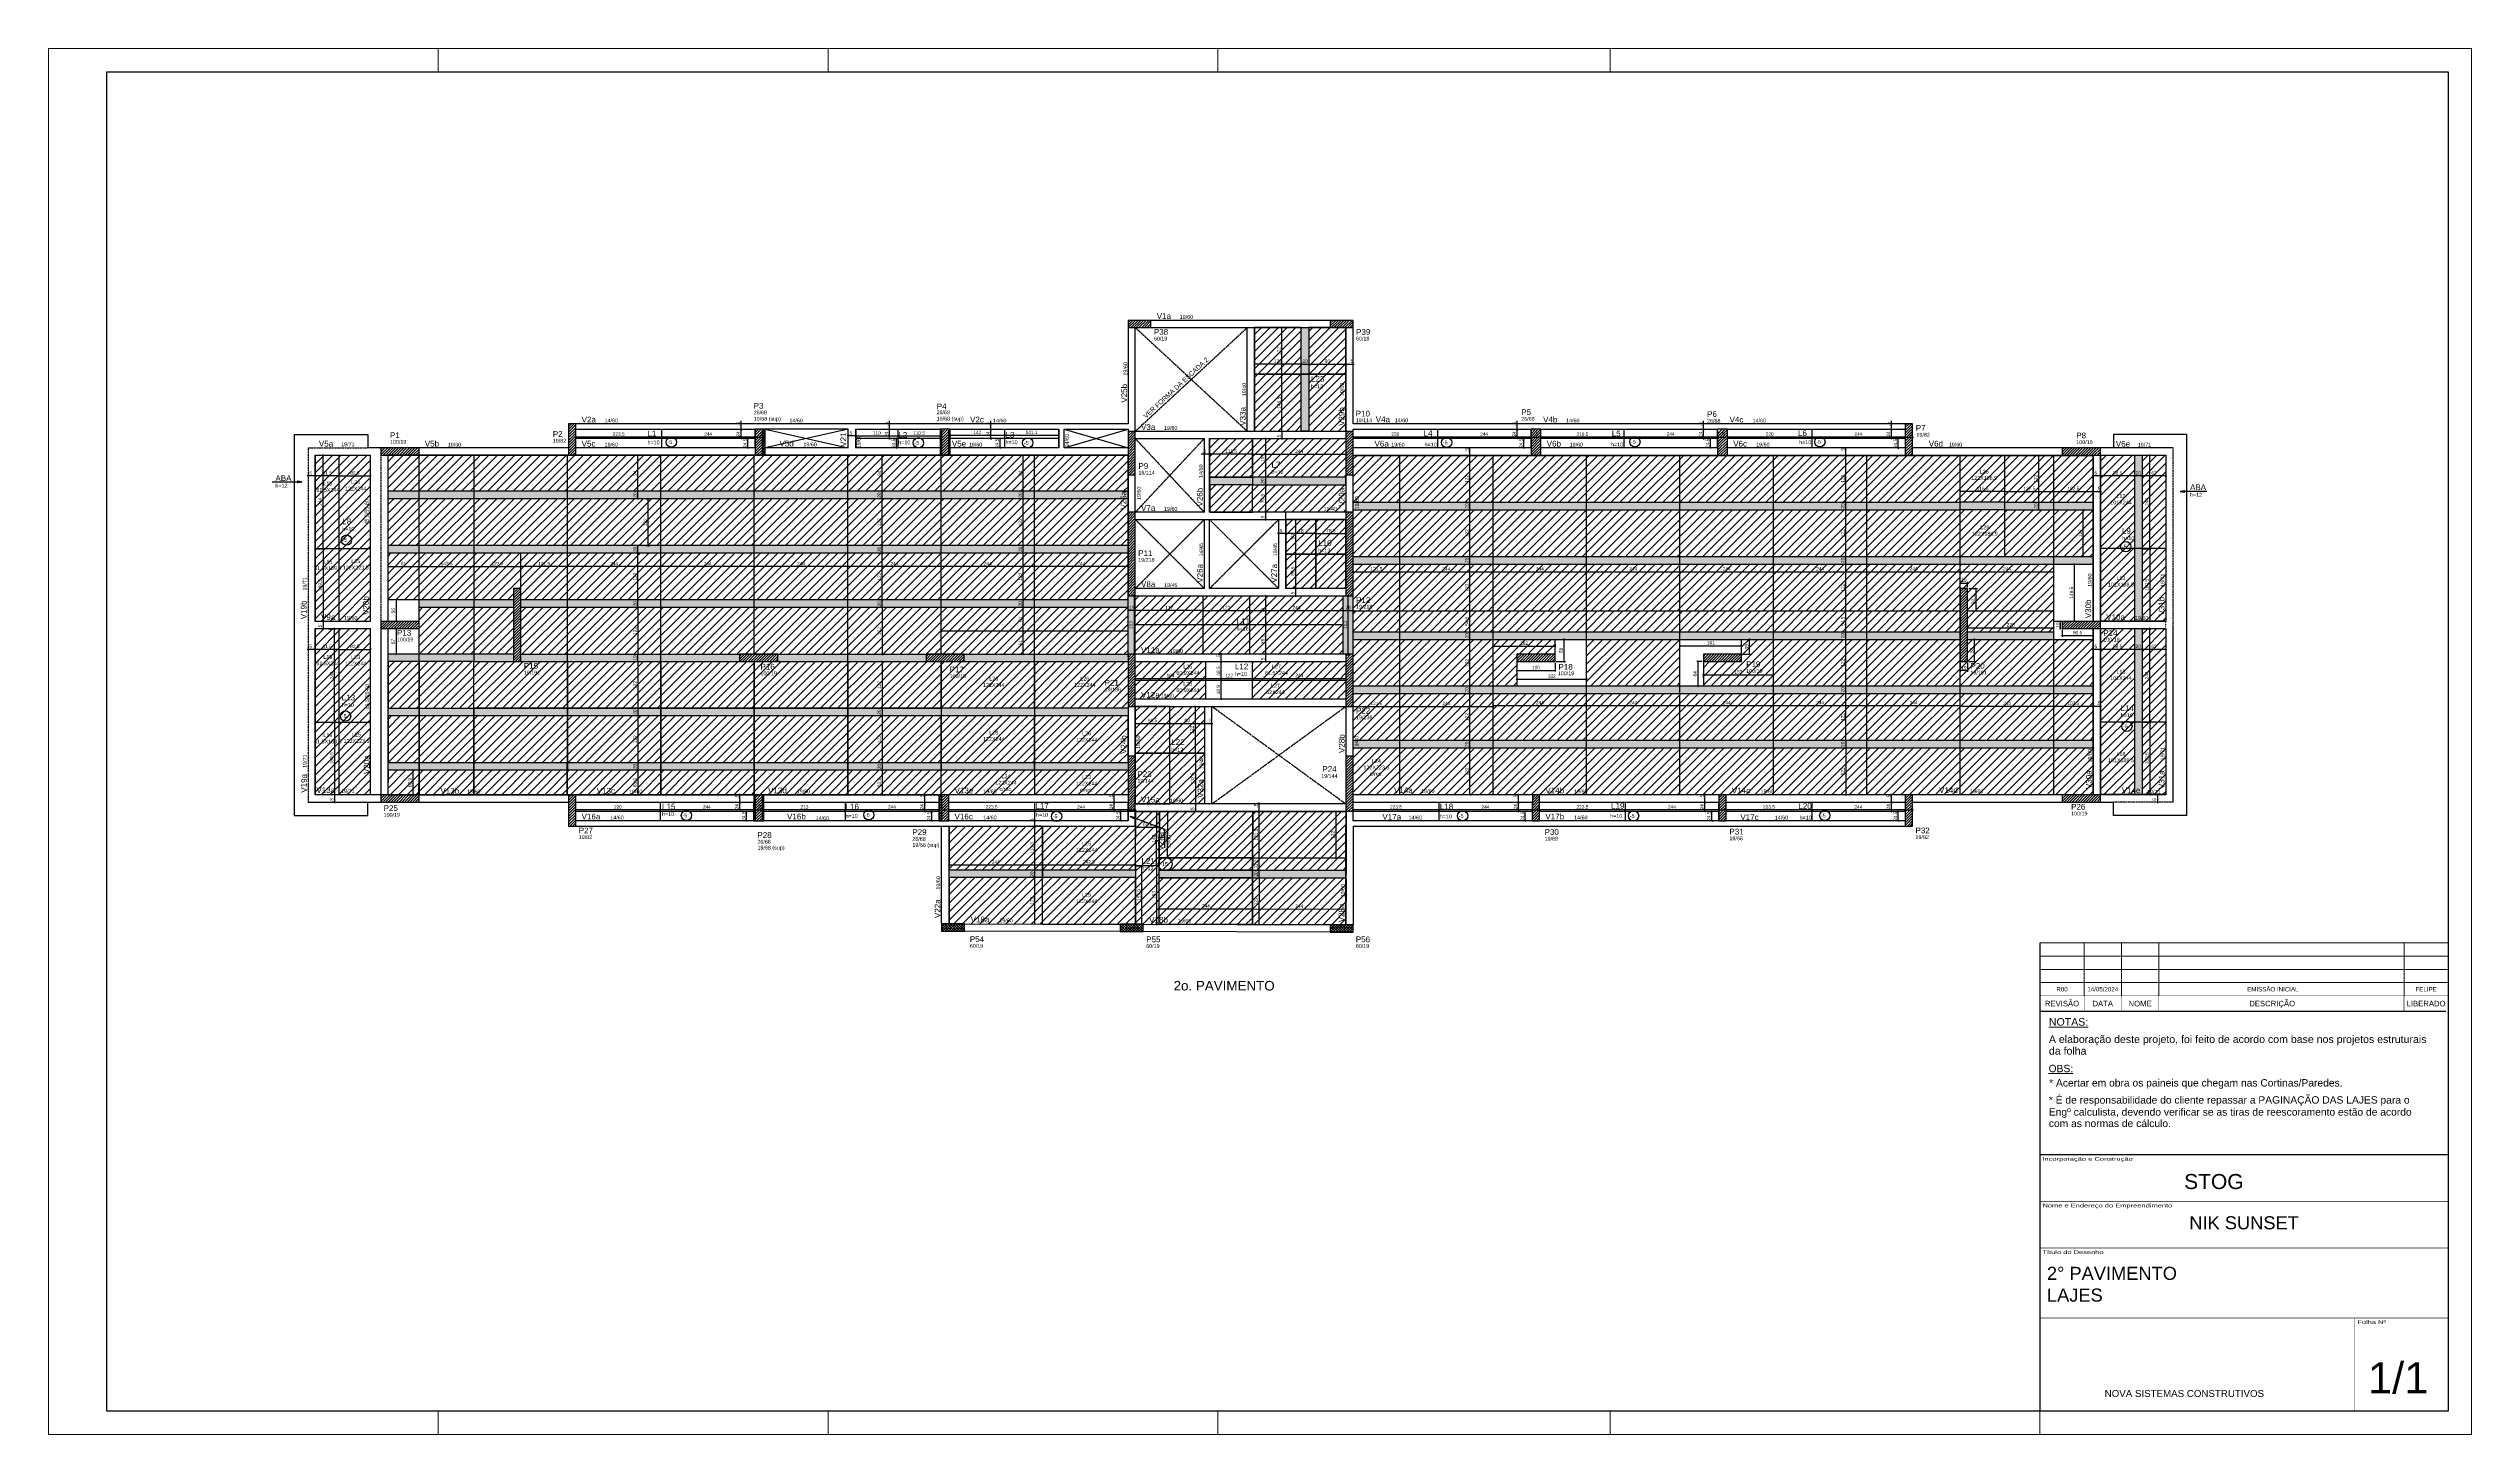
# Model space of a CAD drawing. Extents: x 2666 to 8994, y 352 to 3973.
import ezdxf
from ezdxf.enums import TextEntityAlignment as Align

# ---------------------------------------------------------------- set-up
doc = ezdxf.new("R2010")
doc.units = 0
for name, pattern in [('ESTILO_TQS_0001', [1, 0.7, -0.3]), ('ESTILO_TQS_0002', [0.4, 0.1, -0.3]), ('HIDDEN', [0.375, 0.25, -0.125])]:
    doc.linetypes.add(name, pattern=pattern)
for name, color, linetype in [('1', 1, 'Continuous'), ('2', 2, 'Continuous'), ('3', 3, 'Continuous'), ('4', 4, 'Continuous'), ('7', 7, 'Continuous'), ('8', 8, 'Continuous'), ('AUX00', 7, 'Continuous'), ('COTA', 241, 'Continuous'), ('ES-VIGA', 3, 'Continuous'), ('L-D', 2, 'Continuous'), ('L-N', 4, 'Continuous'), ('P-D', 2, 'Continuous'), ('Painéis', 200, 'Continuous'), ('PIL-N', 4, 'Continuous'), ('Pilares', 5, 'Continuous'), ('SHAFT', 1, 'HIDDEN'), ('VIG-D', 2, 'Continuous'), ('VIG-N', 4, 'Continuous')]:
    doc.layers.add(name, color=color, linetype=linetype)
for name, color, linetype, lineweight in [('CARIMBO', 255, 'Continuous', 9), ('FOLHA', 255, 'Continuous', 5), ('Folhas', 255, 'Continuous', 9), ('Hachura', 251, 'Continuous', 9), ('REAPROVEITAMENTO', 251, 'Continuous', 9)]:
    doc.layers.add(name, color=color, linetype=linetype, lineweight=lineweight)
doc.styles.add('ARIAL', font='arial.ttf')
doc.styles.add('COTA TECNICA', font='techl___.ttf', dxfattribs={"height": 10})
doc.styles.add('COTA TECNICA-50', font='techl___.ttf', dxfattribs={"height": 9})
doc.styles.get("Standard").update_dxf_attribs({"font": 'arial.ttf'})
doc.styles.add('Tecnologia', font='')
doc.styles.add('VERDANA', font='verdana.ttf', dxfattribs={"oblique": 15})
doc.styles.get('Tecnologia').set_extended_font_data('Forgotten Futurist')
doc.dimstyles.new('COTA PAINEL-50', dxfattribs={"dimtxt": 9, "dimasz": 3, "dimexe": 3, "dimexo": 3, "dimgap": 3, "dimtad": 1, "dimdec": 1, "dimzin": 12, "dimdsep": 46, "dimtxsty": 'COTA TECNICA-50', "dimblk1": 'OBLIQUE', "dimblk2": 'OBLIQUE', "dimsah": 1, "dimcen": 0.9, "dimclrd": 4, "dimclre": 4, "dimclrt": 240, "dimadec": 1, "dimazin": 3, "dimtfac": 1, "dimtdec": 1, "dimtmove": 0, "dimatfit": 3, "dimfxl": 1, "dimtolj": 1, "dimtzin": 12, "dimarcsym": 0})
doc.dimstyles.new('PAINEL', dxfattribs={"dimtxt": 10, "dimasz": 3, "dimexe": 3, "dimexo": 3, "dimgap": 3, "dimtad": 1, "dimdec": 1, "dimzin": 12, "dimdsep": 46, "dimtxsty": 'COTA TECNICA', "dimblk1": 'OBLIQUE', "dimblk2": 'OBLIQUE', "dimsah": 1, "dimcen": 0.9, "dimclrd": 4, "dimclre": 4, "dimclrt": 240, "dimadec": 1, "dimazin": 3, "dimtfac": 1, "dimtdec": 1, "dimtmove": 0, "dimatfit": 3, "dimfxl": 1, "dimtolj": 1, "dimtzin": 12, "dimarcsym": 0})
pattern_1 = [(45, (333.8, -11.191), (-11.22532, 11.22532), [])]
pattern_2 = [(45, (333.8, -464.191), (-11.22532, 11.22532), [])]

# ---------------------------------------------------------------- blocks, each defined once
blk = doc.blocks.new('Carimbo Laje')
at = {"layer": 'CARIMBO', "color": 30}
for points, const_width in [([(124981.9, 144853.7), (123684.7, 144853.7), (123684.7, 144038.4)], 4.45), ([(123684.7, 144705.5), (124981.9, 144705.5)], 1.48), ([(123684.7, 144557.3), (124981.9, 144557.3)], 1.48), ([(123684.7, 144334.9), (124981.9, 144334.9)], 1.48), ([(124685.4, 144038.4), (124685.4, 144334.9)], 1.48), ([(123684.7, 144038.4), (124981.9, 144038.4)], 1.48)]:
    blk.add_lwpolyline(points, dxfattribs=dict(at, const_width=const_width))
at = {"color": 0, "linetype": 'Continuous', "ltscale": 5, "style": 'ARIAL'}
blk.add_text('NOVA SISTEMAS CONSTRUTIVOS', height=22.118, dxfattribs=at).set_placement((123890.4, 144083.7))
at = {"color": 7, "style": 'ARIAL'}
blk.add_attdef('INCORPORAÇÃO_E_CONTRUÇÃO', text='', height=45.7, dxfattribs=at).set_placement((124364.7, 144777.9), align=Align.MIDDLE_CENTER)
blk.add_attdef('NOME_DA_OBRA', text='', height=41.5, dxfattribs=at).set_placement((124333.3, 144616.6), align=Align.CENTER)
for tag, p in [('PAVIMENTO', (123706.9, 144455.9)), ('TIPO_DE_PROJETO', (123706.9, 144386.8))]:
    blk.add_attdef(tag, p, '', height=41.5, dxfattribs=at)
at = {"color": 7, "style": 'ARIAL', "oblique": 10}
blk.add_attdef('FOLHA_Nº', text='', height=111.2, dxfattribs=at).set_placement((124832.8, 144149.1), align=Align.CENTER)
at = {"layer": 'CARIMBO', "color": 7, "style": 'VERDANA'}
blk.add_attdef('ENDEREÇO', text='', height=14.8, dxfattribs=at).set_placement((124333.3, 144572.1), align=Align.CENTER)
at = {"layer": 'Folhas', "style": 'Tecnologia', "width": 1.5}
for s, p in [('Incorporação e Construção', (123692.5, 144846.3)), ('Nome e Endereço do Empreendimento', (123692.5, 144698.1)), ('Título do Desenho', (123692.5, 144549.8)), ('Folha Nº', (124693.1, 144327.5))]:
    blk.add_text(s, height=11.86, dxfattribs=at).set_placement(p, align=Align.TOP_LEFT)
blk = doc.blocks.new('Revisão Carimbo')
at = {"color": 30}
for p, q in [((0, 155), (925, 155)), ((0, 125), (925, 125)), ((100, 35), (100, 155)), ((184.66, 35), (184.66, 155)), ((269.32, 35), (269.32, 155)), ((825, 35), (825, 155)), ((0, 95), (925, 95)), ((0, 65), (925, 65))]:
    blk.add_line(p, q, dxfattribs=at)
for points, const_width in [([(0, 0), (0, 155)], 3), ([(0, 0), (920, 0)], 3), ([(0, 35), (925, 35)], 1), ([(100, 35), (100, 0)], 1), ([(184.66, 35), (184.66, 0)], 1), ([(269.32, 35), (269.32, 0)], 1), ([(825, 35), (825, 0)], 1)]:
    blk.add_lwpolyline(points, dxfattribs=dict(at, const_width=const_width))
at = {"color": 7, "style": 'ARIAL'}
for s, p in [('REVISÃO', (50, 17.5)), ('DATA', (142.33, 17.5)), ('NOME', (226.99, 17.5)), ('DESCRIÇÃO', (526.27, 17.5)), ('LIBERADO', (875, 17.5))]:
    blk.add_text(s, height=12.5, dxfattribs=at).set_placement(p, align=Align.MIDDLE_CENTER)
at = {"layer": 'CARIMBO', "color": 7, "style": 'ARIAL'}
for tag, p in [('REVISÃO_03', (50, 140)), ('REVISÃO_02', (50, 110)), ('DATA', (142.33, 140)), ('DATA', (142.33, 110)), ('NOME', (226.99, 140)), ('NOME', (226.99, 110)), ('LIBERADO', (875, 140)), ('LIBERADO', (875, 110)), ('REVISÃO_01', (50, 80)), ('REVISÃO_00', (50, 50)), ('DATA', (142.33, 80)), ('DATA', (142.33, 50)), ('NOME', (226.99, 80)), ('NOME', (226.99, 50)), ('LIBERADO', (875, 80)), ('LIBERADO', (875, 50))]:
    blk.add_attdef(tag, text='', height=10, dxfattribs=at).set_placement(p, align=Align.MIDDLE_CENTER)
for p in [(279.32, 140), (279.32, 110), (279.32, 80), (279.32, 50)]:
    blk.add_attdef('DESCRIÇÃO', text='', height=10, dxfattribs=at).set_placement(p, align=Align.MIDDLE_LEFT)
blk = doc.blocks.new('_Oblique')
at = {"color": 0, "linetype": 'ByBlock', "lineweight": -2}
blk.add_line((-0.5, -0.5), (0.5, 0.5), dxfattribs=at)
blk = doc.blocks.new('*D37')
at = {"layer": 'COTA', "color": 4, "lineweight": -2, "transparency": 16777216}
blk.add_line((5844.3, 2953.5), (5844.3, 2852.5), dxfattribs=at)
at = {"layer": 'Defpoints', "color": 0, "transparency": 16777216}
for p in [(5844.3, 2953.5), (5844.3, 2852.5), (5844.3, 2852.5)]:
    blk.add_point(p, dxfattribs=at)
at = {"layer": 'COTA', "color": 4, "lineweight": -2, "transparency": 16777216, "xscale": 3, "yscale": 3, "zscale": 3}
for p, rotation in [((5844.3, 2953.5), 90), ((5844.3, 2852.5), 270)]:
    blk.add_blockref('_Oblique', p, dxfattribs=dict(at, rotation=rotation))
at = {"layer": 'COTA', "color": 240, "transparency": 16777216, "insert": (5836.7, 2903), "char_height": 9, "attachment_point": 5, "rotation": 90, "style": 'COTA TECNICA-50'}
blk.add_mtext('\\A1;101', dxfattribs=at)
blk = doc.blocks.new('*D38')
at = {"layer": 'COTA', "color": 4, "lineweight": -2, "transparency": 16777216}
blk.add_line((5844.3, 2852.5), (5844.3, 2832.5), dxfattribs=at)
at = {"layer": 'Defpoints', "color": 0, "transparency": 16777216}
for p in [(5844.3, 2852.5), (5844.3, 2832.5), (5844.3, 2832.5)]:
    blk.add_point(p, dxfattribs=at)
at = {"layer": 'COTA', "color": 4, "lineweight": -2, "transparency": 16777216, "xscale": 3, "yscale": 3, "zscale": 3}
for p, rotation in [((5844.3, 2852.5), 90), ((5844.3, 2832.5), 270)]:
    blk.add_blockref('_Oblique', p, dxfattribs=dict(at, rotation=rotation))
at = {"layer": 'COTA', "color": 240, "transparency": 16777216, "insert": (5836.7, 2842.5), "char_height": 9, "attachment_point": 5, "rotation": 90, "style": 'COTA TECNICA-50'}
blk.add_mtext('\\A1;20', dxfattribs=at)
blk = doc.blocks.new('*D39')
at = {"layer": 'COTA', "color": 4, "lineweight": -2, "transparency": 16777216}
blk.add_line((5810.2, 2913.2), (6054.2, 2913.2), dxfattribs=at)
at = {"layer": 'Defpoints', "color": 0, "transparency": 16777216}
for p in [(5810.2, 2913.2), (6054.2, 2913.2), (6054.2, 2913.2)]:
    blk.add_point(p, dxfattribs=at)
at = {"layer": 'COTA', "color": 4, "lineweight": -2, "transparency": 16777216, "xscale": 3, "yscale": 3, "zscale": 3, "rotation": 180}
blk.add_blockref('_Oblique', (5810.2, 2913.2), dxfattribs=at)
at = {"layer": 'COTA', "color": 4, "lineweight": -2, "transparency": 16777216, "xscale": 3, "yscale": 3, "zscale": 3}
blk.add_blockref('_Oblique', (6054.2, 2913.2), dxfattribs=at)
at = {"layer": 'COTA', "color": 240, "transparency": 16777216, "insert": (5932.2, 2920.8), "char_height": 9, "attachment_point": 5, "style": 'COTA TECNICA-50'}
blk.add_mtext('\\A1;244', dxfattribs=at)
blk = doc.blocks.new('*D40')
at = {"layer": 'COTA', "color": 4, "lineweight": -2, "transparency": 16777216}
for p, q in [((5844.3, 2832.5), (5844.3, 2761.5)), ((5847.3, 2832.5), (5847.3, 2832.5)), ((5847.3, 2761.5), (5847.3, 2761.5))]:
    blk.add_line(p, q, dxfattribs=at)
at = {"layer": 'Defpoints', "color": 0, "transparency": 16777216}
for p in [(5844.3, 2832.5), (5844.3, 2761.5), (5844.3, 2761.5)]:
    blk.add_point(p, dxfattribs=at)
at = {"layer": 'COTA', "color": 4, "lineweight": -2, "transparency": 16777216, "xscale": 3, "yscale": 3, "zscale": 3}
for p, rotation in [((5844.3, 2832.5), 90), ((5844.3, 2761.5), 270)]:
    blk.add_blockref('_Oblique', p, dxfattribs=dict(at, rotation=rotation))
at = {"layer": 'COTA', "color": 240, "transparency": 16777216, "insert": (5836.6, 2797), "char_height": 9, "attachment_point": 5, "rotation": 90, "style": 'COTA TECNICA-50'}
blk.add_mtext('\\A1;70.9', dxfattribs=at)
blk = doc.blocks.new('*D196')
at = {"layer": 'COTA', "color": 4, "lineweight": -2, "transparency": 16777216}
for p, q in [((5698.7, 2915.8), (5698.7, 2916.2)), ((5810.2, 2913.2), (5698.7, 2913.2))]:
    blk.add_line(p, q, dxfattribs=at)
at = {"layer": 'Defpoints', "color": 0, "transparency": 16777216}
for p in [(5698.7, 2913.2), (5698.7, 2912.8), (5810.2, 2913.2)]:
    blk.add_point(p, dxfattribs=at)
at = {"layer": 'COTA', "color": 4, "lineweight": -2, "transparency": 16777216, "xscale": 3, "yscale": 3, "zscale": 3, "rotation": 180}
blk.add_blockref('_Oblique', (5698.7, 2913.2), dxfattribs=at)
at = {"layer": 'COTA', "color": 4, "lineweight": -2, "transparency": 16777216, "xscale": 3, "yscale": 3, "zscale": 3}
blk.add_blockref('_Oblique', (5810.2, 2913.2), dxfattribs=at)
at = {"layer": 'COTA', "color": 240, "transparency": 16777216, "insert": (5754.5, 2920.8), "char_height": 9, "attachment_point": 5, "style": 'COTA TECNICA-50'}
blk.add_mtext('\\A1;111.5', dxfattribs=at)
blk = doc.blocks.new('*D41')
at = {"layer": 'COTA', "color": 4, "lineweight": -2, "transparency": 16777216}
for p, q in [((5844.3, 2761.5), (5844.3, 2764.5)), ((5844.3, 2761.5), (5844.3, 2761)), ((5844.3, 2761), (5844.3, 2739.4))]:
    blk.add_line(p, q, dxfattribs=at)
at = {"layer": 'Defpoints', "color": 0, "transparency": 16777216}
for p in [(5844.3, 2761.5), (5844.3, 2761), (5844.3, 2761)]:
    blk.add_point(p, dxfattribs=at)
at = {"layer": 'COTA', "color": 4, "lineweight": -2, "transparency": 16777216, "xscale": 3, "yscale": 3, "zscale": 3}
for p, rotation in [((5844.3, 2761.5), 270), ((5844.3, 2761), 90)]:
    blk.add_blockref('_Oblique', p, dxfattribs=dict(at, rotation=rotation))
at = {"layer": 'COTA', "color": 240, "transparency": 16777216, "insert": (5836.7, 2747.2), "char_height": 9, "attachment_point": 5, "rotation": 90, "style": 'COTA TECNICA-50'}
blk.add_mtext('\\A1;.5', dxfattribs=at)
blk = doc.blocks.new('*D42')
at = {"layer": 'COTA', "color": 4, "lineweight": -2, "transparency": 16777216}
for p, q in [((5698.2, 2913.2), (5676.6, 2913.2)), ((5698.7, 2913.2), (5698.2, 2913.2)), ((5698.7, 2913.2), (5701.7, 2913.2))]:
    blk.add_line(p, q, dxfattribs=at)
at = {"layer": 'Defpoints', "color": 0, "transparency": 16777216}
for p in [(5698.2, 2913.2), (5698.2, 2913.2), (5698.7, 2913.2)]:
    blk.add_point(p, dxfattribs=at)
at = {"layer": 'COTA', "color": 4, "lineweight": -2, "transparency": 16777216, "xscale": 3, "yscale": 3, "zscale": 3}
blk.add_blockref('_Oblique', (5698.2, 2913.2), dxfattribs=at)
at = {"layer": 'COTA', "color": 4, "lineweight": -2, "transparency": 16777216, "xscale": 3, "yscale": 3, "zscale": 3, "rotation": 180}
blk.add_blockref('_Oblique', (5698.7, 2913.2), dxfattribs=at)
at = {"layer": 'COTA', "color": 240, "transparency": 16777216, "insert": (5684.4, 2920.8), "char_height": 9, "attachment_point": 5, "style": 'COTA TECNICA-50'}
blk.add_mtext('\\A1;.5', dxfattribs=at)
blk = doc.blocks.new('*D197')
at = {"layer": 'COTA', "color": 4, "lineweight": -2, "transparency": 16777216}
blk.add_line((5975.7, 2705.3), (5897.7, 2705.3), dxfattribs=at)
at = {"layer": 'Defpoints', "color": 0, "transparency": 16777216}
for p in [(5897.7, 2705.3), (5897.7, 2705.3), (5975.7, 2705.3)]:
    blk.add_point(p, dxfattribs=at)
at = {"layer": 'COTA', "color": 4, "lineweight": -2, "transparency": 16777216, "xscale": 3, "yscale": 3, "zscale": 3, "rotation": 180}
blk.add_blockref('_Oblique', (5897.7, 2705.3), dxfattribs=at)
at = {"layer": 'COTA', "color": 4, "lineweight": -2, "transparency": 16777216, "xscale": 3, "yscale": 3, "zscale": 3}
blk.add_blockref('_Oblique', (5975.7, 2705.3), dxfattribs=at)
at = {"layer": 'COTA', "color": 240, "transparency": 16777216, "insert": (5936.7, 2712.9), "char_height": 9, "attachment_point": 5, "style": 'COTA TECNICA-50'}
blk.add_mtext('\\A1;78', dxfattribs=at)
blk = doc.blocks.new('*D43')
at = {"layer": 'COTA', "color": 4, "lineweight": -2, "transparency": 16777216}
for p, q in [((5897.2, 2705.3), (5875.6, 2705.3)), ((5897.7, 2705.3), (5897.2, 2705.3)), ((5897.7, 2705.3), (5900.7, 2705.3))]:
    blk.add_line(p, q, dxfattribs=at)
at = {"layer": 'Defpoints', "color": 0, "transparency": 16777216}
for p in [(5897.2, 2705.3), (5897.2, 2705.3), (5897.7, 2705.3)]:
    blk.add_point(p, dxfattribs=at)
at = {"layer": 'COTA', "color": 4, "lineweight": -2, "transparency": 16777216, "xscale": 3, "yscale": 3, "zscale": 3}
blk.add_blockref('_Oblique', (5897.2, 2705.3), dxfattribs=at)
at = {"layer": 'COTA', "color": 4, "lineweight": -2, "transparency": 16777216, "xscale": 3, "yscale": 3, "zscale": 3, "rotation": 180}
blk.add_blockref('_Oblique', (5897.7, 2705.3), dxfattribs=at)
at = {"layer": 'COTA', "color": 240, "transparency": 16777216, "insert": (5883.4, 2712.9), "char_height": 9, "attachment_point": 5, "style": 'COTA TECNICA-50'}
blk.add_mtext('\\A1;.5', dxfattribs=at)
blk = doc.blocks.new('*D198')
at = {"layer": 'COTA', "color": 4, "lineweight": -2, "transparency": 16777216}
blk.add_line((5923, 2742), (5923, 2652), dxfattribs=at)
at = {"layer": 'Defpoints', "color": 0, "transparency": 16777216}
for p in [(5923, 2742), (5923, 2652), (5923, 2652)]:
    blk.add_point(p, dxfattribs=at)
at = {"layer": 'COTA', "color": 4, "lineweight": -2, "transparency": 16777216, "xscale": 3, "yscale": 3, "zscale": 3}
for p, rotation in [((5923, 2742), 90), ((5923, 2652), 270)]:
    blk.add_blockref('_Oblique', p, dxfattribs=dict(at, rotation=rotation))
at = {"layer": 'COTA', "color": 240, "transparency": 16777216, "insert": (5915.3, 2697), "char_height": 9, "attachment_point": 5, "rotation": 90, "style": 'COTA TECNICA-50'}
blk.add_mtext('\\A1;90', dxfattribs=at)
blk = doc.blocks.new('*D199')
at = {"layer": 'COTA', "color": 4, "lineweight": -2, "transparency": 16777216}
blk.add_line((5923, 2652), (5923, 2562.5), dxfattribs=at)
at = {"layer": 'Defpoints', "color": 0, "transparency": 16777216}
for p in [(5923, 2652), (5923, 2562.5), (5923, 2562.5)]:
    blk.add_point(p, dxfattribs=at)
at = {"layer": 'COTA', "color": 4, "lineweight": -2, "transparency": 16777216, "xscale": 3, "yscale": 3, "zscale": 3}
for p, rotation in [((5923, 2652), 90), ((5923, 2562.5), 270)]:
    blk.add_blockref('_Oblique', p, dxfattribs=dict(at, rotation=rotation))
at = {"layer": 'COTA', "color": 240, "transparency": 16777216, "insert": (5915.3, 2607.3), "char_height": 9, "attachment_point": 5, "rotation": 90, "style": 'COTA TECNICA-50'}
blk.add_mtext('\\A1;89.5', dxfattribs=at)
blk = doc.blocks.new('*D44')
at = {"layer": 'COTA', "color": 4, "lineweight": -2, "transparency": 16777216}
for p, q in [((5923, 2562.5), (5923, 2565.5)), ((5923, 2562.5), (5923, 2562)), ((5923, 2562), (5923, 2540.4))]:
    blk.add_line(p, q, dxfattribs=at)
at = {"layer": 'Defpoints', "color": 0, "transparency": 16777216}
for p in [(5923, 2562.5), (5923, 2562), (5923, 2562)]:
    blk.add_point(p, dxfattribs=at)
at = {"layer": 'COTA', "color": 4, "lineweight": -2, "transparency": 16777216, "xscale": 3, "yscale": 3, "zscale": 3}
for p, rotation in [((5923, 2562.5), 270), ((5923, 2562), 90)]:
    blk.add_blockref('_Oblique', p, dxfattribs=dict(at, rotation=rotation))
at = {"layer": 'COTA', "color": 240, "transparency": 16777216, "insert": (5915.4, 2548.2), "char_height": 9, "attachment_point": 5, "rotation": 90, "style": 'COTA TECNICA-50'}
blk.add_mtext('\\A1;.5', dxfattribs=at)
blk = doc.blocks.new('*D200')
at = {"layer": 'COTA', "color": 4, "lineweight": -2, "transparency": 16777216}
blk.add_line((5887, 2973), (5887, 3121.5), dxfattribs=at)
at = {"layer": 'Defpoints', "color": 0, "transparency": 16777216}
for p in [(5887, 3121.5), (5887, 3121.5), (5887, 2973)]:
    blk.add_point(p, dxfattribs=at)
at = {"layer": 'COTA', "color": 4, "lineweight": -2, "transparency": 16777216, "xscale": 3, "yscale": 3, "zscale": 3}
for p, rotation in [((5887, 3121.5), 90), ((5887, 2973), 270)]:
    blk.add_blockref('_Oblique', p, dxfattribs=dict(at, rotation=rotation))
at = {"layer": 'COTA', "color": 240, "transparency": 16777216, "insert": (5879.4, 3047.3), "char_height": 9, "attachment_point": 5, "rotation": 90, "style": 'COTA TECNICA-50'}
blk.add_mtext('\\A1;148.5', dxfattribs=at)
blk = doc.blocks.new('*D201')
at = {"layer": 'COTA', "color": 4, "lineweight": -2, "transparency": 16777216}
blk.add_line((5887, 3121.5), (5887, 3243.5), dxfattribs=at)
at = {"layer": 'Defpoints', "color": 0, "transparency": 16777216}
for p in [(5887, 3243.5), (5887, 3243.5), (5887, 3121.5)]:
    blk.add_point(p, dxfattribs=at)
at = {"layer": 'COTA', "color": 4, "lineweight": -2, "transparency": 16777216, "xscale": 3, "yscale": 3, "zscale": 3}
for p, rotation in [((5887, 3243.5), 90), ((5887, 3121.5), 270)]:
    blk.add_blockref('_Oblique', p, dxfattribs=dict(at, rotation=rotation))
at = {"layer": 'COTA', "color": 240, "transparency": 16777216, "insert": (5879.5, 3182.5), "char_height": 9, "attachment_point": 5, "rotation": 90, "style": 'COTA TECNICA-50'}
blk.add_mtext('\\A1;122', dxfattribs=at)
blk = doc.blocks.new('*D45')
at = {"layer": 'COTA', "color": 4, "lineweight": -2, "transparency": 16777216}
blk.add_line((5815.7, 3148.7), (5937.7, 3148.7), dxfattribs=at)
at = {"layer": 'Defpoints', "color": 0, "transparency": 16777216}
for p in [(5815.7, 3148.7), (5937.7, 3148.7), (5937.7, 3148.7)]:
    blk.add_point(p, dxfattribs=at)
at = {"layer": 'COTA', "color": 4, "lineweight": -2, "transparency": 16777216, "xscale": 3, "yscale": 3, "zscale": 3, "rotation": 180}
blk.add_blockref('_Oblique', (5815.7, 3148.7), dxfattribs=at)
at = {"layer": 'COTA', "color": 4, "lineweight": -2, "transparency": 16777216, "xscale": 3, "yscale": 3, "zscale": 3}
blk.add_blockref('_Oblique', (5937.7, 3148.7), dxfattribs=at)
at = {"layer": 'COTA', "color": 240, "transparency": 16777216, "insert": (5876.7, 3156.2), "char_height": 9, "attachment_point": 5, "style": 'COTA TECNICA-50'}
blk.add_mtext('\\A1;122', dxfattribs=at)
blk = doc.blocks.new('*D46')
at = {"layer": 'COTA', "color": 4, "lineweight": -2, "transparency": 16777216}
for p, q in [((5937.7, 3148.3), (5957.7, 3148.3)), ((5957.7, 3145.7), (5957.7, 3145.3))]:
    blk.add_line(p, q, dxfattribs=at)
at = {"layer": 'Defpoints', "color": 0, "transparency": 16777216}
for p in [(5937.7, 3148.3), (5957.7, 3148.7), (5957.7, 3148.3)]:
    blk.add_point(p, dxfattribs=at)
at = {"layer": 'COTA', "color": 4, "lineweight": -2, "transparency": 16777216, "xscale": 3, "yscale": 3, "zscale": 3, "rotation": 180}
blk.add_blockref('_Oblique', (5937.7, 3148.3), dxfattribs=at)
at = {"layer": 'COTA', "color": 4, "lineweight": -2, "transparency": 16777216, "xscale": 3, "yscale": 3, "zscale": 3}
blk.add_blockref('_Oblique', (5957.7, 3148.3), dxfattribs=at)
at = {"layer": 'COTA', "color": 240, "transparency": 16777216, "insert": (5947.7, 3155.9), "char_height": 9, "attachment_point": 5, "style": 'COTA TECNICA-50'}
blk.add_mtext('\\A1;20', dxfattribs=at)
blk = doc.blocks.new('*D47')
at = {"layer": 'COTA', "color": 4, "lineweight": -2, "transparency": 16777216}
for p, q in [((5957.7, 3148.3), (6053.7, 3148.3)), ((6053.7, 3145.7), (6053.7, 3145.3))]:
    blk.add_line(p, q, dxfattribs=at)
at = {"layer": 'Defpoints', "color": 0, "transparency": 16777216}
for p in [(5957.7, 3148.3), (6053.7, 3148.7), (6053.7, 3148.3)]:
    blk.add_point(p, dxfattribs=at)
at = {"layer": 'COTA', "color": 4, "lineweight": -2, "transparency": 16777216, "xscale": 3, "yscale": 3, "zscale": 3, "rotation": 180}
blk.add_blockref('_Oblique', (5957.7, 3148.3), dxfattribs=at)
at = {"layer": 'COTA', "color": 4, "lineweight": -2, "transparency": 16777216, "xscale": 3, "yscale": 3, "zscale": 3}
blk.add_blockref('_Oblique', (6053.7, 3148.3), dxfattribs=at)
at = {"layer": 'COTA', "color": 240, "transparency": 16777216, "insert": (6005.7, 3155.9), "char_height": 9, "attachment_point": 5, "style": 'COTA TECNICA-50'}
blk.add_mtext('\\A1;96', dxfattribs=at)
blk = doc.blocks.new('*D48')
at = {"layer": 'COTA', "color": 4, "lineweight": -2, "transparency": 16777216}
for p, q in [((5887, 2973), (5887, 2976)), ((5887, 2973), (5887, 2972.5)), ((5887, 2972.5), (5887, 2950.9))]:
    blk.add_line(p, q, dxfattribs=at)
at = {"layer": 'Defpoints', "color": 0, "transparency": 16777216}
for p in [(5887, 2973), (5887, 2972.5), (5887, 2972.5)]:
    blk.add_point(p, dxfattribs=at)
at = {"layer": 'COTA', "color": 4, "lineweight": -2, "transparency": 16777216, "xscale": 3, "yscale": 3, "zscale": 3}
for p, rotation in [((5887, 2973), 270), ((5887, 2972.5), 90)]:
    blk.add_blockref('_Oblique', p, dxfattribs=dict(at, rotation=rotation))
at = {"layer": 'COTA', "color": 240, "transparency": 16777216, "insert": (5879.4, 2958.7), "char_height": 9, "attachment_point": 5, "rotation": 90, "style": 'COTA TECNICA-50'}
blk.add_mtext('\\A1;.5', dxfattribs=at)
blk = doc.blocks.new('*D49')
at = {"layer": 'COTA', "color": 4, "lineweight": -2, "transparency": 16777216}
for p, q in [((6053.7, 3148.3), (6050.7, 3148.3)), ((6053.7, 3148.3), (6054.2, 3148.3)), ((6054.2, 3148.3), (6075.8, 3148.3))]:
    blk.add_line(p, q, dxfattribs=at)
at = {"layer": 'Defpoints', "color": 0, "transparency": 16777216}
for p in [(6053.7, 3148.3), (6054.2, 3148.3), (6054.2, 3148.3)]:
    blk.add_point(p, dxfattribs=at)
at = {"layer": 'COTA', "color": 4, "lineweight": -2, "transparency": 16777216, "xscale": 3, "yscale": 3, "zscale": 3}
blk.add_blockref('_Oblique', (6053.7, 3148.3), dxfattribs=at)
at = {"layer": 'COTA', "color": 4, "lineweight": -2, "transparency": 16777216, "xscale": 3, "yscale": 3, "zscale": 3, "rotation": 180}
blk.add_blockref('_Oblique', (6054.2, 3148.3), dxfattribs=at)
at = {"layer": 'COTA', "color": 240, "transparency": 16777216, "insert": (6068, 3155.9), "char_height": 9, "attachment_point": 5, "style": 'COTA TECNICA-50'}
blk.add_mtext('\\A1;.5', dxfattribs=at)
blk = doc.blocks.new('*D202')
at = {"layer": 'COTA', "color": 4, "lineweight": -2, "transparency": 16777216}
for p, q in [((5504.2, 2209.4), (5594.7, 2209.4)), ((5504.2, 2208.3), (5504.2, 2206.4))]:
    blk.add_line(p, q, dxfattribs=at)
at = {"layer": 'Defpoints', "color": 0, "transparency": 16777216}
for p in [(5504.2, 2211.3), (5594.7, 2209.4), (5594.7, 2209.4)]:
    blk.add_point(p, dxfattribs=at)
at = {"layer": 'COTA', "color": 4, "lineweight": -2, "transparency": 16777216, "xscale": 3, "yscale": 3, "zscale": 3, "rotation": 180}
blk.add_blockref('_Oblique', (5504.2, 2209.4), dxfattribs=at)
at = {"layer": 'COTA', "color": 4, "lineweight": -2, "transparency": 16777216, "xscale": 3, "yscale": 3, "zscale": 3}
blk.add_blockref('_Oblique', (5594.7, 2209.4), dxfattribs=at)
at = {"layer": 'COTA', "color": 240, "transparency": 16777216, "insert": (5549.5, 2217), "char_height": 9, "attachment_point": 5, "style": 'COTA TECNICA-50'}
blk.add_mtext('\\A1;90.5', dxfattribs=at)
blk = doc.blocks.new('*D203')
at = {"layer": 'COTA', "color": 4, "lineweight": -2, "transparency": 16777216}
for p, q in [((5594.7, 2209.4), (5684.7, 2209.4)), ((5684.7, 2208.3), (5684.7, 2206.4))]:
    blk.add_line(p, q, dxfattribs=at)
at = {"layer": 'Defpoints', "color": 0, "transparency": 16777216}
for p in [(5594.7, 2209.4), (5684.7, 2211.3), (5684.7, 2209.4)]:
    blk.add_point(p, dxfattribs=at)
at = {"layer": 'COTA', "color": 4, "lineweight": -2, "transparency": 16777216, "xscale": 3, "yscale": 3, "zscale": 3, "rotation": 180}
blk.add_blockref('_Oblique', (5594.7, 2209.4), dxfattribs=at)
at = {"layer": 'COTA', "color": 4, "lineweight": -2, "transparency": 16777216, "xscale": 3, "yscale": 3, "zscale": 3}
blk.add_blockref('_Oblique', (5684.7, 2209.4), dxfattribs=at)
at = {"layer": 'COTA', "color": 240, "transparency": 16777216, "insert": (5639.7, 2217), "char_height": 9, "attachment_point": 5, "style": 'COTA TECNICA-50'}
blk.add_mtext('\\A1;90', dxfattribs=at)
blk = doc.blocks.new('*D50')
at = {"layer": 'COTA', "color": 4, "lineweight": -2, "transparency": 16777216}
for p, q in [((5684.7, 2209.4), (5681.7, 2209.4)), ((5684.7, 2209.4), (5685.2, 2209.4)), ((5685.2, 2209.4), (5706.8, 2209.4))]:
    blk.add_line(p, q, dxfattribs=at)
at = {"layer": 'Defpoints', "color": 0, "transparency": 16777216}
for p in [(5684.7, 2209.4), (5685.2, 2209.4), (5685.2, 2209.4)]:
    blk.add_point(p, dxfattribs=at)
at = {"layer": 'COTA', "color": 4, "lineweight": -2, "transparency": 16777216, "xscale": 3, "yscale": 3, "zscale": 3}
blk.add_blockref('_Oblique', (5684.7, 2209.4), dxfattribs=at)
at = {"layer": 'COTA', "color": 4, "lineweight": -2, "transparency": 16777216, "xscale": 3, "yscale": 3, "zscale": 3, "rotation": 180}
blk.add_blockref('_Oblique', (5685.2, 2209.4), dxfattribs=at)
at = {"layer": 'COTA', "color": 240, "transparency": 16777216, "insert": (5699, 2217), "char_height": 9, "attachment_point": 5, "style": 'COTA TECNICA-50'}
blk.add_mtext('\\A1;.5', dxfattribs=at)
blk = doc.blocks.new('*D204')
at = {"layer": 'COTA', "color": 4, "lineweight": -2, "transparency": 16777216}
blk.add_line((5660.2, 2254), (5660.2, 2132), dxfattribs=at)
at = {"layer": 'Defpoints', "color": 0, "transparency": 16777216}
for p in [(5660.2, 2254), (5660.2, 2132), (5660.2, 2132)]:
    blk.add_point(p, dxfattribs=at)
at = {"layer": 'COTA', "color": 4, "lineweight": -2, "transparency": 16777216, "xscale": 3, "yscale": 3, "zscale": 3}
for p, rotation in [((5660.2, 2254), 90), ((5660.2, 2132), 270)]:
    blk.add_blockref('_Oblique', p, dxfattribs=dict(at, rotation=rotation))
at = {"layer": 'COTA', "color": 240, "transparency": 16777216, "insert": (5652.6, 2193), "char_height": 9, "attachment_point": 5, "rotation": 90, "style": 'COTA TECNICA-50'}
blk.add_mtext('\\A1;122', dxfattribs=at)
blk = doc.blocks.new('*D205')
at = {"layer": 'COTA', "color": 4, "lineweight": -2, "transparency": 16777216}
for p, q in [((5661.4, 2132), (5661.4, 1999.5)), ((5663.2, 2132), (5664.4, 2132)), ((5663.2, 1999.5), (5664.4, 1999.5))]:
    blk.add_line(p, q, dxfattribs=at)
at = {"layer": 'Defpoints', "color": 0, "transparency": 16777216}
for p in [(5660.2, 2132), (5660.2, 1999.5), (5661.4, 1999.5)]:
    blk.add_point(p, dxfattribs=at)
at = {"layer": 'COTA', "color": 4, "lineweight": -2, "transparency": 16777216, "xscale": 3, "yscale": 3, "zscale": 3}
for p, rotation in [((5661.4, 2132), 90), ((5661.4, 1999.5), 270)]:
    blk.add_blockref('_Oblique', p, dxfattribs=dict(at, rotation=rotation))
at = {"layer": 'COTA', "color": 240, "transparency": 16777216, "insert": (5653.7, 2065.8), "char_height": 9, "attachment_point": 5, "rotation": 90, "style": 'COTA TECNICA-50'}
blk.add_mtext('\\A1;132.5', dxfattribs=at)
blk = doc.blocks.new('*D51')
at = {"layer": 'COTA', "color": 4, "lineweight": -2, "transparency": 16777216}
for p, q in [((5661.4, 1999.5), (5661.4, 2002.5)), ((5661.4, 1999.5), (5661.4, 1999)), ((5661.4, 1999), (5661.4, 1977.4))]:
    blk.add_line(p, q, dxfattribs=at)
at = {"layer": 'Defpoints', "color": 0, "transparency": 16777216}
for p in [(5661.4, 1999.5), (5661.4, 1999), (5661.4, 1999)]:
    blk.add_point(p, dxfattribs=at)
at = {"layer": 'COTA', "color": 4, "lineweight": -2, "transparency": 16777216, "xscale": 3, "yscale": 3, "zscale": 3}
for p, rotation in [((5661.4, 1999.5), 270), ((5661.4, 1999), 90)]:
    blk.add_blockref('_Oblique', p, dxfattribs=dict(at, rotation=rotation))
at = {"layer": 'COTA', "color": 240, "transparency": 16777216, "insert": (5653.8, 1985.2), "char_height": 9, "attachment_point": 5, "rotation": 90, "style": 'COTA TECNICA-50'}
blk.add_mtext('\\A1;.5', dxfattribs=at)
blk = doc.blocks.new('*D52')
at = {"layer": 'COTA', "color": 4, "lineweight": -2, "transparency": 16777216}
blk.add_line((5242.1, 1807.2), (5242.1, 1827.2), dxfattribs=at)
at = {"layer": 'Defpoints', "color": 0, "transparency": 16777216}
for p in [(5242.1, 1827.2), (5242.1, 1827.2), (5242.1, 1807.2)]:
    blk.add_point(p, dxfattribs=at)
at = {"layer": 'COTA', "color": 4, "lineweight": -2, "transparency": 16777216, "xscale": 3, "yscale": 3, "zscale": 3}
for p, rotation in [((5242.1, 1827.2), 90), ((5242.1, 1807.2), 270)]:
    blk.add_blockref('_Oblique', p, dxfattribs=dict(at, rotation=rotation))
at = {"layer": 'COTA', "color": 240, "transparency": 16777216, "insert": (5234.5, 1815.6), "char_height": 9, "attachment_point": 5, "rotation": 90, "style": 'COTA TECNICA-50'}
blk.add_mtext('\\A1;20', dxfattribs=at)
blk = doc.blocks.new('*D53')
at = {"layer": 'COTA', "color": 4, "lineweight": -2, "transparency": 16777216}
for p, q in [((5240.6, 1940.5), (5239.1, 1940.5)), ((5242.1, 1827.2), (5242.1, 1940.5))]:
    blk.add_line(p, q, dxfattribs=at)
at = {"layer": 'Defpoints', "color": 0, "transparency": 16777216}
for p in [(5242.1, 1940.5), (5243.6, 1940.5), (5242.1, 1827.2)]:
    blk.add_point(p, dxfattribs=at)
at = {"layer": 'COTA', "color": 4, "lineweight": -2, "transparency": 16777216, "xscale": 3, "yscale": 3, "zscale": 3}
for p, rotation in [((5242.1, 1940.5), 90), ((5242.1, 1827.2), 270)]:
    blk.add_blockref('_Oblique', p, dxfattribs=dict(at, rotation=rotation))
at = {"layer": 'COTA', "color": 240, "transparency": 16777216, "insert": (5234.4, 1883.9), "char_height": 9, "attachment_point": 5, "rotation": 90, "style": 'COTA TECNICA-50'}
blk.add_mtext('\\A1;113.3', dxfattribs=at)
blk = doc.blocks.new('*D54')
at = {"layer": 'COTA', "color": 4, "lineweight": -2, "transparency": 16777216}
for p, q in [((5240.6, 1807.2), (5239.1, 1807.2)), ((5242.1, 1685.2), (5242.1, 1807.2))]:
    blk.add_line(p, q, dxfattribs=at)
at = {"layer": 'Defpoints', "color": 0, "transparency": 16777216}
for p in [(5242.1, 1807.2), (5243.6, 1807.2), (5242.1, 1685.2)]:
    blk.add_point(p, dxfattribs=at)
at = {"layer": 'COTA', "color": 4, "lineweight": -2, "transparency": 16777216, "xscale": 3, "yscale": 3, "zscale": 3}
for p, rotation in [((5242.1, 1807.2), 90), ((5242.1, 1685.2), 270)]:
    blk.add_blockref('_Oblique', p, dxfattribs=dict(at, rotation=rotation))
at = {"layer": 'COTA', "color": 240, "transparency": 16777216, "insert": (5234.6, 1746.2), "char_height": 9, "attachment_point": 5, "rotation": 90, "style": 'COTA TECNICA-50'}
blk.add_mtext('\\A1;122', dxfattribs=at)
blk = doc.blocks.new('*D55')
at = {"layer": 'COTA', "color": 4, "lineweight": -2, "transparency": 16777216}
for p, q in [((5017.8, 1844), (5017.8, 1837)), ((5017.8, 1840), (5261.8, 1840)), ((5261.8, 1844), (5261.8, 1837))]:
    blk.add_line(p, q, dxfattribs=at)
at = {"layer": 'Defpoints', "color": 0, "transparency": 16777216}
for p in [(5017.8, 1847), (5261.8, 1847), (5261.8, 1840)]:
    blk.add_point(p, dxfattribs=at)
at = {"layer": 'COTA', "color": 4, "lineweight": -2, "transparency": 16777216, "xscale": 3, "yscale": 3, "zscale": 3, "rotation": 180}
blk.add_blockref('_Oblique', (5017.8, 1840), dxfattribs=at)
at = {"layer": 'COTA', "color": 4, "lineweight": -2, "transparency": 16777216, "xscale": 3, "yscale": 3, "zscale": 3}
blk.add_blockref('_Oblique', (5261.8, 1840), dxfattribs=at)
at = {"layer": 'COTA', "color": 240, "transparency": 16777216, "insert": (5139.8, 1847.6), "char_height": 9, "attachment_point": 5, "style": 'COTA TECNICA-50'}
blk.add_mtext('\\A1;244', dxfattribs=at)
blk = doc.blocks.new('*D56')
at = {"layer": 'COTA', "color": 4, "lineweight": -2, "transparency": 16777216}
for p, q in [((5566.4, 1721.4), (5566.4, 1728.4)), ((5566.4, 1725.4), (5810.4, 1724.8)), ((5810.4, 1720.8), (5810.4, 1727.8))]:
    blk.add_line(p, q, dxfattribs=at)
at = {"layer": 'Defpoints', "color": 0, "transparency": 16777216}
for p in [(5566.4, 1718.4), (5810.4, 1724.8), (5810.4, 1717.8)]:
    blk.add_point(p, dxfattribs=at)
at = {"layer": 'COTA', "color": 4, "lineweight": -2, "transparency": 16777216, "xscale": 3, "yscale": 3, "zscale": 3}
for p, rotation in [((5566.4, 1725.4), 179.8474862041715), ((5810.4, 1724.8), 359.8474862041714)]:
    blk.add_blockref('_Oblique', p, dxfattribs=dict(at, rotation=rotation))
at = {"layer": 'COTA', "color": 240, "transparency": 16777216, "insert": (5688.4, 1732.7), "char_height": 9, "attachment_point": 5, "rotation": 359.84749, "style": 'COTA TECNICA-50'}
blk.add_mtext('\\A1;244', dxfattribs=at)
blk = doc.blocks.new('*D57')
at = {"layer": 'COTA', "color": 4, "lineweight": -2, "transparency": 16777216}
for p, q in [((5810.3, 1720.8), (5810.3, 1727.8)), ((5810.3, 1724.8), (6054.3, 1724.1)), ((6054.3, 1720.1), (6054.3, 1727.1))]:
    blk.add_line(p, q, dxfattribs=at)
at = {"layer": 'Defpoints', "color": 0, "transparency": 16777216}
for p in [(5810.3, 1717.8), (6054.3, 1724.1), (6054.3, 1717.1)]:
    blk.add_point(p, dxfattribs=at)
at = {"layer": 'COTA', "color": 4, "lineweight": -2, "transparency": 16777216, "xscale": 3, "yscale": 3, "zscale": 3}
for p, rotation in [((5810.3, 1724.8), 179.8474862041715), ((6054.3, 1724.1), 359.8474862041714)]:
    blk.add_blockref('_Oblique', p, dxfattribs=dict(at, rotation=rotation))
at = {"layer": 'COTA', "color": 240, "transparency": 16777216, "insert": (5932.3, 1732), "char_height": 9, "attachment_point": 5, "rotation": 359.84749, "style": 'COTA TECNICA-50'}
blk.add_mtext('\\A1;244', dxfattribs=at)
blk = doc.blocks.new('*D206')
at = {"layer": 'COTA', "color": 4, "lineweight": -2, "transparency": 16777216}
for p, q in [((6051.9, 1979.4), (6025, 1979.5)), ((6028, 1979.5), (6027.7, 1857.5)), ((6051.6, 1857.4), (6024.7, 1857.5))]:
    blk.add_line(p, q, dxfattribs=at)
at = {"layer": 'Defpoints', "color": 0, "transparency": 16777216}
for p in [(6054.9, 1979.4), (6027.7, 1857.5), (6054.6, 1857.4)]:
    blk.add_point(p, dxfattribs=at)
at = {"layer": 'COTA', "color": 4, "lineweight": -2, "transparency": 16777216, "xscale": 3, "yscale": 3, "zscale": 3}
for p, rotation in [((6028, 1979.5), 89.84748620417017), ((6027.7, 1857.5), 269.8474862041702)]:
    blk.add_blockref('_Oblique', p, dxfattribs=dict(at, rotation=rotation))
at = {"layer": 'COTA', "color": 240, "transparency": 16777216, "insert": (6020.3, 1918.5), "char_height": 9, "attachment_point": 5, "rotation": 89.84749, "style": 'COTA TECNICA-50'}
blk.add_mtext('\\A1;122', dxfattribs=at)
blk = doc.blocks.new('*D58')
at = {"layer": 'COTA', "color": 4, "lineweight": -2, "transparency": 16777216}
for p, q in [((5827.5, 1805.8), (5827.5, 1825.8)), ((5830.4, 1805.8), (5830.5, 1805.8))]:
    blk.add_line(p, q, dxfattribs=at)
at = {"layer": 'Defpoints', "color": 0, "transparency": 16777216}
for p in [(5827.4, 1805.8), (5827.5, 1825.8), (5827.5, 1825.8)]:
    blk.add_point(p, dxfattribs=at)
at = {"layer": 'COTA', "color": 4, "lineweight": -2, "transparency": 16777216, "xscale": 3, "yscale": 3, "zscale": 3}
for p, rotation in [((5827.5, 1825.8), 89.84748620417024), ((5827.5, 1805.8), 269.8474862041702)]:
    blk.add_blockref('_Oblique', p, dxfattribs=dict(at, rotation=rotation))
at = {"layer": 'COTA', "color": 240, "transparency": 16777216, "insert": (5819.9, 1815.8), "char_height": 9, "attachment_point": 5, "rotation": 89.84749, "style": 'COTA TECNICA-50'}
blk.add_mtext('\\A1;20', dxfattribs=at)
blk = doc.blocks.new('*D59')
at = {"layer": 'COTA', "color": 4, "lineweight": -2, "transparency": 16777216}
for p, q in [((5827.5, 1825.8), (5827.6, 1858)), ((5830.6, 1858), (5830.6, 1858))]:
    blk.add_line(p, q, dxfattribs=at)
at = {"layer": 'Defpoints', "color": 0, "transparency": 16777216}
for p in [(5827.6, 1858), (5827.6, 1858), (5827.5, 1825.8)]:
    blk.add_point(p, dxfattribs=at)
at = {"layer": 'COTA', "color": 4, "lineweight": -2, "transparency": 16777216, "xscale": 3, "yscale": 3, "zscale": 3}
for p, rotation in [((5827.6, 1858), 89.84748620417024), ((5827.5, 1825.8), 269.8474862041702)]:
    blk.add_blockref('_Oblique', p, dxfattribs=dict(at, rotation=rotation))
at = {"layer": 'COTA', "color": 240, "transparency": 16777216, "insert": (5819.9, 1841.9), "char_height": 9, "attachment_point": 5, "rotation": 89.84749, "style": 'COTA TECNICA-50'}
blk.add_mtext('\\A1;32.2', dxfattribs=at)
blk = doc.blocks.new('*D60')
at = {"layer": 'COTA', "color": 4, "lineweight": -2, "transparency": 16777216}
blk.add_line((5827.4, 1805.8), (5827.1, 1683.8), dxfattribs=at)
at = {"layer": 'Defpoints', "color": 0, "transparency": 16777216}
for p in [(5827.4, 1805.8), (5827.1, 1683.8), (5827.1, 1683.8)]:
    blk.add_point(p, dxfattribs=at)
at = {"layer": 'COTA', "color": 4, "lineweight": -2, "transparency": 16777216, "xscale": 3, "yscale": 3, "zscale": 3}
for p, rotation in [((5827.4, 1805.8), 89.84748620417017), ((5827.1, 1683.8), 269.8474862041702)]:
    blk.add_blockref('_Oblique', p, dxfattribs=dict(at, rotation=rotation))
at = {"layer": 'COTA', "color": 240, "transparency": 16777216, "insert": (5819.7, 1744.8), "char_height": 9, "attachment_point": 5, "rotation": 89.84749, "style": 'COTA TECNICA-50'}
blk.add_mtext('\\A1;122', dxfattribs=at)
blk = doc.blocks.new('*D207')
at = {"layer": 'COTA', "color": 4, "lineweight": -2, "transparency": 16777216}
for p, q in [((5813.9, 1979.5), (5830.8, 1979.5)), ((5827.5, 1858), (5827.8, 1979.5)), ((5813.6, 1858), (5830.5, 1858))]:
    blk.add_line(p, q, dxfattribs=at)
at = {"layer": 'Defpoints', "color": 0, "transparency": 16777216}
for p in [(5810.9, 1979.5), (5827.8, 1979.5), (5810.6, 1858)]:
    blk.add_point(p, dxfattribs=at)
at = {"layer": 'COTA', "color": 4, "lineweight": -2, "transparency": 16777216, "xscale": 3, "yscale": 3, "zscale": 3}
for p, rotation in [((5827.8, 1979.5), 89.84748620417018), ((5827.5, 1858), 269.8474862041702)]:
    blk.add_blockref('_Oblique', p, dxfattribs=dict(at, rotation=rotation))
at = {"layer": 'COTA', "color": 240, "transparency": 16777216, "insert": (5820.1, 1918.8), "char_height": 9, "attachment_point": 5, "rotation": 89.84749, "style": 'COTA TECNICA-50'}
blk.add_mtext('\\A1;121.5', dxfattribs=at)
blk = doc.blocks.new('*D208')
at = {"layer": 'COTA', "color": 4, "lineweight": -2, "transparency": 16777216}
for p, q in [((5570, 1979.5), (5592, 1979.5)), ((5588.7, 1858.7), (5589, 1979.5)), ((5569.7, 1858.7), (5591.7, 1858.7))]:
    blk.add_line(p, q, dxfattribs=at)
at = {"layer": 'Defpoints', "color": 0, "transparency": 16777216}
for p in [(5567, 1979.5), (5589, 1979.5), (5566.7, 1858.7)]:
    blk.add_point(p, dxfattribs=at)
at = {"layer": 'COTA', "color": 4, "lineweight": -2, "transparency": 16777216, "xscale": 3, "yscale": 3, "zscale": 3}
for p, rotation in [((5589, 1979.5), 89.84748620417018), ((5588.7, 1858.7), 269.8474862041702)]:
    blk.add_blockref('_Oblique', p, dxfattribs=dict(at, rotation=rotation))
at = {"layer": 'COTA', "color": 240, "transparency": 16777216, "insert": (5581.2, 1919.1), "char_height": 9, "attachment_point": 5, "rotation": 89.84749, "style": 'COTA TECNICA-50'}
blk.add_mtext('\\A1;120.8', dxfattribs=at)
blk = doc.blocks.new('*D209')
at = {"layer": 'COTA', "color": 4, "lineweight": -2, "transparency": 16777216}
for p, q in [((5508.1, 1837.6), (5524.7, 1837.6)), ((5521.3, 1684.7), (5521.7, 1837.6)), ((5507.7, 1684.8), (5524.3, 1684.7))]:
    blk.add_line(p, q, dxfattribs=at)
at = {"layer": 'Defpoints', "color": 0, "transparency": 16777216}
for p in [(5505.1, 1837.6), (5521.7, 1837.6), (5504.7, 1684.8)]:
    blk.add_point(p, dxfattribs=at)
at = {"layer": 'COTA', "color": 4, "lineweight": -2, "transparency": 16777216, "xscale": 3, "yscale": 3, "zscale": 3}
for p, rotation in [((5521.7, 1837.6), 89.86044018576914), ((5521.3, 1684.7), 269.8604401857692)]:
    blk.add_blockref('_Oblique', p, dxfattribs=dict(at, rotation=rotation))
at = {"layer": 'COTA', "color": 240, "transparency": 16777216, "insert": (5513.9, 1761.2), "char_height": 9, "attachment_point": 5, "rotation": 89.86044, "style": 'COTA TECNICA-50'}
blk.add_mtext('\\A1;152.9', dxfattribs=at)
blk = doc.blocks.new('*D210')
at = {"layer": 'COTA', "color": 4, "lineweight": -2, "transparency": 16777216}
for p, q in [((5563.7, 1837.5), (5556.9, 1837.5)), ((5559.9, 1837.5), (5559.5, 1684.5)), ((5563.3, 1684.5), (5556.5, 1684.5))]:
    blk.add_line(p, q, dxfattribs=at)
at = {"layer": 'Defpoints', "color": 0, "transparency": 16777216}
for p in [(5566.7, 1837.5), (5559.5, 1684.5), (5566.3, 1684.5)]:
    blk.add_point(p, dxfattribs=at)
at = {"layer": 'COTA', "color": 4, "lineweight": -2, "transparency": 16777216, "xscale": 3, "yscale": 3, "zscale": 3}
for p, rotation in [((5559.9, 1837.5), 89.86044018576916), ((5559.5, 1684.5), 269.8604401857692)]:
    blk.add_blockref('_Oblique', p, dxfattribs=dict(at, rotation=rotation))
at = {"layer": 'COTA', "color": 240, "transparency": 16777216, "insert": (5552, 1761), "char_height": 9, "attachment_point": 5, "rotation": 89.86044, "style": 'COTA TECNICA-50'}
blk.add_mtext('\\A1;153', dxfattribs=at)
blk = doc.blocks.new('*D211')
at = {"layer": 'COTA', "color": 4, "lineweight": -2, "transparency": 16777216}
blk.add_line((5505.3, 1938.7), (5566.9, 1938.6), dxfattribs=at)
at = {"layer": 'Defpoints', "color": 0, "transparency": 16777216}
for p in [(5505.3, 1938.7), (5566.9, 1938.6), (5566.9, 1938.6)]:
    blk.add_point(p, dxfattribs=at)
at = {"layer": 'COTA', "color": 4, "lineweight": -2, "transparency": 16777216, "xscale": 3, "yscale": 3, "zscale": 3}
for p, rotation in [((5505.3, 1938.7), 179.86044018577), ((5566.9, 1938.6), 359.86044018577)]:
    blk.add_blockref('_Oblique', p, dxfattribs=dict(at, rotation=rotation))
at = {"layer": 'COTA', "color": 240, "transparency": 16777216, "insert": (5536.1, 1946.2), "char_height": 9, "attachment_point": 5, "rotation": 359.86044, "style": 'COTA TECNICA-50'}
blk.add_mtext('\\A1;61.6', dxfattribs=at)
blk = doc.blocks.new('*D212')
at = {"layer": 'COTA', "color": 4, "lineweight": -2, "transparency": 16777216}
blk.add_line((5559.9, 1837.5), (5560.2, 1979.5), dxfattribs=at)
at = {"layer": 'Defpoints', "color": 0, "transparency": 16777216}
for p in [(5560.2, 1979.5), (5560.2, 1979.5), (5559.9, 1837.5)]:
    blk.add_point(p, dxfattribs=at)
at = {"layer": 'COTA', "color": 4, "lineweight": -2, "transparency": 16777216, "xscale": 3, "yscale": 3, "zscale": 3}
for p, rotation in [((5560.2, 1979.5), 89.86044018576914), ((5559.9, 1837.5), 269.8604401857692)]:
    blk.add_blockref('_Oblique', p, dxfattribs=dict(at, rotation=rotation))
at = {"layer": 'COTA', "color": 240, "transparency": 16777216, "insert": (5552.5, 1908.5), "char_height": 9, "attachment_point": 5, "rotation": 89.86044, "style": 'COTA TECNICA-50'}
blk.add_mtext('\\A1;142', dxfattribs=at)
blk = doc.blocks.new('*D62')
at = {"layer": 'COTA', "color": 4, "lineweight": -2, "transparency": 16777216}
for p, q in [((3396.1, 2457), (3416, 2457)), ((3413, 2213), (3413, 2457)), ((3396.1, 2213), (3416, 2213))]:
    blk.add_line(p, q, dxfattribs=at)
at = {"layer": 'Defpoints', "color": 0, "transparency": 16777216}
for p in [(3393.1, 2457), (3413, 2457), (3393.1, 2213)]:
    blk.add_point(p, dxfattribs=at)
at = {"layer": 'COTA', "color": 4, "lineweight": -2, "transparency": 16777216, "xscale": 3, "yscale": 3, "zscale": 3}
for p, rotation in [((3413, 2457), 90), ((3413, 2213), 270)]:
    blk.add_blockref('_Oblique', p, dxfattribs=dict(at, rotation=rotation))
at = {"layer": 'COTA', "color": 240, "transparency": 16777216, "insert": (3405.4, 2335), "char_height": 9, "attachment_point": 5, "rotation": 90, "style": 'COTA TECNICA-50'}
blk.add_mtext('\\A1;244', dxfattribs=at)
blk = doc.blocks.new('*D63')
at = {"layer": 'COTA', "color": 4, "lineweight": -2, "transparency": 16777216}
blk.add_line((3424.7, 2402.9), (3363.2, 2402.9), dxfattribs=at)
at = {"layer": 'Defpoints', "color": 0, "transparency": 16777216}
for p in [(3363.2, 2402.9), (3363.2, 2402.9), (3424.7, 2402.9)]:
    blk.add_point(p, dxfattribs=at)
at = {"layer": 'COTA', "color": 4, "lineweight": -2, "transparency": 16777216, "xscale": 3, "yscale": 3, "zscale": 3, "rotation": 180}
blk.add_blockref('_Oblique', (3363.2, 2402.9), dxfattribs=at)
at = {"layer": 'COTA', "color": 4, "lineweight": -2, "transparency": 16777216, "xscale": 3, "yscale": 3, "zscale": 3}
blk.add_blockref('_Oblique', (3424.7, 2402.9), dxfattribs=at)
at = {"layer": 'COTA', "color": 240, "transparency": 16777216, "insert": (3394, 2410.5), "char_height": 9, "attachment_point": 5, "style": 'COTA TECNICA-50'}
blk.add_mtext('\\A1;61.5', dxfattribs=at)
blk = doc.blocks.new('*D64')
at = {"layer": 'COTA', "color": 4, "lineweight": -2, "transparency": 16777216}
for p, q in [((3362.7, 2402.9), (3341.1, 2402.9)), ((3363.2, 2402.9), (3362.7, 2402.9)), ((3363.2, 2402.9), (3366.2, 2402.9))]:
    blk.add_line(p, q, dxfattribs=at)
at = {"layer": 'Defpoints', "color": 0, "transparency": 16777216}
for p in [(3362.7, 2402.9), (3362.7, 2402.9), (3363.2, 2402.9)]:
    blk.add_point(p, dxfattribs=at)
at = {"layer": 'COTA', "color": 4, "lineweight": -2, "transparency": 16777216, "xscale": 3, "yscale": 3, "zscale": 3}
blk.add_blockref('_Oblique', (3362.7, 2402.9), dxfattribs=at)
at = {"layer": 'COTA', "color": 4, "lineweight": -2, "transparency": 16777216, "xscale": 3, "yscale": 3, "zscale": 3, "rotation": 180}
blk.add_blockref('_Oblique', (3363.2, 2402.9), dxfattribs=at)
at = {"layer": 'COTA', "color": 240, "transparency": 16777216, "insert": (3348.9, 2410.5), "char_height": 9, "attachment_point": 5, "style": 'COTA TECNICA-50'}
blk.add_mtext('\\A1;.5', dxfattribs=at)
blk = doc.blocks.new('*D65')
at = {"layer": 'COTA', "color": 4, "lineweight": -2, "transparency": 16777216}
for p, q in [((3396.1, 2213), (3416, 2213)), ((3413, 2213), (3413, 2023.5)), ((3396.1, 2023.5), (3416, 2023.5))]:
    blk.add_line(p, q, dxfattribs=at)
at = {"layer": 'Defpoints', "color": 0, "transparency": 16777216}
for p in [(3393.1, 2213), (3393.1, 2023.5), (3413, 2023.5)]:
    blk.add_point(p, dxfattribs=at)
at = {"layer": 'COTA', "color": 4, "lineweight": -2, "transparency": 16777216, "xscale": 3, "yscale": 3, "zscale": 3}
for p, rotation in [((3413, 2213), 90), ((3413, 2023.5), 270)]:
    blk.add_blockref('_Oblique', p, dxfattribs=dict(at, rotation=rotation))
at = {"layer": 'COTA', "color": 240, "transparency": 16777216, "insert": (3405.3, 2118.3), "char_height": 9, "attachment_point": 5, "rotation": 90, "style": 'COTA TECNICA-50'}
blk.add_mtext('\\A1;189.5', dxfattribs=at)
blk = doc.blocks.new('*D66')
at = {"layer": 'COTA', "color": 4, "lineweight": -2, "transparency": 16777216}
for p, q in [((8136.7, 2910), (8156.6, 2910)), ((8153.6, 2666), (8153.6, 2910)), ((8136.7, 2666), (8156.6, 2666))]:
    blk.add_line(p, q, dxfattribs=at)
at = {"layer": 'Defpoints', "color": 0, "transparency": 16777216}
for p in [(8133.7, 2910), (8153.6, 2910), (8133.7, 2666)]:
    blk.add_point(p, dxfattribs=at)
at = {"layer": 'COTA', "color": 4, "lineweight": -2, "transparency": 16777216, "xscale": 3, "yscale": 3, "zscale": 3}
for p, rotation in [((8153.6, 2910), 90), ((8153.6, 2666), 270)]:
    blk.add_blockref('_Oblique', p, dxfattribs=dict(at, rotation=rotation))
at = {"layer": 'COTA', "color": 240, "transparency": 16777216, "insert": (8146, 2788), "char_height": 9, "attachment_point": 5, "rotation": 90, "style": 'COTA TECNICA-50'}
blk.add_mtext('\\A1;244', dxfattribs=at)
blk = doc.blocks.new('*D67')
at = {"layer": 'COTA', "color": 4, "lineweight": -2, "transparency": 16777216}
blk.add_line((8195.7, 2855.9), (8133.7, 2855.9), dxfattribs=at)
at = {"layer": 'Defpoints', "color": 0, "transparency": 16777216}
for p in [(8133.7, 2855.9), (8133.7, 2855.9), (8195.7, 2855.9)]:
    blk.add_point(p, dxfattribs=at)
at = {"layer": 'COTA', "color": 4, "lineweight": -2, "transparency": 16777216, "xscale": 3, "yscale": 3, "zscale": 3, "rotation": 180}
blk.add_blockref('_Oblique', (8133.7, 2855.9), dxfattribs=at)
at = {"layer": 'COTA', "color": 4, "lineweight": -2, "transparency": 16777216, "xscale": 3, "yscale": 3, "zscale": 3}
blk.add_blockref('_Oblique', (8195.7, 2855.9), dxfattribs=at)
at = {"layer": 'COTA', "color": 240, "transparency": 16777216, "insert": (8164.7, 2863.5), "char_height": 9, "attachment_point": 5, "style": 'COTA TECNICA-50'}
blk.add_mtext('\\A1;62', dxfattribs=at)
blk = doc.blocks.new('*D68')
at = {"layer": 'COTA', "color": 4, "lineweight": -2, "transparency": 16777216}
blk.add_line((3424.7, 2855.9), (3363.2, 2855.9), dxfattribs=at)
at = {"layer": 'Defpoints', "color": 0, "transparency": 16777216}
for p in [(3363.2, 2855.9), (3363.2, 2855.9), (3424.7, 2855.9)]:
    blk.add_point(p, dxfattribs=at)
at = {"layer": 'COTA', "color": 4, "lineweight": -2, "transparency": 16777216, "xscale": 3, "yscale": 3, "zscale": 3, "rotation": 180}
blk.add_blockref('_Oblique', (3363.2, 2855.9), dxfattribs=at)
at = {"layer": 'COTA', "color": 4, "lineweight": -2, "transparency": 16777216, "xscale": 3, "yscale": 3, "zscale": 3}
blk.add_blockref('_Oblique', (3424.7, 2855.9), dxfattribs=at)
at = {"layer": 'COTA', "color": 240, "transparency": 16777216, "insert": (3394, 2863.5), "char_height": 9, "attachment_point": 5, "style": 'COTA TECNICA-50'}
blk.add_mtext('\\A1;61.5', dxfattribs=at)
blk = doc.blocks.new('*D69')
at = {"layer": 'COTA', "color": 4, "lineweight": -2, "transparency": 16777216}
for p, q in [((3362.7, 2855.9), (3341.1, 2855.9)), ((3363.2, 2855.9), (3362.7, 2855.9)), ((3363.2, 2855.9), (3366.2, 2855.9))]:
    blk.add_line(p, q, dxfattribs=at)
at = {"layer": 'Defpoints', "color": 0, "transparency": 16777216}
for p in [(3362.7, 2855.9), (3362.7, 2855.9), (3363.2, 2855.9)]:
    blk.add_point(p, dxfattribs=at)
at = {"layer": 'COTA', "color": 4, "lineweight": -2, "transparency": 16777216, "xscale": 3, "yscale": 3, "zscale": 3}
blk.add_blockref('_Oblique', (3362.7, 2855.9), dxfattribs=at)
at = {"layer": 'COTA', "color": 4, "lineweight": -2, "transparency": 16777216, "xscale": 3, "yscale": 3, "zscale": 3, "rotation": 180}
blk.add_blockref('_Oblique', (3363.2, 2855.9), dxfattribs=at)
at = {"layer": 'COTA', "color": 240, "transparency": 16777216, "insert": (3348.9, 2863.5), "char_height": 9, "attachment_point": 5, "style": 'COTA TECNICA-50'}
blk.add_mtext('\\A1;.5', dxfattribs=at)
blk = doc.blocks.new('*D70')
at = {"layer": 'COTA', "color": 4, "lineweight": -2, "transparency": 16777216}
for p, q in [((8136.7, 2666), (8156.6, 2666)), ((8153.6, 2666), (8153.6, 2476.5)), ((8136.7, 2476.5), (8156.6, 2476.5))]:
    blk.add_line(p, q, dxfattribs=at)
at = {"layer": 'Defpoints', "color": 0, "transparency": 16777216}
for p in [(8133.7, 2666), (8133.7, 2476.5), (8153.6, 2476.5)]:
    blk.add_point(p, dxfattribs=at)
at = {"layer": 'COTA', "color": 4, "lineweight": -2, "transparency": 16777216, "xscale": 3, "yscale": 3, "zscale": 3}
for p, rotation in [((8153.6, 2666), 90), ((8153.6, 2476.5), 270)]:
    blk.add_blockref('_Oblique', p, dxfattribs=dict(at, rotation=rotation))
at = {"layer": 'COTA', "color": 240, "transparency": 16777216, "insert": (8146, 2571.3), "char_height": 9, "attachment_point": 5, "rotation": 90, "style": 'COTA TECNICA-50'}
blk.add_mtext('\\A1;189.5', dxfattribs=at)
blk = doc.blocks.new('*D213')
at = {"layer": 'COTA', "color": 4, "lineweight": -2, "transparency": 16777216}
for p, q in [((3630.6, 2087), (3614.5, 2087)), ((3617.5, 2087), (3617.5, 2023)), ((3630.1, 2023), (3614.5, 2023))]:
    blk.add_line(p, q, dxfattribs=at)
at = {"layer": 'Defpoints', "color": 0, "transparency": 16777216}
for p in [(3633.6, 2087), (3617.5, 2023), (3633.1, 2023)]:
    blk.add_point(p, dxfattribs=at)
at = {"layer": 'COTA', "color": 4, "lineweight": -2, "transparency": 16777216, "xscale": 3, "yscale": 3, "zscale": 3}
for p, rotation in [((3617.5, 2087), 90), ((3617.5, 2023), 270)]:
    blk.add_blockref('_Oblique', p, dxfattribs=dict(at, rotation=rotation))
at = {"layer": 'COTA', "color": 240, "transparency": 16777216, "insert": (3609.8, 2055), "char_height": 9, "attachment_point": 5, "rotation": 90, "style": 'COTA TECNICA-50'}
blk.add_mtext('\\A1;63.9', dxfattribs=at)
blk = doc.blocks.new('*D214')
at = {"layer": 'COTA', "color": 4, "lineweight": -2, "transparency": 16777216}
for p, q in [((4843.2, 2371), (4843.2, 2249)), ((4846.1, 2371), (4846.2, 2371)), ((4846.1, 2249), (4846.2, 2249))]:
    blk.add_line(p, q, dxfattribs=at)
at = {"layer": 'Defpoints', "color": 0, "transparency": 16777216}
for p in [(4843.1, 2371), (4843.1, 2249), (4843.2, 2249)]:
    blk.add_point(p, dxfattribs=at)
at = {"layer": 'COTA', "color": 4, "lineweight": -2, "transparency": 16777216, "xscale": 3, "yscale": 3, "zscale": 3}
for p, rotation in [((4843.2, 2371), 90), ((4843.2, 2249), 270)]:
    blk.add_blockref('_Oblique', p, dxfattribs=dict(at, rotation=rotation))
at = {"layer": 'COTA', "color": 240, "transparency": 16777216, "insert": (4835.6, 2310), "char_height": 9, "attachment_point": 5, "rotation": 90, "style": 'COTA TECNICA-50'}
blk.add_mtext('\\A1;122', dxfattribs=at)
blk = doc.blocks.new('*D215')
at = {"layer": 'COTA', "color": 4, "lineweight": -2, "transparency": 16777216}
for p, q in [((4843.2, 2249), (4843.2, 2229)), ((4846.1, 2249), (4846.2, 2249))]:
    blk.add_line(p, q, dxfattribs=at)
at = {"layer": 'Defpoints', "color": 0, "transparency": 16777216}
for p in [(4843.1, 2249), (4843.2, 2229), (4843.2, 2229)]:
    blk.add_point(p, dxfattribs=at)
at = {"layer": 'COTA', "color": 4, "lineweight": -2, "transparency": 16777216, "xscale": 3, "yscale": 3, "zscale": 3}
for p, rotation in [((4843.2, 2249), 90), ((4843.2, 2229), 270)]:
    blk.add_blockref('_Oblique', p, dxfattribs=dict(at, rotation=rotation))
at = {"layer": 'COTA', "color": 240, "transparency": 16777216, "insert": (4835.6, 2239), "char_height": 9, "attachment_point": 5, "rotation": 90, "style": 'COTA TECNICA-50'}
blk.add_mtext('\\A1;20', dxfattribs=at)
blk = doc.blocks.new('*D216')
at = {"layer": 'COTA', "color": 4, "lineweight": -2, "transparency": 16777216}
for p, q in [((4843.2, 2229), (4843.2, 2107)), ((4840.8, 2107), (4840.2, 2107))]:
    blk.add_line(p, q, dxfattribs=at)
at = {"layer": 'Defpoints', "color": 0, "transparency": 16777216}
for p in [(4843.2, 2229), (4843.2, 2107), (4843.8, 2107)]:
    blk.add_point(p, dxfattribs=at)
at = {"layer": 'COTA', "color": 4, "lineweight": -2, "transparency": 16777216, "xscale": 3, "yscale": 3, "zscale": 3}
for p, rotation in [((4843.2, 2229), 90), ((4843.2, 2107), 270)]:
    blk.add_blockref('_Oblique', p, dxfattribs=dict(at, rotation=rotation))
at = {"layer": 'COTA', "color": 240, "transparency": 16777216, "insert": (4835.6, 2168), "char_height": 9, "attachment_point": 5, "rotation": 90, "style": 'COTA TECNICA-50'}
blk.add_mtext('\\A1;122', dxfattribs=at)
blk = doc.blocks.new('*D217')
at = {"layer": 'COTA', "color": 4, "lineweight": -2, "transparency": 16777216}
blk.add_line((4843.2, 2107), (4843.2, 2087), dxfattribs=at)
at = {"layer": 'Defpoints', "color": 0, "transparency": 16777216}
for p in [(4843.2, 2107), (4843.2, 2087), (4843.2, 2087)]:
    blk.add_point(p, dxfattribs=at)
at = {"layer": 'COTA', "color": 4, "lineweight": -2, "transparency": 16777216, "xscale": 3, "yscale": 3, "zscale": 3}
for p, rotation in [((4843.2, 2107), 90), ((4843.2, 2087), 270)]:
    blk.add_blockref('_Oblique', p, dxfattribs=dict(at, rotation=rotation))
at = {"layer": 'COTA', "color": 240, "transparency": 16777216, "insert": (4835.6, 2097), "char_height": 9, "attachment_point": 5, "rotation": 90, "style": 'COTA TECNICA-50'}
blk.add_mtext('\\A1;20', dxfattribs=at)
blk = doc.blocks.new('*D218')
at = {"layer": 'COTA', "color": 4, "lineweight": -2, "transparency": 16777216}
blk.add_line((4843.2, 2087), (4843.2, 2023), dxfattribs=at)
at = {"layer": 'Defpoints', "color": 0, "transparency": 16777216}
for p in [(4843.2, 2087), (4843.2, 2023), (4843.2, 2023)]:
    blk.add_point(p, dxfattribs=at)
at = {"layer": 'COTA', "color": 4, "lineweight": -2, "transparency": 16777216, "xscale": 3, "yscale": 3, "zscale": 3}
for p, rotation in [((4843.2, 2087), 90), ((4843.2, 2023), 270)]:
    blk.add_blockref('_Oblique', p, dxfattribs=dict(at, rotation=rotation))
at = {"layer": 'COTA', "color": 240, "transparency": 16777216, "insert": (4835.5, 2055), "char_height": 9, "attachment_point": 5, "rotation": 90, "style": 'COTA TECNICA-50'}
blk.add_mtext('\\A1;63.9', dxfattribs=at)
blk = doc.blocks.new('*D71')
at = {"layer": 'COTA', "color": 4, "lineweight": -2, "transparency": 16777216}
for p, q in [((4205.4, 2371), (4205.4, 2249)), ((4208.4, 2371), (4208.4, 2371)), ((4208.4, 2249), (4208.4, 2249))]:
    blk.add_line(p, q, dxfattribs=at)
at = {"layer": 'Defpoints', "color": 0, "transparency": 16777216}
for p in [(4205.4, 2371), (4205.4, 2249), (4205.4, 2249)]:
    blk.add_point(p, dxfattribs=at)
at = {"layer": 'COTA', "color": 4, "lineweight": -2, "transparency": 16777216, "xscale": 3, "yscale": 3, "zscale": 3}
for p, rotation in [((4205.4, 2371), 90), ((4205.4, 2249), 270)]:
    blk.add_blockref('_Oblique', p, dxfattribs=dict(at, rotation=rotation))
at = {"layer": 'COTA', "color": 240, "transparency": 16777216, "insert": (4197.9, 2310), "char_height": 9, "attachment_point": 5, "rotation": 90, "style": 'COTA TECNICA-50'}
blk.add_mtext('\\A1;122', dxfattribs=at)
blk = doc.blocks.new('*D72')
at = {"layer": 'COTA', "color": 4, "lineweight": -2, "transparency": 16777216}
for p, q in [((4205.4, 2249), (4205.4, 2229)), ((4208.4, 2249), (4208.4, 2249))]:
    blk.add_line(p, q, dxfattribs=at)
at = {"layer": 'Defpoints', "color": 0, "transparency": 16777216}
for p in [(4205.4, 2249), (4205.4, 2229), (4205.4, 2229)]:
    blk.add_point(p, dxfattribs=at)
at = {"layer": 'COTA', "color": 4, "lineweight": -2, "transparency": 16777216, "xscale": 3, "yscale": 3, "zscale": 3}
for p, rotation in [((4205.4, 2249), 90), ((4205.4, 2229), 270)]:
    blk.add_blockref('_Oblique', p, dxfattribs=dict(at, rotation=rotation))
at = {"layer": 'COTA', "color": 240, "transparency": 16777216, "insert": (4197.8, 2239), "char_height": 9, "attachment_point": 5, "rotation": 90, "style": 'COTA TECNICA-50'}
blk.add_mtext('\\A1;20', dxfattribs=at)
blk = doc.blocks.new('*D73')
at = {"layer": 'COTA', "color": 4, "lineweight": -2, "transparency": 16777216}
blk.add_line((4205.4, 2229), (4205.4, 2107), dxfattribs=at)
at = {"layer": 'Defpoints', "color": 0, "transparency": 16777216}
for p in [(4205.4, 2229), (4205.4, 2107), (4205.4, 2107)]:
    blk.add_point(p, dxfattribs=at)
at = {"layer": 'COTA', "color": 4, "lineweight": -2, "transparency": 16777216, "xscale": 3, "yscale": 3, "zscale": 3}
for p, rotation in [((4205.4, 2229), 90), ((4205.4, 2107), 270)]:
    blk.add_blockref('_Oblique', p, dxfattribs=dict(at, rotation=rotation))
at = {"layer": 'COTA', "color": 240, "transparency": 16777216, "insert": (4197.9, 2168), "char_height": 9, "attachment_point": 5, "rotation": 90, "style": 'COTA TECNICA-50'}
blk.add_mtext('\\A1;122', dxfattribs=at)
blk = doc.blocks.new('*D74')
at = {"layer": 'COTA', "color": 4, "lineweight": -2, "transparency": 16777216}
blk.add_line((4205.4, 2107), (4205.4, 2087), dxfattribs=at)
at = {"layer": 'Defpoints', "color": 0, "transparency": 16777216}
for p in [(4205.4, 2107), (4205.4, 2087), (4205.4, 2087)]:
    blk.add_point(p, dxfattribs=at)
at = {"layer": 'COTA', "color": 4, "lineweight": -2, "transparency": 16777216, "xscale": 3, "yscale": 3, "zscale": 3}
for p, rotation in [((4205.4, 2107), 90), ((4205.4, 2087), 270)]:
    blk.add_blockref('_Oblique', p, dxfattribs=dict(at, rotation=rotation))
at = {"layer": 'COTA', "color": 240, "transparency": 16777216, "insert": (4197.8, 2097), "char_height": 9, "attachment_point": 5, "rotation": 90, "style": 'COTA TECNICA-50'}
blk.add_mtext('\\A1;20', dxfattribs=at)
blk = doc.blocks.new('*D75')
at = {"layer": 'COTA', "color": 4, "lineweight": -2, "transparency": 16777216}
blk.add_line((4205.4, 2087), (4205.4, 2023), dxfattribs=at)
at = {"layer": 'Defpoints', "color": 0, "transparency": 16777216}
for p in [(4205.4, 2087), (4205.4, 2023), (4205.4, 2023)]:
    blk.add_point(p, dxfattribs=at)
at = {"layer": 'COTA', "color": 4, "lineweight": -2, "transparency": 16777216, "xscale": 3, "yscale": 3, "zscale": 3}
for p, rotation in [((4205.4, 2087), 90), ((4205.4, 2023), 270)]:
    blk.add_blockref('_Oblique', p, dxfattribs=dict(at, rotation=rotation))
at = {"layer": 'COTA', "color": 240, "transparency": 16777216, "insert": (4197.6, 2055), "char_height": 9, "attachment_point": 5, "rotation": 90, "style": 'COTA TECNICA-50'}
blk.add_mtext('\\A1;63.9', dxfattribs=at)
blk = doc.blocks.new('*D76')
at = {"layer": 'COTA', "color": 4, "lineweight": -2, "transparency": 16777216}
for p, q in [((3366.2, 2910), (3386.1, 2910)), ((3383.1, 2666), (3383.1, 2910)), ((3366.2, 2666), (3386.1, 2666))]:
    blk.add_line(p, q, dxfattribs=at)
at = {"layer": 'Defpoints', "color": 0, "transparency": 16777216}
for p in [(3363.2, 2910), (3383.1, 2910), (3363.2, 2666)]:
    blk.add_point(p, dxfattribs=at)
at = {"layer": 'COTA', "color": 4, "lineweight": -2, "transparency": 16777216, "xscale": 3, "yscale": 3, "zscale": 3}
for p, rotation in [((3383.1, 2910), 90), ((3383.1, 2666), 270)]:
    blk.add_blockref('_Oblique', p, dxfattribs=dict(at, rotation=rotation))
at = {"layer": 'COTA', "color": 240, "transparency": 16777216, "insert": (3375.5, 2788), "char_height": 9, "attachment_point": 5, "rotation": 90, "style": 'COTA TECNICA-50'}
blk.add_mtext('\\A1;244', dxfattribs=at)
blk = doc.blocks.new('*D77')
at = {"layer": 'COTA', "color": 4, "lineweight": -2, "transparency": 16777216}
for p, q in [((3366.2, 2666), (3386.1, 2666)), ((3383.1, 2666), (3383.1, 2476.5)), ((3366.2, 2476.5), (3386.1, 2476.5))]:
    blk.add_line(p, q, dxfattribs=at)
at = {"layer": 'Defpoints', "color": 0, "transparency": 16777216}
for p in [(3363.2, 2666), (3363.2, 2476.5), (3383.1, 2476.5)]:
    blk.add_point(p, dxfattribs=at)
at = {"layer": 'COTA', "color": 4, "lineweight": -2, "transparency": 16777216, "xscale": 3, "yscale": 3, "zscale": 3}
for p, rotation in [((3383.1, 2666), 90), ((3383.1, 2476.5), 270)]:
    blk.add_blockref('_Oblique', p, dxfattribs=dict(at, rotation=rotation))
at = {"layer": 'COTA', "color": 240, "transparency": 16777216, "insert": (3375.5, 2571.3), "char_height": 9, "attachment_point": 5, "rotation": 90, "style": 'COTA TECNICA-50'}
blk.add_mtext('\\A1;189.5', dxfattribs=at)
blk = doc.blocks.new('*D78')
at = {"layer": 'COTA', "color": 4, "lineweight": -2, "transparency": 16777216}
for p, q in [((3383.1, 2476.5), (3383.1, 2479.5)), ((3383.1, 2476.5), (3383.1, 2476)), ((3383.1, 2476), (3383.1, 2454.4))]:
    blk.add_line(p, q, dxfattribs=at)
at = {"layer": 'Defpoints', "color": 0, "transparency": 16777216}
for p in [(3383.1, 2476.5), (3383.1, 2476), (3383.1, 2476)]:
    blk.add_point(p, dxfattribs=at)
at = {"layer": 'COTA', "color": 4, "lineweight": -2, "transparency": 16777216, "xscale": 3, "yscale": 3, "zscale": 3}
for p, rotation in [((3383.1, 2476.5), 270), ((3383.1, 2476), 90)]:
    blk.add_blockref('_Oblique', p, dxfattribs=dict(at, rotation=rotation))
at = {"layer": 'COTA', "color": 240, "transparency": 16777216, "insert": (3375.5, 2462.2), "char_height": 9, "attachment_point": 5, "rotation": 90, "style": 'COTA TECNICA-50'}
blk.add_mtext('\\A1;.5', dxfattribs=at)
blk = doc.blocks.new('*D79')
at = {"layer": 'COTA', "color": 4, "lineweight": -2, "transparency": 16777216}
for p, q in [((3413, 2023.5), (3413, 2026.5)), ((3413, 2023.5), (3413, 2023)), ((3413, 2023), (3413, 2001.4))]:
    blk.add_line(p, q, dxfattribs=at)
at = {"layer": 'Defpoints', "color": 0, "transparency": 16777216}
for p in [(3413, 2023.5), (3413, 2023), (3413, 2023)]:
    blk.add_point(p, dxfattribs=at)
at = {"layer": 'COTA', "color": 4, "lineweight": -2, "transparency": 16777216, "xscale": 3, "yscale": 3, "zscale": 3}
for p, rotation in [((3413, 2023.5), 270), ((3413, 2023), 90)]:
    blk.add_blockref('_Oblique', p, dxfattribs=dict(at, rotation=rotation))
at = {"layer": 'COTA', "color": 240, "transparency": 16777216, "insert": (3405.4, 2009.2), "char_height": 9, "attachment_point": 5, "rotation": 90, "style": 'COTA TECNICA-50'}
blk.add_mtext('\\A1;.5', dxfattribs=at)
blk = doc.blocks.new('*D80')
at = {"layer": 'COTA', "color": 4, "lineweight": -2, "transparency": 16777216}
for p, q in [((8173.4, 2023.5), (8173.4, 2026.5)), ((8173.4, 2023.5), (8173.4, 2023)), ((8173.4, 2023), (8173.4, 2001.4))]:
    blk.add_line(p, q, dxfattribs=at)
at = {"layer": 'Defpoints', "color": 0, "transparency": 16777216}
for p in [(8173.4, 2023.5), (8173.4, 2023), (8173.4, 2023)]:
    blk.add_point(p, dxfattribs=at)
at = {"layer": 'COTA', "color": 4, "lineweight": -2, "transparency": 16777216, "xscale": 3, "yscale": 3, "zscale": 3}
for p, rotation in [((8173.4, 2023.5), 270), ((8173.4, 2023), 90)]:
    blk.add_blockref('_Oblique', p, dxfattribs=dict(at, rotation=rotation))
at = {"layer": 'COTA', "color": 240, "transparency": 16777216, "insert": (8165.8, 2009.2), "char_height": 9, "attachment_point": 5, "rotation": 90, "style": 'COTA TECNICA-50'}
blk.add_mtext('\\A1;.5', dxfattribs=at)
blk = doc.blocks.new('*D219')
at = {"layer": 'COTA', "color": 4, "lineweight": -2, "transparency": 16777216}
for p, q in [((5211.7, 2390), (5211.7, 2451)), ((5214.7, 2451), (5214.7, 2451))]:
    blk.add_line(p, q, dxfattribs=at)
at = {"layer": 'Defpoints', "color": 0, "transparency": 16777216}
for p in [(5211.7, 2451), (5211.7, 2451), (5211.7, 2390)]:
    blk.add_point(p, dxfattribs=at)
at = {"layer": 'COTA', "color": 4, "lineweight": -2, "transparency": 16777216, "xscale": 3, "yscale": 3, "zscale": 3}
for p, rotation in [((5211.7, 2451), 90), ((5211.7, 2390), 270)]:
    blk.add_blockref('_Oblique', p, dxfattribs=dict(at, rotation=rotation))
at = {"layer": 'COTA', "color": 240, "transparency": 16777216, "insert": (5204.1, 2420.5), "char_height": 9, "attachment_point": 5, "rotation": 90, "style": 'COTA TECNICA-50'}
blk.add_mtext('\\A1;61', dxfattribs=at)
blk = doc.blocks.new('*D81')
at = {"layer": 'COTA', "color": 4, "lineweight": -2, "transparency": 16777216}
blk.add_line((5211.7, 2451), (5211.7, 2512), dxfattribs=at)
at = {"layer": 'Defpoints', "color": 0, "transparency": 16777216}
for p in [(5211.7, 2512), (5211.7, 2512), (5211.7, 2451)]:
    blk.add_point(p, dxfattribs=at)
at = {"layer": 'COTA', "color": 4, "lineweight": -2, "transparency": 16777216, "xscale": 3, "yscale": 3, "zscale": 3}
for p, rotation in [((5211.7, 2512), 90), ((5211.7, 2451), 270)]:
    blk.add_blockref('_Oblique', p, dxfattribs=dict(at, rotation=rotation))
at = {"layer": 'COTA', "color": 240, "transparency": 16777216, "insert": (5204.1, 2481.5), "char_height": 9, "attachment_point": 5, "rotation": 90, "style": 'COTA TECNICA-50'}
blk.add_mtext('\\A1;61', dxfattribs=at)
blk = doc.blocks.new('*D82')
at = {"layer": 'COTA', "color": 4, "lineweight": -2, "transparency": 16777216}
blk.add_line((5485.2, 2619.4), (5241.2, 2619.4), dxfattribs=at)
at = {"layer": 'Defpoints', "color": 0, "transparency": 16777216}
for p in [(5241.2, 2619.4), (5241.2, 2619.4), (5485.2, 2619.4)]:
    blk.add_point(p, dxfattribs=at)
at = {"layer": 'COTA', "color": 4, "lineweight": -2, "transparency": 16777216, "xscale": 3, "yscale": 3, "zscale": 3, "rotation": 180}
blk.add_blockref('_Oblique', (5241.2, 2619.4), dxfattribs=at)
at = {"layer": 'COTA', "color": 4, "lineweight": -2, "transparency": 16777216, "xscale": 3, "yscale": 3, "zscale": 3}
blk.add_blockref('_Oblique', (5485.2, 2619.4), dxfattribs=at)
at = {"layer": 'COTA', "color": 240, "transparency": 16777216, "insert": (5363.2, 2626.9), "char_height": 9, "attachment_point": 5, "style": 'COTA TECNICA-50'}
blk.add_mtext('\\A1;244', dxfattribs=at)
blk = doc.blocks.new('*D83')
at = {"layer": 'COTA', "color": 4, "lineweight": -2, "transparency": 16777216}
for p, q in [((4997.2, 2622.4), (4997.2, 2622.4)), ((5241.2, 2619.4), (4997.2, 2619.4))]:
    blk.add_line(p, q, dxfattribs=at)
at = {"layer": 'Defpoints', "color": 0, "transparency": 16777216}
for p in [(4997.2, 2619.4), (4997.2, 2619.4), (5241.2, 2619.4)]:
    blk.add_point(p, dxfattribs=at)
at = {"layer": 'COTA', "color": 4, "lineweight": -2, "transparency": 16777216, "xscale": 3, "yscale": 3, "zscale": 3, "rotation": 180}
blk.add_blockref('_Oblique', (4997.2, 2619.4), dxfattribs=at)
at = {"layer": 'COTA', "color": 4, "lineweight": -2, "transparency": 16777216, "xscale": 3, "yscale": 3, "zscale": 3}
blk.add_blockref('_Oblique', (5241.2, 2619.4), dxfattribs=at)
at = {"layer": 'COTA', "color": 240, "transparency": 16777216, "insert": (5119.2, 2626.9), "char_height": 9, "attachment_point": 5, "style": 'COTA TECNICA-50'}
blk.add_mtext('\\A1;244', dxfattribs=at)
blk = doc.blocks.new('*D84')
at = {"layer": 'COTA', "color": 4, "lineweight": -2, "transparency": 16777216}
for p, q in [((4753.2, 2622.4), (4753.2, 2622.4)), ((4997.2, 2619.4), (4753.2, 2619.4)), ((4997.2, 2622.4), (4997.2, 2622.4))]:
    blk.add_line(p, q, dxfattribs=at)
at = {"layer": 'Defpoints', "color": 0, "transparency": 16777216}
for p in [(4753.2, 2619.4), (4753.2, 2619.4), (4997.2, 2619.4)]:
    blk.add_point(p, dxfattribs=at)
at = {"layer": 'COTA', "color": 4, "lineweight": -2, "transparency": 16777216, "xscale": 3, "yscale": 3, "zscale": 3, "rotation": 180}
blk.add_blockref('_Oblique', (4753.2, 2619.4), dxfattribs=at)
at = {"layer": 'COTA', "color": 4, "lineweight": -2, "transparency": 16777216, "xscale": 3, "yscale": 3, "zscale": 3}
blk.add_blockref('_Oblique', (4997.2, 2619.4), dxfattribs=at)
at = {"layer": 'COTA', "color": 240, "transparency": 16777216, "insert": (4875.2, 2626.9), "char_height": 9, "attachment_point": 5, "style": 'COTA TECNICA-50'}
blk.add_mtext('\\A1;244', dxfattribs=at)
blk = doc.blocks.new('*D85')
at = {"layer": 'COTA', "color": 4, "lineweight": -2, "transparency": 16777216}
for p, q in [((4509.2, 2622.4), (4509.2, 2622.4)), ((4753.2, 2619.4), (4509.2, 2619.4)), ((4753.2, 2622.4), (4753.2, 2622.4))]:
    blk.add_line(p, q, dxfattribs=at)
at = {"layer": 'Defpoints', "color": 0, "transparency": 16777216}
for p in [(4509.2, 2619.4), (4509.2, 2619.4), (4753.2, 2619.4)]:
    blk.add_point(p, dxfattribs=at)
at = {"layer": 'COTA', "color": 4, "lineweight": -2, "transparency": 16777216, "xscale": 3, "yscale": 3, "zscale": 3, "rotation": 180}
blk.add_blockref('_Oblique', (4509.2, 2619.4), dxfattribs=at)
at = {"layer": 'COTA', "color": 4, "lineweight": -2, "transparency": 16777216, "xscale": 3, "yscale": 3, "zscale": 3}
blk.add_blockref('_Oblique', (4753.2, 2619.4), dxfattribs=at)
at = {"layer": 'COTA', "color": 240, "transparency": 16777216, "insert": (4631.2, 2626.9), "char_height": 9, "attachment_point": 5, "style": 'COTA TECNICA-50'}
blk.add_mtext('\\A1;244', dxfattribs=at)
blk = doc.blocks.new('*D86')
at = {"layer": 'COTA', "color": 4, "lineweight": -2, "transparency": 16777216}
for p, q in [((4265.2, 2622.4), (4265.2, 2622.4)), ((4509.2, 2619.4), (4265.2, 2619.4)), ((4509.2, 2622.4), (4509.2, 2622.4))]:
    blk.add_line(p, q, dxfattribs=at)
at = {"layer": 'Defpoints', "color": 0, "transparency": 16777216}
for p in [(4265.2, 2619.4), (4265.2, 2619.4), (4509.2, 2619.4)]:
    blk.add_point(p, dxfattribs=at)
at = {"layer": 'COTA', "color": 4, "lineweight": -2, "transparency": 16777216, "xscale": 3, "yscale": 3, "zscale": 3, "rotation": 180}
blk.add_blockref('_Oblique', (4265.2, 2619.4), dxfattribs=at)
at = {"layer": 'COTA', "color": 4, "lineweight": -2, "transparency": 16777216, "xscale": 3, "yscale": 3, "zscale": 3}
blk.add_blockref('_Oblique', (4509.2, 2619.4), dxfattribs=at)
at = {"layer": 'COTA', "color": 240, "transparency": 16777216, "insert": (4387.2, 2626.9), "char_height": 9, "attachment_point": 5, "style": 'COTA TECNICA-50'}
blk.add_mtext('\\A1;244', dxfattribs=at)
blk = doc.blocks.new('*D87')
at = {"layer": 'COTA', "color": 4, "lineweight": -2, "transparency": 16777216}
for p, q in [((4021.2, 2622.4), (4021.2, 2622.4)), ((4265.2, 2619.4), (4021.2, 2619.4)), ((4265.2, 2622.4), (4265.2, 2622.4))]:
    blk.add_line(p, q, dxfattribs=at)
at = {"layer": 'Defpoints', "color": 0, "transparency": 16777216}
for p in [(4021.2, 2619.4), (4021.2, 2619.4), (4265.2, 2619.4)]:
    blk.add_point(p, dxfattribs=at)
at = {"layer": 'COTA', "color": 4, "lineweight": -2, "transparency": 16777216, "xscale": 3, "yscale": 3, "zscale": 3, "rotation": 180}
blk.add_blockref('_Oblique', (4021.2, 2619.4), dxfattribs=at)
at = {"layer": 'COTA', "color": 4, "lineweight": -2, "transparency": 16777216, "xscale": 3, "yscale": 3, "zscale": 3}
blk.add_blockref('_Oblique', (4265.2, 2619.4), dxfattribs=at)
at = {"layer": 'COTA', "color": 240, "transparency": 16777216, "insert": (4143.2, 2626.9), "char_height": 9, "attachment_point": 5, "style": 'COTA TECNICA-50'}
blk.add_mtext('\\A1;244', dxfattribs=at)
blk = doc.blocks.new('*D88')
at = {"layer": 'COTA', "color": 4, "lineweight": -2, "transparency": 16777216}
for p, q in [((4021.2, 2619.4), (3899.7, 2619.4)), ((4021.2, 2622.4), (4021.2, 2622.4))]:
    blk.add_line(p, q, dxfattribs=at)
at = {"layer": 'Defpoints', "color": 0, "transparency": 16777216}
for p in [(3899.7, 2619.4), (3899.7, 2619.4), (4021.2, 2619.4)]:
    blk.add_point(p, dxfattribs=at)
at = {"layer": 'COTA', "color": 4, "lineweight": -2, "transparency": 16777216, "xscale": 3, "yscale": 3, "zscale": 3, "rotation": 180}
blk.add_blockref('_Oblique', (3899.7, 2619.4), dxfattribs=at)
at = {"layer": 'COTA', "color": 4, "lineweight": -2, "transparency": 16777216, "xscale": 3, "yscale": 3, "zscale": 3}
blk.add_blockref('_Oblique', (4021.2, 2619.4), dxfattribs=at)
at = {"layer": 'COTA', "color": 240, "transparency": 16777216, "insert": (3960.5, 2627), "char_height": 9, "attachment_point": 5, "style": 'COTA TECNICA-50'}
blk.add_mtext('\\A1;121.5', dxfattribs=at)
blk = doc.blocks.new('*D89')
at = {"layer": 'COTA', "color": 4, "lineweight": -2, "transparency": 16777216}
blk.add_line((3552.7, 2619.4), (3633.7, 2619.4), dxfattribs=at)
at = {"layer": 'Defpoints', "color": 0, "transparency": 16777216}
for p in [(3552.7, 2619.4), (3633.7, 2619.4), (3633.7, 2619.4)]:
    blk.add_point(p, dxfattribs=at)
at = {"layer": 'COTA', "color": 4, "lineweight": -2, "transparency": 16777216, "xscale": 3, "yscale": 3, "zscale": 3, "rotation": 180}
blk.add_blockref('_Oblique', (3552.7, 2619.4), dxfattribs=at)
at = {"layer": 'COTA', "color": 4, "lineweight": -2, "transparency": 16777216, "xscale": 3, "yscale": 3, "zscale": 3}
blk.add_blockref('_Oblique', (3633.7, 2619.4), dxfattribs=at)
at = {"layer": 'COTA', "color": 240, "transparency": 16777216, "insert": (3593.2, 2627), "char_height": 9, "attachment_point": 5, "style": 'COTA TECNICA-50'}
blk.add_mtext('\\A1;81', dxfattribs=at)
blk = doc.blocks.new('*D90')
at = {"layer": 'COTA', "color": 4, "lineweight": -2, "transparency": 16777216}
for p, q in [((3633.7, 2619.4), (3777.2, 2619.4)), ((3777.2, 2616.4), (3777.2, 2616.4))]:
    blk.add_line(p, q, dxfattribs=at)
at = {"layer": 'Defpoints', "color": 0, "transparency": 16777216}
for p in [(3633.7, 2619.4), (3777.2, 2619.4), (3777.2, 2619.4)]:
    blk.add_point(p, dxfattribs=at)
at = {"layer": 'COTA', "color": 4, "lineweight": -2, "transparency": 16777216, "xscale": 3, "yscale": 3, "zscale": 3, "rotation": 180}
blk.add_blockref('_Oblique', (3633.7, 2619.4), dxfattribs=at)
at = {"layer": 'COTA', "color": 4, "lineweight": -2, "transparency": 16777216, "xscale": 3, "yscale": 3, "zscale": 3}
blk.add_blockref('_Oblique', (3777.2, 2619.4), dxfattribs=at)
at = {"layer": 'COTA', "color": 240, "transparency": 16777216, "insert": (3705.5, 2627.1), "char_height": 9, "attachment_point": 5, "style": 'COTA TECNICA-50'}
blk.add_mtext('\\A1;143.5', dxfattribs=at)
blk = doc.blocks.new('*D91')
at = {"layer": 'COTA', "color": 4, "lineweight": -2, "transparency": 16777216}
for p, q in [((3777.2, 2619.4), (3899.7, 2619.4)), ((3777.2, 2616.4), (3777.2, 2616.4)), ((3899.7, 2622.4), (3899.7, 2622.4))]:
    blk.add_line(p, q, dxfattribs=at)
at = {"layer": 'Defpoints', "color": 0, "transparency": 16777216}
for p in [(3777.2, 2619.4), (3899.7, 2619.4), (3899.7, 2619.4)]:
    blk.add_point(p, dxfattribs=at)
at = {"layer": 'COTA', "color": 4, "lineweight": -2, "transparency": 16777216, "xscale": 3, "yscale": 3, "zscale": 3, "rotation": 180}
blk.add_blockref('_Oblique', (3777.2, 2619.4), dxfattribs=at)
at = {"layer": 'COTA', "color": 4, "lineweight": -2, "transparency": 16777216, "xscale": 3, "yscale": 3, "zscale": 3}
blk.add_blockref('_Oblique', (3899.7, 2619.4), dxfattribs=at)
at = {"layer": 'COTA', "color": 240, "transparency": 16777216, "insert": (3838.5, 2627), "char_height": 9, "attachment_point": 5, "style": 'COTA TECNICA-50'}
blk.add_mtext('\\A1;122.5', dxfattribs=at)
blk = doc.blocks.new('*D220')
at = {"layer": 'COTA', "color": 4, "lineweight": -2, "transparency": 16777216}
blk.add_line((4205.4, 2512), (4205.4, 2532), dxfattribs=at)
at = {"layer": 'Defpoints', "color": 0, "transparency": 16777216}
for p in [(4205.4, 2532), (4205.4, 2532), (4205.4, 2512)]:
    blk.add_point(p, dxfattribs=at)
at = {"layer": 'COTA', "color": 4, "lineweight": -2, "transparency": 16777216, "xscale": 3, "yscale": 3, "zscale": 3}
for p, rotation in [((4205.4, 2532), 90), ((4205.4, 2512), 270)]:
    blk.add_blockref('_Oblique', p, dxfattribs=dict(at, rotation=rotation))
at = {"layer": 'COTA', "color": 240, "transparency": 16777216, "insert": (4197.8, 2522), "char_height": 9, "attachment_point": 5, "rotation": 90, "style": 'COTA TECNICA-50'}
blk.add_mtext('\\A1;20', dxfattribs=at)
blk = doc.blocks.new('*D221')
at = {"layer": 'COTA', "color": 4, "lineweight": -2, "transparency": 16777216}
for p, q in [((4219.7, 2654), (4202.4, 2654)), ((4205.4, 2532), (4205.4, 2654))]:
    blk.add_line(p, q, dxfattribs=at)
at = {"layer": 'Defpoints', "color": 0, "transparency": 16777216}
for p in [(4205.4, 2654), (4222.7, 2654), (4205.4, 2532)]:
    blk.add_point(p, dxfattribs=at)
at = {"layer": 'COTA', "color": 4, "lineweight": -2, "transparency": 16777216, "xscale": 3, "yscale": 3, "zscale": 3}
for p, rotation in [((4205.4, 2654), 90), ((4205.4, 2532), 270)]:
    blk.add_blockref('_Oblique', p, dxfattribs=dict(at, rotation=rotation))
at = {"layer": 'COTA', "color": 240, "transparency": 16777216, "insert": (4197.8, 2593), "char_height": 9, "attachment_point": 5, "rotation": 90, "style": 'COTA TECNICA-50'}
blk.add_mtext('\\A1;122', dxfattribs=at)
blk = doc.blocks.new('*D222')
at = {"layer": 'COTA', "color": 4, "lineweight": -2, "transparency": 16777216}
for p, q in [((4219.7, 2674), (4202.4, 2674)), ((4205.4, 2654), (4205.4, 2674))]:
    blk.add_line(p, q, dxfattribs=at)
at = {"layer": 'Defpoints', "color": 0, "transparency": 16777216}
for p in [(4205.4, 2674), (4222.7, 2674), (4205.4, 2654)]:
    blk.add_point(p, dxfattribs=at)
at = {"layer": 'COTA', "color": 4, "lineweight": -2, "transparency": 16777216, "xscale": 3, "yscale": 3, "zscale": 3}
for p, rotation in [((4205.4, 2674), 90), ((4205.4, 2654), 270)]:
    blk.add_blockref('_Oblique', p, dxfattribs=dict(at, rotation=rotation))
at = {"layer": 'COTA', "color": 240, "transparency": 16777216, "insert": (4197.8, 2664), "char_height": 9, "attachment_point": 5, "rotation": 90, "style": 'COTA TECNICA-50'}
blk.add_mtext('\\A1;20', dxfattribs=at)
blk = doc.blocks.new('*D223')
at = {"layer": 'COTA', "color": 4, "lineweight": -2, "transparency": 16777216}
for p, q in [((4225.7, 2796), (4235.1, 2796)), ((4232.1, 2674), (4232.1, 2796)), ((4225.7, 2674), (4235.1, 2674))]:
    blk.add_line(p, q, dxfattribs=at)
at = {"layer": 'Defpoints', "color": 0, "transparency": 16777216}
for p in [(4222.7, 2796), (4232.1, 2796), (4222.7, 2674)]:
    blk.add_point(p, dxfattribs=at)
at = {"layer": 'COTA', "color": 4, "lineweight": -2, "transparency": 16777216, "xscale": 3, "yscale": 3, "zscale": 3}
for p, rotation in [((4232.1, 2796), 90), ((4232.1, 2674), 270)]:
    blk.add_blockref('_Oblique', p, dxfattribs=dict(at, rotation=rotation))
at = {"layer": 'COTA', "color": 240, "transparency": 16777216, "insert": (4224.6, 2735), "char_height": 9, "attachment_point": 5, "rotation": 90, "style": 'COTA TECNICA-50'}
blk.add_mtext('\\A1;122', dxfattribs=at)
blk = doc.blocks.new('*D224')
at = {"layer": 'COTA', "color": 4, "lineweight": -2, "transparency": 16777216}
for p, q in [((4219.7, 2796), (4202.4, 2796)), ((4205.4, 2796), (4205.4, 2816))]:
    blk.add_line(p, q, dxfattribs=at)
at = {"layer": 'Defpoints', "color": 0, "transparency": 16777216}
for p in [(4205.4, 2816), (4205.4, 2816), (4222.7, 2796)]:
    blk.add_point(p, dxfattribs=at)
at = {"layer": 'COTA', "color": 4, "lineweight": -2, "transparency": 16777216, "xscale": 3, "yscale": 3, "zscale": 3}
for p, rotation in [((4205.4, 2816), 90), ((4205.4, 2796), 270)]:
    blk.add_blockref('_Oblique', p, dxfattribs=dict(at, rotation=rotation))
at = {"layer": 'COTA', "color": 240, "transparency": 16777216, "insert": (4197.8, 2806), "char_height": 9, "attachment_point": 5, "rotation": 90, "style": 'COTA TECNICA-50'}
blk.add_mtext('\\A1;20', dxfattribs=at)
blk = doc.blocks.new('*D225')
at = {"layer": 'COTA', "color": 4, "lineweight": -2, "transparency": 16777216}
for p, q in [((4219.7, 2910), (4202.4, 2910)), ((4205.4, 2816), (4205.4, 2910))]:
    blk.add_line(p, q, dxfattribs=at)
at = {"layer": 'Defpoints', "color": 0, "transparency": 16777216}
for p in [(4205.4, 2910), (4222.7, 2910), (4205.4, 2816)]:
    blk.add_point(p, dxfattribs=at)
at = {"layer": 'COTA', "color": 4, "lineweight": -2, "transparency": 16777216, "xscale": 3, "yscale": 3, "zscale": 3}
for p, rotation in [((4205.4, 2910), 90), ((4205.4, 2816), 270)]:
    blk.add_blockref('_Oblique', p, dxfattribs=dict(at, rotation=rotation))
at = {"layer": 'COTA', "color": 240, "transparency": 16777216, "insert": (4197.8, 2863), "char_height": 9, "attachment_point": 5, "rotation": 90, "style": 'COTA TECNICA-50'}
blk.add_mtext('\\A1;94', dxfattribs=at)
blk = doc.blocks.new('*D92')
at = {"layer": 'COTA', "color": 4, "lineweight": -2, "transparency": 16777216}
blk.add_line((5211.7, 2512), (5211.7, 2532), dxfattribs=at)
at = {"layer": 'Defpoints', "color": 0, "transparency": 16777216}
for p in [(5211.7, 2532), (5211.7, 2532), (5211.7, 2512)]:
    blk.add_point(p, dxfattribs=at)
at = {"layer": 'COTA', "color": 4, "lineweight": -2, "transparency": 16777216, "xscale": 3, "yscale": 3, "zscale": 3}
for p, rotation in [((5211.7, 2532), 90), ((5211.7, 2512), 270)]:
    blk.add_blockref('_Oblique', p, dxfattribs=dict(at, rotation=rotation))
at = {"layer": 'COTA', "color": 240, "transparency": 16777216, "insert": (5204.1, 2522), "char_height": 9, "attachment_point": 5, "rotation": 90, "style": 'COTA TECNICA-50'}
blk.add_mtext('\\A1;20', dxfattribs=at)
blk = doc.blocks.new('*D93')
at = {"layer": 'COTA', "color": 4, "lineweight": -2, "transparency": 16777216}
blk.add_line((5211.7, 2532), (5211.7, 2654), dxfattribs=at)
at = {"layer": 'Defpoints', "color": 0, "transparency": 16777216}
for p in [(5211.7, 2654), (5211.7, 2654), (5211.7, 2532)]:
    blk.add_point(p, dxfattribs=at)
at = {"layer": 'COTA', "color": 4, "lineweight": -2, "transparency": 16777216, "xscale": 3, "yscale": 3, "zscale": 3}
for p, rotation in [((5211.7, 2654), 90), ((5211.7, 2532), 270)]:
    blk.add_blockref('_Oblique', p, dxfattribs=dict(at, rotation=rotation))
at = {"layer": 'COTA', "color": 240, "transparency": 16777216, "insert": (5204.1, 2593), "char_height": 9, "attachment_point": 5, "rotation": 90, "style": 'COTA TECNICA-50'}
blk.add_mtext('\\A1;122', dxfattribs=at)
blk = doc.blocks.new('*D94')
at = {"layer": 'COTA', "color": 4, "lineweight": -2, "transparency": 16777216}
blk.add_line((5211.7, 2654), (5211.7, 2674), dxfattribs=at)
at = {"layer": 'Defpoints', "color": 0, "transparency": 16777216}
for p in [(5211.7, 2674), (5211.7, 2674), (5211.7, 2654)]:
    blk.add_point(p, dxfattribs=at)
at = {"layer": 'COTA', "color": 4, "lineweight": -2, "transparency": 16777216, "xscale": 3, "yscale": 3, "zscale": 3}
for p, rotation in [((5211.7, 2674), 90), ((5211.7, 2654), 270)]:
    blk.add_blockref('_Oblique', p, dxfattribs=dict(at, rotation=rotation))
at = {"layer": 'COTA', "color": 240, "transparency": 16777216, "insert": (5204.1, 2664), "char_height": 9, "attachment_point": 5, "rotation": 90, "style": 'COTA TECNICA-50'}
blk.add_mtext('\\A1;20', dxfattribs=at)
blk = doc.blocks.new('*D95')
at = {"layer": 'COTA', "color": 4, "lineweight": -2, "transparency": 16777216}
blk.add_line((5211.7, 2674), (5211.7, 2796), dxfattribs=at)
at = {"layer": 'Defpoints', "color": 0, "transparency": 16777216}
for p in [(5211.7, 2796), (5211.7, 2796), (5211.7, 2674)]:
    blk.add_point(p, dxfattribs=at)
at = {"layer": 'COTA', "color": 4, "lineweight": -2, "transparency": 16777216, "xscale": 3, "yscale": 3, "zscale": 3}
for p, rotation in [((5211.7, 2796), 90), ((5211.7, 2674), 270)]:
    blk.add_blockref('_Oblique', p, dxfattribs=dict(at, rotation=rotation))
at = {"layer": 'COTA', "color": 240, "transparency": 16777216, "insert": (5204.1, 2735), "char_height": 9, "attachment_point": 5, "rotation": 90, "style": 'COTA TECNICA-50'}
blk.add_mtext('\\A1;122', dxfattribs=at)
blk = doc.blocks.new('*D96')
at = {"layer": 'COTA', "color": 4, "lineweight": -2, "transparency": 16777216}
blk.add_line((5211.7, 2796), (5211.7, 2816), dxfattribs=at)
at = {"layer": 'Defpoints', "color": 0, "transparency": 16777216}
for p in [(5211.7, 2816), (5211.7, 2816), (5211.7, 2796)]:
    blk.add_point(p, dxfattribs=at)
at = {"layer": 'COTA', "color": 4, "lineweight": -2, "transparency": 16777216, "xscale": 3, "yscale": 3, "zscale": 3}
for p, rotation in [((5211.7, 2816), 90), ((5211.7, 2796), 270)]:
    blk.add_blockref('_Oblique', p, dxfattribs=dict(at, rotation=rotation))
at = {"layer": 'COTA', "color": 240, "transparency": 16777216, "insert": (5204.1, 2806), "char_height": 9, "attachment_point": 5, "rotation": 90, "style": 'COTA TECNICA-50'}
blk.add_mtext('\\A1;20', dxfattribs=at)
blk = doc.blocks.new('*D97')
at = {"layer": 'COTA', "color": 4, "lineweight": -2, "transparency": 16777216}
blk.add_line((5211.7, 2816), (5211.7, 2910), dxfattribs=at)
at = {"layer": 'Defpoints', "color": 0, "transparency": 16777216}
for p in [(5211.7, 2910), (5211.7, 2910), (5211.7, 2816)]:
    blk.add_point(p, dxfattribs=at)
at = {"layer": 'COTA', "color": 4, "lineweight": -2, "transparency": 16777216, "xscale": 3, "yscale": 3, "zscale": 3}
for p, rotation in [((5211.7, 2910), 90), ((5211.7, 2816), 270)]:
    blk.add_blockref('_Oblique', p, dxfattribs=dict(at, rotation=rotation))
at = {"layer": 'COTA', "color": 240, "transparency": 16777216, "insert": (5204.1, 2863), "char_height": 9, "attachment_point": 5, "rotation": 90, "style": 'COTA TECNICA-50'}
blk.add_mtext('\\A1;94', dxfattribs=at)
blk = doc.blocks.new('*D98')
at = {"layer": 'COTA', "color": 4, "lineweight": -2, "transparency": 16777216}
blk.add_line((4843.2, 2512), (4843.2, 2532), dxfattribs=at)
at = {"layer": 'Defpoints', "color": 0, "transparency": 16777216}
for p in [(4843.2, 2532), (4843.2, 2532), (4843.2, 2512)]:
    blk.add_point(p, dxfattribs=at)
at = {"layer": 'COTA', "color": 4, "lineweight": -2, "transparency": 16777216, "xscale": 3, "yscale": 3, "zscale": 3}
for p, rotation in [((4843.2, 2532), 90), ((4843.2, 2512), 270)]:
    blk.add_blockref('_Oblique', p, dxfattribs=dict(at, rotation=rotation))
at = {"layer": 'COTA', "color": 240, "transparency": 16777216, "insert": (4835.6, 2522), "char_height": 9, "attachment_point": 5, "rotation": 90, "style": 'COTA TECNICA-50'}
blk.add_mtext('\\A1;20', dxfattribs=at)
blk = doc.blocks.new('*D99')
at = {"layer": 'COTA', "color": 4, "lineweight": -2, "transparency": 16777216}
blk.add_line((4843.2, 2532), (4843.2, 2654), dxfattribs=at)
at = {"layer": 'Defpoints', "color": 0, "transparency": 16777216}
for p in [(4843.2, 2654), (4843.2, 2654), (4843.2, 2532)]:
    blk.add_point(p, dxfattribs=at)
at = {"layer": 'COTA', "color": 4, "lineweight": -2, "transparency": 16777216, "xscale": 3, "yscale": 3, "zscale": 3}
for p, rotation in [((4843.2, 2654), 90), ((4843.2, 2532), 270)]:
    blk.add_blockref('_Oblique', p, dxfattribs=dict(at, rotation=rotation))
at = {"layer": 'COTA', "color": 240, "transparency": 16777216, "insert": (4835.6, 2593), "char_height": 9, "attachment_point": 5, "rotation": 90, "style": 'COTA TECNICA-50'}
blk.add_mtext('\\A1;122', dxfattribs=at)
blk = doc.blocks.new('*D100')
at = {"layer": 'COTA', "color": 4, "lineweight": -2, "transparency": 16777216}
blk.add_line((4843.2, 2654), (4843.2, 2674), dxfattribs=at)
at = {"layer": 'Defpoints', "color": 0, "transparency": 16777216}
for p in [(4843.2, 2674), (4843.2, 2674), (4843.2, 2654)]:
    blk.add_point(p, dxfattribs=at)
at = {"layer": 'COTA', "color": 4, "lineweight": -2, "transparency": 16777216, "xscale": 3, "yscale": 3, "zscale": 3}
for p, rotation in [((4843.2, 2674), 90), ((4843.2, 2654), 270)]:
    blk.add_blockref('_Oblique', p, dxfattribs=dict(at, rotation=rotation))
at = {"layer": 'COTA', "color": 240, "transparency": 16777216, "insert": (4835.6, 2664), "char_height": 9, "attachment_point": 5, "rotation": 90, "style": 'COTA TECNICA-50'}
blk.add_mtext('\\A1;20', dxfattribs=at)
blk = doc.blocks.new('*D101')
at = {"layer": 'COTA', "color": 4, "lineweight": -2, "transparency": 16777216}
blk.add_line((4843.2, 2674), (4843.2, 2796), dxfattribs=at)
at = {"layer": 'Defpoints', "color": 0, "transparency": 16777216}
for p in [(4843.2, 2796), (4843.2, 2796), (4843.2, 2674)]:
    blk.add_point(p, dxfattribs=at)
at = {"layer": 'COTA', "color": 4, "lineweight": -2, "transparency": 16777216, "xscale": 3, "yscale": 3, "zscale": 3}
for p, rotation in [((4843.2, 2796), 90), ((4843.2, 2674), 270)]:
    blk.add_blockref('_Oblique', p, dxfattribs=dict(at, rotation=rotation))
at = {"layer": 'COTA', "color": 240, "transparency": 16777216, "insert": (4835.6, 2735), "char_height": 9, "attachment_point": 5, "rotation": 90, "style": 'COTA TECNICA-50'}
blk.add_mtext('\\A1;122', dxfattribs=at)
blk = doc.blocks.new('*D102')
at = {"layer": 'COTA', "color": 4, "lineweight": -2, "transparency": 16777216}
blk.add_line((4843.2, 2796), (4843.2, 2816), dxfattribs=at)
at = {"layer": 'Defpoints', "color": 0, "transparency": 16777216}
for p in [(4843.2, 2816), (4843.2, 2816), (4843.2, 2796)]:
    blk.add_point(p, dxfattribs=at)
at = {"layer": 'COTA', "color": 4, "lineweight": -2, "transparency": 16777216, "xscale": 3, "yscale": 3, "zscale": 3}
for p, rotation in [((4843.2, 2816), 90), ((4843.2, 2796), 270)]:
    blk.add_blockref('_Oblique', p, dxfattribs=dict(at, rotation=rotation))
at = {"layer": 'COTA', "color": 240, "transparency": 16777216, "insert": (4835.6, 2806), "char_height": 9, "attachment_point": 5, "rotation": 90, "style": 'COTA TECNICA-50'}
blk.add_mtext('\\A1;20', dxfattribs=at)
blk = doc.blocks.new('*D103')
at = {"layer": 'COTA', "color": 4, "lineweight": -2, "transparency": 16777216}
for p, q in [((4836.7, 2910), (4846.2, 2910)), ((4843.2, 2816), (4843.2, 2910))]:
    blk.add_line(p, q, dxfattribs=at)
at = {"layer": 'Defpoints', "color": 0, "transparency": 16777216}
for p in [(4833.7, 2910), (4843.2, 2910), (4843.2, 2816)]:
    blk.add_point(p, dxfattribs=at)
at = {"layer": 'COTA', "color": 4, "lineweight": -2, "transparency": 16777216, "xscale": 3, "yscale": 3, "zscale": 3}
for p, rotation in [((4843.2, 2910), 90), ((4843.2, 2816), 270)]:
    blk.add_blockref('_Oblique', p, dxfattribs=dict(at, rotation=rotation))
at = {"layer": 'COTA', "color": 240, "transparency": 16777216, "insert": (4835.6, 2863), "char_height": 9, "attachment_point": 5, "rotation": 90, "style": 'COTA TECNICA-50'}
blk.add_mtext('\\A1;94', dxfattribs=at)
blk = doc.blocks.new('*D104')
at = {"layer": 'COTA', "color": 4, "lineweight": -2, "transparency": 16777216}
blk.add_line((4843.2, 2512), (4843.2, 2390), dxfattribs=at)
at = {"layer": 'Defpoints', "color": 0, "transparency": 16777216}
for p in [(4843.2, 2512), (4843.2, 2390), (4843.2, 2390)]:
    blk.add_point(p, dxfattribs=at)
at = {"layer": 'COTA', "color": 4, "lineweight": -2, "transparency": 16777216, "xscale": 3, "yscale": 3, "zscale": 3}
for p, rotation in [((4843.2, 2512), 90), ((4843.2, 2390), 270)]:
    blk.add_blockref('_Oblique', p, dxfattribs=dict(at, rotation=rotation))
at = {"layer": 'COTA', "color": 240, "transparency": 16777216, "insert": (4835.6, 2451), "char_height": 9, "attachment_point": 5, "rotation": 90, "style": 'COTA TECNICA-50'}
blk.add_mtext('\\A1;122', dxfattribs=at)
blk = doc.blocks.new('*D226')
at = {"layer": 'COTA', "color": 4, "lineweight": -2, "transparency": 16777216}
for p, q in [((3571.1, 2532), (3570.6, 2532)), ((3573.6, 2532), (3573.6, 2476)), ((3571.1, 2476), (3570.6, 2476))]:
    blk.add_line(p, q, dxfattribs=at)
at = {"layer": 'Defpoints', "color": 0, "transparency": 16777216}
for p in [(3574.1, 2532), (3573.6, 2476), (3574.1, 2476)]:
    blk.add_point(p, dxfattribs=at)
at = {"layer": 'COTA', "color": 4, "lineweight": -2, "transparency": 16777216, "xscale": 3, "yscale": 3, "zscale": 3}
for p, rotation in [((3573.6, 2532), 90), ((3573.6, 2476), 270)]:
    blk.add_blockref('_Oblique', p, dxfattribs=dict(at, rotation=rotation))
at = {"layer": 'COTA', "color": 240, "transparency": 16777216, "insert": (3566, 2504), "char_height": 9, "attachment_point": 5, "rotation": 90, "style": 'COTA TECNICA-50'}
blk.add_mtext('\\A1;56', dxfattribs=at)
blk = doc.blocks.new('*D105')
at = {"layer": 'COTA', "color": 4, "lineweight": -2, "transparency": 16777216}
blk.add_line((4205.4, 2512), (4205.4, 2390), dxfattribs=at)
at = {"layer": 'Defpoints', "color": 0, "transparency": 16777216}
for p in [(4205.4, 2512), (4205.4, 2390), (4205.4, 2390)]:
    blk.add_point(p, dxfattribs=at)
at = {"layer": 'COTA', "color": 4, "lineweight": -2, "transparency": 16777216, "xscale": 3, "yscale": 3, "zscale": 3}
for p, rotation in [((4205.4, 2512), 90), ((4205.4, 2390), 270)]:
    blk.add_blockref('_Oblique', p, dxfattribs=dict(at, rotation=rotation))
at = {"layer": 'COTA', "color": 240, "transparency": 16777216, "insert": (4197.8, 2451), "char_height": 9, "attachment_point": 5, "rotation": 90, "style": 'COTA TECNICA-50'}
blk.add_mtext('\\A1;122', dxfattribs=at)
blk = doc.blocks.new('*D122')
at = {"layer": 'COTA', "color": 4, "lineweight": -2, "transparency": 16777216}
for p, q in [((5844.6, 2543), (5844.6, 2467)), ((5847.6, 2543), (5847.6, 2543))]:
    blk.add_line(p, q, dxfattribs=at)
at = {"layer": 'Defpoints', "color": 0, "transparency": 16777216}
for p in [(5844.6, 2543), (5844.6, 2467), (5844.6, 2467)]:
    blk.add_point(p, dxfattribs=at)
at = {"layer": 'COTA', "color": 4, "lineweight": -2, "transparency": 16777216, "xscale": 3, "yscale": 3, "zscale": 3}
for p, rotation in [((5844.6, 2543), 90), ((5844.6, 2467), 270)]:
    blk.add_blockref('_Oblique', p, dxfattribs=dict(at, rotation=rotation))
at = {"layer": 'COTA', "color": 240, "transparency": 16777216, "insert": (5837, 2505), "char_height": 9, "attachment_point": 5, "rotation": 90, "style": 'COTA TECNICA-50'}
blk.add_mtext('\\A1;76', dxfattribs=at)
blk = doc.blocks.new('*D123')
at = {"layer": 'COTA', "color": 4, "lineweight": -2, "transparency": 16777216}
for p, q in [((5681.2, 2507.5), (5681.2, 2507.5)), ((5681.2, 2504.5), (5803.2, 2504.5)), ((5803.2, 2507.5), (5803.2, 2507.5))]:
    blk.add_line(p, q, dxfattribs=at)
at = {"layer": 'Defpoints', "color": 0, "transparency": 16777216}
for p in [(5681.2, 2504.5), (5803.2, 2504.5), (5803.2, 2504.5)]:
    blk.add_point(p, dxfattribs=at)
at = {"layer": 'COTA', "color": 4, "lineweight": -2, "transparency": 16777216, "xscale": 3, "yscale": 3, "zscale": 3, "rotation": 180}
blk.add_blockref('_Oblique', (5681.2, 2504.5), dxfattribs=at)
at = {"layer": 'COTA', "color": 4, "lineweight": -2, "transparency": 16777216, "xscale": 3, "yscale": 3, "zscale": 3}
blk.add_blockref('_Oblique', (5803.2, 2504.5), dxfattribs=at)
at = {"layer": 'COTA', "color": 240, "transparency": 16777216, "insert": (5742.2, 2512.1), "char_height": 9, "attachment_point": 5, "style": 'COTA TECNICA-50'}
blk.add_mtext('\\A1;122', dxfattribs=at)
blk = doc.blocks.new('*D124')
at = {"layer": 'COTA', "color": 4, "lineweight": -2, "transparency": 16777216}
for p, q in [((5803.2, 2507.5), (5803.2, 2507.5)), ((5803.2, 2504.5), (6047.2, 2504.5)), ((6047.2, 2507.5), (6047.2, 2507.5))]:
    blk.add_line(p, q, dxfattribs=at)
at = {"layer": 'Defpoints', "color": 0, "transparency": 16777216}
for p in [(5803.2, 2504.5), (6047.2, 2504.5), (6047.2, 2504.5)]:
    blk.add_point(p, dxfattribs=at)
at = {"layer": 'COTA', "color": 4, "lineweight": -2, "transparency": 16777216, "xscale": 3, "yscale": 3, "zscale": 3, "rotation": 180}
blk.add_blockref('_Oblique', (5803.2, 2504.5), dxfattribs=at)
at = {"layer": 'COTA', "color": 4, "lineweight": -2, "transparency": 16777216, "xscale": 3, "yscale": 3, "zscale": 3}
blk.add_blockref('_Oblique', (6047.2, 2504.5), dxfattribs=at)
at = {"layer": 'COTA', "color": 240, "transparency": 16777216, "insert": (5925.2, 2512.1), "char_height": 9, "attachment_point": 5, "style": 'COTA TECNICA-50'}
blk.add_mtext('\\A1;244', dxfattribs=at)
blk = doc.blocks.new('*D125')
at = {"layer": 'COTA', "color": 4, "lineweight": -2, "transparency": 16777216}
blk.add_line((5681.2, 2504.5), (5504.2, 2504.5), dxfattribs=at)
at = {"layer": 'Defpoints', "color": 0, "transparency": 16777216}
for p in [(5504.2, 2504.5), (5504.2, 2504.5), (5681.2, 2504.5)]:
    blk.add_point(p, dxfattribs=at)
at = {"layer": 'COTA', "color": 4, "lineweight": -2, "transparency": 16777216, "xscale": 3, "yscale": 3, "zscale": 3, "rotation": 180}
blk.add_blockref('_Oblique', (5504.2, 2504.5), dxfattribs=at)
at = {"layer": 'COTA', "color": 4, "lineweight": -2, "transparency": 16777216, "xscale": 3, "yscale": 3, "zscale": 3}
blk.add_blockref('_Oblique', (5681.2, 2504.5), dxfattribs=at)
at = {"layer": 'COTA', "color": 240, "transparency": 16777216, "insert": (5592.7, 2512.1), "char_height": 9, "attachment_point": 5, "style": 'COTA TECNICA-50'}
blk.add_mtext('\\A1;177', dxfattribs=at)
blk = doc.blocks.new('*D126')
at = {"layer": 'COTA', "color": 4, "lineweight": -2, "transparency": 16777216}
blk.add_line((5504.2, 2504.5), (5485.2, 2504.5), dxfattribs=at)
at = {"layer": 'Defpoints', "color": 0, "transparency": 16777216}
for p in [(5485.2, 2504.5), (5485.2, 2504.5), (5504.2, 2504.5)]:
    blk.add_point(p, dxfattribs=at)
at = {"layer": 'COTA', "color": 4, "lineweight": -2, "transparency": 16777216, "xscale": 3, "yscale": 3, "zscale": 3, "rotation": 180}
blk.add_blockref('_Oblique', (5485.2, 2504.5), dxfattribs=at)
at = {"layer": 'COTA', "color": 4, "lineweight": -2, "transparency": 16777216, "xscale": 3, "yscale": 3, "zscale": 3}
blk.add_blockref('_Oblique', (5504.2, 2504.5), dxfattribs=at)
at = {"layer": 'COTA', "color": 240, "transparency": 16777216, "insert": (5494.7, 2512.1), "char_height": 9, "attachment_point": 5, "style": 'COTA TECNICA-50'}
blk.add_mtext('\\A1;19', dxfattribs=at)
blk = doc.blocks.new('*D127')
at = {"layer": 'COTA', "color": 4, "lineweight": -2, "transparency": 16777216}
for p, q in [((6047.2, 2507.5), (6047.2, 2507.5)), ((6047.2, 2504.5), (6073.2, 2504.5)), ((6073.2, 2507.5), (6073.2, 2507.5))]:
    blk.add_line(p, q, dxfattribs=at)
at = {"layer": 'Defpoints', "color": 0, "transparency": 16777216}
for p in [(6047.2, 2504.5), (6073.2, 2504.5), (6073.2, 2504.5)]:
    blk.add_point(p, dxfattribs=at)
at = {"layer": 'COTA', "color": 4, "lineweight": -2, "transparency": 16777216, "xscale": 3, "yscale": 3, "zscale": 3, "rotation": 180}
blk.add_blockref('_Oblique', (6047.2, 2504.5), dxfattribs=at)
at = {"layer": 'COTA', "color": 4, "lineweight": -2, "transparency": 16777216, "xscale": 3, "yscale": 3, "zscale": 3}
blk.add_blockref('_Oblique', (6073.2, 2504.5), dxfattribs=at)
at = {"layer": 'COTA', "color": 240, "transparency": 16777216, "insert": (6060.2, 2512.1), "char_height": 9, "attachment_point": 5, "style": 'COTA TECNICA-50'}
blk.add_mtext('\\A1;26', dxfattribs=at)
blk = doc.blocks.new('*D128')
at = {"layer": 'COTA', "color": 4, "lineweight": -2, "transparency": 16777216}
for p, q in [((6060.1, 2390), (6060.1, 2543)), ((6057.4, 2390), (6057.1, 2390))]:
    blk.add_line(p, q, dxfattribs=at)
at = {"layer": 'Defpoints', "color": 0, "transparency": 16777216}
for p in [(6060.1, 2543), (6060.1, 2543), (6060.4, 2390)]:
    blk.add_point(p, dxfattribs=at)
at = {"layer": 'COTA', "color": 4, "lineweight": -2, "transparency": 16777216, "xscale": 3, "yscale": 3, "zscale": 3}
for p, rotation in [((6060.1, 2543), 90), ((6060.1, 2390), 270)]:
    blk.add_blockref('_Oblique', p, dxfattribs=dict(at, rotation=rotation))
at = {"layer": 'COTA', "color": 240, "transparency": 16777216, "insert": (6052.4, 2466.5), "char_height": 9, "attachment_point": 5, "rotation": 90, "style": 'COTA TECNICA-50'}
blk.add_mtext('\\A1;153', dxfattribs=at)
blk = doc.blocks.new('*D245')
at = {"layer": 'COTA', "color": 4, "lineweight": -2, "transparency": 16777216}
for p, q in [((5500.9, 2543), (5500.9, 2390)), ((5501.2, 2390), (5497.9, 2390))]:
    blk.add_line(p, q, dxfattribs=at)
at = {"layer": 'Defpoints', "color": 0, "transparency": 16777216}
for p in [(5500.9, 2543), (5500.9, 2390), (5504.2, 2390)]:
    blk.add_point(p, dxfattribs=at)
at = {"layer": 'COTA', "color": 4, "lineweight": -2, "transparency": 16777216, "xscale": 3, "yscale": 3, "zscale": 3}
for p, rotation in [((5500.9, 2543), 90), ((5500.9, 2390), 270)]:
    blk.add_blockref('_Oblique', p, dxfattribs=dict(at, rotation=rotation))
at = {"layer": 'COTA', "color": 240, "transparency": 16777216, "insert": (5493.2, 2466.5), "char_height": 9, "attachment_point": 5, "rotation": 90, "style": 'COTA TECNICA-50'}
blk.add_mtext('\\A1;153', dxfattribs=at)
blk = doc.blocks.new('*D246')
at = {"layer": 'COTA', "color": 4, "lineweight": -2, "transparency": 16777216}
for p, q in [((5844.6, 2467), (5844.6, 2390.5)), ((5847.6, 2467), (5847.6, 2467))]:
    blk.add_line(p, q, dxfattribs=at)
at = {"layer": 'Defpoints', "color": 0, "transparency": 16777216}
for p in [(5844.6, 2467), (5844.6, 2390.5), (5844.6, 2390.5)]:
    blk.add_point(p, dxfattribs=at)
at = {"layer": 'COTA', "color": 4, "lineweight": -2, "transparency": 16777216, "xscale": 3, "yscale": 3, "zscale": 3}
for p, rotation in [((5844.6, 2467), 90), ((5844.6, 2390.5), 270)]:
    blk.add_blockref('_Oblique', p, dxfattribs=dict(at, rotation=rotation))
at = {"layer": 'COTA', "color": 240, "transparency": 16777216, "insert": (5837, 2428.8), "char_height": 9, "attachment_point": 5, "rotation": 90, "style": 'COTA TECNICA-50'}
blk.add_mtext('\\A1;76.5', dxfattribs=at)
blk = doc.blocks.new('*D129')
at = {"layer": 'COTA', "color": 4, "lineweight": -2, "transparency": 16777216}
for p, q in [((5841.6, 2390), (5841.6, 2390)), ((5844.6, 2390.5), (5844.6, 2393.5)), ((5844.6, 2390.5), (5844.6, 2390)), ((5844.6, 2390), (5844.6, 2368.4))]:
    blk.add_line(p, q, dxfattribs=at)
at = {"layer": 'Defpoints', "color": 0, "transparency": 16777216}
for p in [(5844.6, 2390.5), (5844.6, 2390), (5844.6, 2390)]:
    blk.add_point(p, dxfattribs=at)
at = {"layer": 'COTA', "color": 4, "lineweight": -2, "transparency": 16777216, "xscale": 3, "yscale": 3, "zscale": 3}
for p, rotation in [((5844.6, 2390.5), 270), ((5844.6, 2390), 90)]:
    blk.add_blockref('_Oblique', p, dxfattribs=dict(at, rotation=rotation))
at = {"layer": 'COTA', "color": 240, "transparency": 16777216, "insert": (5837, 2376.2), "char_height": 9, "attachment_point": 5, "rotation": 90, "style": 'COTA TECNICA-50'}
blk.add_mtext('\\A1;.5', dxfattribs=at)
blk = doc.blocks.new('*D130')
at = {"layer": 'COTA', "color": 4, "lineweight": -2, "transparency": 16777216}
blk.add_line((5728.8, 2273), (5728.8, 2322), dxfattribs=at)
at = {"layer": 'Defpoints', "color": 0, "transparency": 16777216}
for p in [(5728.8, 2322), (5728.8, 2322), (5728.8, 2273)]:
    blk.add_point(p, dxfattribs=at)
at = {"layer": 'COTA', "color": 4, "lineweight": -2, "transparency": 16777216, "xscale": 3, "yscale": 3, "zscale": 3}
for p, rotation in [((5728.8, 2322), 90), ((5728.8, 2273), 270)]:
    blk.add_blockref('_Oblique', p, dxfattribs=dict(at, rotation=rotation))
at = {"layer": 'COTA', "color": 240, "transparency": 16777216, "insert": (5721.2, 2297.5), "char_height": 9, "attachment_point": 5, "rotation": 90, "style": 'COTA TECNICA-50'}
blk.add_mtext('\\A1;48.9', dxfattribs=at)
blk = doc.blocks.new('*D131')
at = {"layer": 'COTA', "color": 4, "lineweight": -2, "transparency": 16777216}
for p, q in [((5728.3, 2370.5), (5725.8, 2370.5)), ((5728.8, 2322), (5728.8, 2370.5))]:
    blk.add_line(p, q, dxfattribs=at)
at = {"layer": 'Defpoints', "color": 0, "transparency": 16777216}
for p in [(5728.8, 2370.5), (5731.3, 2370.5), (5728.8, 2322)]:
    blk.add_point(p, dxfattribs=at)
at = {"layer": 'COTA', "color": 4, "lineweight": -2, "transparency": 16777216, "xscale": 3, "yscale": 3, "zscale": 3}
for p, rotation in [((5728.8, 2370.5), 90), ((5728.8, 2322), 270)]:
    blk.add_blockref('_Oblique', p, dxfattribs=dict(at, rotation=rotation))
at = {"layer": 'COTA', "color": 240, "transparency": 16777216, "insert": (5721.2, 2346.3), "char_height": 9, "attachment_point": 5, "rotation": 90, "style": 'COTA TECNICA-50'}
blk.add_mtext('\\A1;48.5', dxfattribs=at)
blk = doc.blocks.new('*D132')
at = {"layer": 'COTA', "color": 4, "lineweight": -2, "transparency": 16777216}
for p, q in [((5728.8, 2371), (5728.8, 2392.6)), ((5728.8, 2370.5), (5728.8, 2371)), ((5728.8, 2370.5), (5728.8, 2367.5))]:
    blk.add_line(p, q, dxfattribs=at)
at = {"layer": 'Defpoints', "color": 0, "transparency": 16777216}
for p in [(5728.8, 2371), (5728.8, 2371), (5728.8, 2370.5)]:
    blk.add_point(p, dxfattribs=at)
at = {"layer": 'COTA', "color": 4, "lineweight": -2, "transparency": 16777216, "xscale": 3, "yscale": 3, "zscale": 3}
for p, rotation in [((5728.8, 2371), 270), ((5728.8, 2370.5), 90)]:
    blk.add_blockref('_Oblique', p, dxfattribs=dict(at, rotation=rotation))
at = {"layer": 'COTA', "color": 240, "transparency": 16777216, "insert": (5721.2, 2384.8), "char_height": 9, "attachment_point": 5, "rotation": 90, "style": 'COTA TECNICA-50'}
blk.add_mtext('\\A1;.5', dxfattribs=at)
blk = doc.blocks.new('*D133')
at = {"layer": 'COTA', "color": 4, "lineweight": -2, "transparency": 16777216}
for p, q in [((8005.2, 2254.5), (8002.2, 2254.5)), ((8005.2, 2254.5), (8005.7, 2254.5)), ((8005.7, 2257), (8005.7, 2257.5)), ((8005.7, 2254.5), (8027.3, 2254.5))]:
    blk.add_line(p, q, dxfattribs=at)
at = {"layer": 'Defpoints', "color": 0, "transparency": 16777216}
for p in [(8005.2, 2254.5), (8005.7, 2254.5), (8005.7, 2254)]:
    blk.add_point(p, dxfattribs=at)
at = {"layer": 'COTA', "color": 4, "lineweight": -2, "transparency": 16777216, "xscale": 3, "yscale": 3, "zscale": 3}
blk.add_blockref('_Oblique', (8005.2, 2254.5), dxfattribs=at)
at = {"layer": 'COTA', "color": 4, "lineweight": -2, "transparency": 16777216, "xscale": 3, "yscale": 3, "zscale": 3, "rotation": 180}
blk.add_blockref('_Oblique', (8005.7, 2254.5), dxfattribs=at)
at = {"layer": 'COTA', "color": 240, "transparency": 16777216, "insert": (8019.5, 2262.1), "char_height": 9, "attachment_point": 5, "style": 'COTA TECNICA-50'}
blk.add_mtext('\\A1;.5', dxfattribs=at)
blk = doc.blocks.new('*D134')
at = {"layer": 'COTA', "color": 4, "lineweight": -2, "transparency": 16777216}
blk.add_line((6377.9, 2023), (6377.9, 2145), dxfattribs=at)
at = {"layer": 'Defpoints', "color": 0, "transparency": 16777216}
for p in [(6377.9, 2145), (6377.9, 2145), (6377.9, 2023)]:
    blk.add_point(p, dxfattribs=at)
at = {"layer": 'COTA', "color": 4, "lineweight": -2, "transparency": 16777216, "xscale": 3, "yscale": 3, "zscale": 3}
for p, rotation in [((6377.9, 2145), 90), ((6377.9, 2023), 270)]:
    blk.add_blockref('_Oblique', p, dxfattribs=dict(at, rotation=rotation))
at = {"layer": 'COTA', "color": 240, "transparency": 16777216, "insert": (6370.4, 2084), "char_height": 9, "attachment_point": 5, "rotation": 90, "style": 'COTA TECNICA-50'}
blk.add_mtext('\\A1;122', dxfattribs=at)
blk = doc.blocks.new('*D135')
at = {"layer": 'COTA', "color": 4, "lineweight": -2, "transparency": 16777216}
blk.add_line((6377.9, 2145), (6377.9, 2165), dxfattribs=at)
at = {"layer": 'Defpoints', "color": 0, "transparency": 16777216}
for p in [(6377.9, 2165), (6377.9, 2165), (6377.9, 2145)]:
    blk.add_point(p, dxfattribs=at)
at = {"layer": 'COTA', "color": 4, "lineweight": -2, "transparency": 16777216, "xscale": 3, "yscale": 3, "zscale": 3}
for p, rotation in [((6377.9, 2165), 90), ((6377.9, 2145), 270)]:
    blk.add_blockref('_Oblique', p, dxfattribs=dict(at, rotation=rotation))
at = {"layer": 'COTA', "color": 240, "transparency": 16777216, "insert": (6370.3, 2155), "char_height": 9, "attachment_point": 5, "rotation": 90, "style": 'COTA TECNICA-50'}
blk.add_mtext('\\A1;20', dxfattribs=at)
blk = doc.blocks.new('*D136')
at = {"layer": 'COTA', "color": 4, "lineweight": -2, "transparency": 16777216}
blk.add_line((6377.9, 2165), (6377.9, 2287), dxfattribs=at)
at = {"layer": 'Defpoints', "color": 0, "transparency": 16777216}
for p in [(6377.9, 2287), (6377.9, 2287), (6377.9, 2165)]:
    blk.add_point(p, dxfattribs=at)
at = {"layer": 'COTA', "color": 4, "lineweight": -2, "transparency": 16777216, "xscale": 3, "yscale": 3, "zscale": 3}
for p, rotation in [((6377.9, 2287), 90), ((6377.9, 2165), 270)]:
    blk.add_blockref('_Oblique', p, dxfattribs=dict(at, rotation=rotation))
at = {"layer": 'COTA', "color": 240, "transparency": 16777216, "insert": (6370.4, 2226), "char_height": 9, "attachment_point": 5, "rotation": 90, "style": 'COTA TECNICA-50'}
blk.add_mtext('\\A1;122', dxfattribs=at)
blk = doc.blocks.new('*D137')
at = {"layer": 'COTA', "color": 4, "lineweight": -2, "transparency": 16777216}
blk.add_line((6377.9, 2287), (6377.9, 2307), dxfattribs=at)
at = {"layer": 'Defpoints', "color": 0, "transparency": 16777216}
for p in [(6377.9, 2307), (6377.9, 2307), (6377.9, 2287)]:
    blk.add_point(p, dxfattribs=at)
at = {"layer": 'COTA', "color": 4, "lineweight": -2, "transparency": 16777216, "xscale": 3, "yscale": 3, "zscale": 3}
for p, rotation in [((6377.9, 2307), 90), ((6377.9, 2287), 270)]:
    blk.add_blockref('_Oblique', p, dxfattribs=dict(at, rotation=rotation))
at = {"layer": 'COTA', "color": 240, "transparency": 16777216, "insert": (6370.3, 2297), "char_height": 9, "attachment_point": 5, "rotation": 90, "style": 'COTA TECNICA-50'}
blk.add_mtext('\\A1;20', dxfattribs=at)
blk = doc.blocks.new('*D247')
at = {"layer": 'COTA', "color": 4, "lineweight": -2, "transparency": 16777216}
blk.add_line((6377.9, 2307), (6377.9, 2429), dxfattribs=at)
at = {"layer": 'Defpoints', "color": 0, "transparency": 16777216}
for p in [(6377.9, 2429), (6377.9, 2429), (6377.9, 2307)]:
    blk.add_point(p, dxfattribs=at)
at = {"layer": 'COTA', "color": 4, "lineweight": -2, "transparency": 16777216, "xscale": 3, "yscale": 3, "zscale": 3}
for p, rotation in [((6377.9, 2429), 90), ((6377.9, 2307), 270)]:
    blk.add_blockref('_Oblique', p, dxfattribs=dict(at, rotation=rotation))
at = {"layer": 'COTA', "color": 240, "transparency": 16777216, "insert": (6370.4, 2368), "char_height": 9, "attachment_point": 5, "rotation": 90, "style": 'COTA TECNICA-50'}
blk.add_mtext('\\A1;122', dxfattribs=at)
blk = doc.blocks.new('*D248')
at = {"layer": 'COTA', "color": 4, "lineweight": -2, "transparency": 16777216}
for p, q in [((6377.9, 2429), (6377.9, 2449)), ((6380.4, 2449), (6380.9, 2449))]:
    blk.add_line(p, q, dxfattribs=at)
at = {"layer": 'Defpoints', "color": 0, "transparency": 16777216}
for p in [(6377.4, 2449), (6377.9, 2449), (6377.9, 2429)]:
    blk.add_point(p, dxfattribs=at)
at = {"layer": 'COTA', "color": 4, "lineweight": -2, "transparency": 16777216, "xscale": 3, "yscale": 3, "zscale": 3}
for p, rotation in [((6377.9, 2449), 90), ((6377.9, 2429), 270)]:
    blk.add_blockref('_Oblique', p, dxfattribs=dict(at, rotation=rotation))
at = {"layer": 'COTA', "color": 240, "transparency": 16777216, "insert": (6370.3, 2439), "char_height": 9, "attachment_point": 5, "rotation": 90, "style": 'COTA TECNICA-50'}
blk.add_mtext('\\A1;20', dxfattribs=at)
blk = doc.blocks.new('*D249')
at = {"layer": 'COTA', "color": 4, "lineweight": -2, "transparency": 16777216}
for p, q in [((6327.4, 2503.5), (6380.9, 2503.5)), ((6377.9, 2449), (6377.9, 2503.5)), ((6380.4, 2449), (6380.9, 2449))]:
    blk.add_line(p, q, dxfattribs=at)
at = {"layer": 'Defpoints', "color": 0, "transparency": 16777216}
for p in [(6324.4, 2503.5), (6377.9, 2503.5), (6377.4, 2449)]:
    blk.add_point(p, dxfattribs=at)
at = {"layer": 'COTA', "color": 4, "lineweight": -2, "transparency": 16777216, "xscale": 3, "yscale": 3, "zscale": 3}
for p, rotation in [((6377.9, 2503.5), 90), ((6377.9, 2449), 270)]:
    blk.add_blockref('_Oblique', p, dxfattribs=dict(at, rotation=rotation))
at = {"layer": 'COTA', "color": 240, "transparency": 16777216, "insert": (6370.3, 2476.3), "char_height": 9, "attachment_point": 5, "rotation": 90, "style": 'COTA TECNICA-50'}
blk.add_mtext('\\A1;54.5', dxfattribs=at)
blk = doc.blocks.new('*D138')
at = {"layer": 'COTA', "color": 4, "lineweight": -2, "transparency": 16777216}
for p, q in [((6377.9, 2503.5), (6377.9, 2625.5)), ((6380.7, 2625.5), (6380.9, 2625.5)), ((6376.4, 2503.5), (6374.9, 2503.5))]:
    blk.add_line(p, q, dxfattribs=at)
at = {"layer": 'Defpoints', "color": 0, "transparency": 16777216}
for p in [(6377.7, 2625.5), (6377.9, 2625.5), (6379.4, 2503.5)]:
    blk.add_point(p, dxfattribs=at)
at = {"layer": 'COTA', "color": 4, "lineweight": -2, "transparency": 16777216, "xscale": 3, "yscale": 3, "zscale": 3}
for p, rotation in [((6377.9, 2625.5), 90), ((6377.9, 2503.5), 270)]:
    blk.add_blockref('_Oblique', p, dxfattribs=dict(at, rotation=rotation))
at = {"layer": 'COTA', "color": 240, "transparency": 16777216, "insert": (6370.4, 2564.5), "char_height": 9, "attachment_point": 5, "rotation": 90, "style": 'COTA TECNICA-50'}
blk.add_mtext('\\A1;122', dxfattribs=at)
blk = doc.blocks.new('*D139')
at = {"layer": 'COTA', "color": 4, "lineweight": -2, "transparency": 16777216}
for p, q in [((6375.4, 2645.5), (6374.9, 2645.5)), ((6377.9, 2625.5), (6377.9, 2645.5)), ((6380.7, 2625.5), (6380.9, 2625.5))]:
    blk.add_line(p, q, dxfattribs=at)
at = {"layer": 'Defpoints', "color": 0, "transparency": 16777216}
for p in [(6377.7, 2625.5), (6377.9, 2645.5), (6378.4, 2645.5)]:
    blk.add_point(p, dxfattribs=at)
at = {"layer": 'COTA', "color": 4, "lineweight": -2, "transparency": 16777216, "xscale": 3, "yscale": 3, "zscale": 3}
for p, rotation in [((6377.9, 2645.5), 90), ((6377.9, 2625.5), 270)]:
    blk.add_blockref('_Oblique', p, dxfattribs=dict(at, rotation=rotation))
at = {"layer": 'COTA', "color": 240, "transparency": 16777216, "insert": (6370.3, 2635.5), "char_height": 9, "attachment_point": 5, "rotation": 90, "style": 'COTA TECNICA-50'}
blk.add_mtext('\\A1;20', dxfattribs=at)
blk = doc.blocks.new('*D140')
at = {"layer": 'COTA', "color": 4, "lineweight": -2, "transparency": 16777216}
for p, q in [((6376.6, 2767.5), (6374.9, 2767.5)), ((6377.9, 2645.5), (6377.9, 2767.5)), ((6375.4, 2645.5), (6374.9, 2645.5))]:
    blk.add_line(p, q, dxfattribs=at)
at = {"layer": 'Defpoints', "color": 0, "transparency": 16777216}
for p in [(6377.9, 2767.5), (6379.6, 2767.5), (6378.4, 2645.5)]:
    blk.add_point(p, dxfattribs=at)
at = {"layer": 'COTA', "color": 4, "lineweight": -2, "transparency": 16777216, "xscale": 3, "yscale": 3, "zscale": 3}
for p, rotation in [((6377.9, 2767.5), 90), ((6377.9, 2645.5), 270)]:
    blk.add_blockref('_Oblique', p, dxfattribs=dict(at, rotation=rotation))
at = {"layer": 'COTA', "color": 240, "transparency": 16777216, "insert": (6370.4, 2706.5), "char_height": 9, "attachment_point": 5, "rotation": 90, "style": 'COTA TECNICA-50'}
blk.add_mtext('\\A1;122', dxfattribs=at)
blk = doc.blocks.new('*D141')
at = {"layer": 'COTA', "color": 4, "lineweight": -2, "transparency": 16777216}
for p, q in [((6377.6, 2787.5), (6380.9, 2787.5)), ((6377.9, 2767.5), (6377.9, 2787.5)), ((6376.6, 2767.5), (6374.9, 2767.5))]:
    blk.add_line(p, q, dxfattribs=at)
at = {"layer": 'Defpoints', "color": 0, "transparency": 16777216}
for p in [(6374.6, 2787.5), (6377.9, 2787.5), (6379.6, 2767.5)]:
    blk.add_point(p, dxfattribs=at)
at = {"layer": 'COTA', "color": 4, "lineweight": -2, "transparency": 16777216, "xscale": 3, "yscale": 3, "zscale": 3}
for p, rotation in [((6377.9, 2787.5), 90), ((6377.9, 2767.5), 270)]:
    blk.add_blockref('_Oblique', p, dxfattribs=dict(at, rotation=rotation))
at = {"layer": 'COTA', "color": 240, "transparency": 16777216, "insert": (6370.3, 2777.5), "char_height": 9, "attachment_point": 5, "rotation": 90, "style": 'COTA TECNICA-50'}
blk.add_mtext('\\A1;20', dxfattribs=at)
blk = doc.blocks.new('*D250')
at = {"layer": 'COTA', "color": 4, "lineweight": -2, "transparency": 16777216}
for p, q in [((6377.9, 2787.5), (6377.9, 2909.5)), ((6379.8, 2909.5), (6380.9, 2909.5)), ((6338.7, 2787.5), (6380.9, 2787.5))]:
    blk.add_line(p, q, dxfattribs=at)
at = {"layer": 'Defpoints', "color": 0, "transparency": 16777216}
for p in [(6376.8, 2909.5), (6377.9, 2909.5), (6335.7, 2787.5)]:
    blk.add_point(p, dxfattribs=at)
at = {"layer": 'COTA', "color": 4, "lineweight": -2, "transparency": 16777216, "xscale": 3, "yscale": 3, "zscale": 3}
for p, rotation in [((6377.9, 2909.5), 90), ((6377.9, 2787.5), 270)]:
    blk.add_blockref('_Oblique', p, dxfattribs=dict(at, rotation=rotation))
at = {"layer": 'COTA', "color": 240, "transparency": 16777216, "insert": (6370.4, 2848.5), "char_height": 9, "attachment_point": 5, "rotation": 90, "style": 'COTA TECNICA-50'}
blk.add_mtext('\\A1;122', dxfattribs=at)
blk = doc.blocks.new('*D142')
at = {"layer": 'COTA', "color": 4, "lineweight": -2, "transparency": 16777216}
blk.add_line((7359.5, 2165), (7359.5, 2287), dxfattribs=at)
at = {"layer": 'Defpoints', "color": 0, "transparency": 16777216}
for p in [(7359.5, 2287), (7359.5, 2287), (7359.5, 2165)]:
    blk.add_point(p, dxfattribs=at)
at = {"layer": 'COTA', "color": 4, "lineweight": -2, "transparency": 16777216, "xscale": 3, "yscale": 3, "zscale": 3}
for p, rotation in [((7359.5, 2287), 90), ((7359.5, 2165), 270)]:
    blk.add_blockref('_Oblique', p, dxfattribs=dict(at, rotation=rotation))
at = {"layer": 'COTA', "color": 240, "transparency": 16777216, "insert": (7351.9, 2226), "char_height": 9, "attachment_point": 5, "rotation": 90, "style": 'COTA TECNICA-50'}
blk.add_mtext('\\A1;122', dxfattribs=at)
blk = doc.blocks.new('*D143')
at = {"layer": 'COTA', "color": 4, "lineweight": -2, "transparency": 16777216}
blk.add_line((7359.5, 2287), (7359.5, 2307), dxfattribs=at)
at = {"layer": 'Defpoints', "color": 0, "transparency": 16777216}
for p in [(7359.5, 2307), (7359.5, 2307), (7359.5, 2287)]:
    blk.add_point(p, dxfattribs=at)
at = {"layer": 'COTA', "color": 4, "lineweight": -2, "transparency": 16777216, "xscale": 3, "yscale": 3, "zscale": 3}
for p, rotation in [((7359.5, 2307), 90), ((7359.5, 2287), 270)]:
    blk.add_blockref('_Oblique', p, dxfattribs=dict(at, rotation=rotation))
at = {"layer": 'COTA', "color": 240, "transparency": 16777216, "insert": (7351.9, 2297), "char_height": 9, "attachment_point": 5, "rotation": 90, "style": 'COTA TECNICA-50'}
blk.add_mtext('\\A1;20', dxfattribs=at)
blk = doc.blocks.new('*D144')
at = {"layer": 'COTA', "color": 4, "lineweight": -2, "transparency": 16777216}
blk.add_line((7359.5, 2307), (7359.5, 2429), dxfattribs=at)
at = {"layer": 'Defpoints', "color": 0, "transparency": 16777216}
for p in [(7359.5, 2429), (7359.5, 2429), (7359.5, 2307)]:
    blk.add_point(p, dxfattribs=at)
at = {"layer": 'COTA', "color": 4, "lineweight": -2, "transparency": 16777216, "xscale": 3, "yscale": 3, "zscale": 3}
for p, rotation in [((7359.5, 2429), 90), ((7359.5, 2307), 270)]:
    blk.add_blockref('_Oblique', p, dxfattribs=dict(at, rotation=rotation))
at = {"layer": 'COTA', "color": 240, "transparency": 16777216, "insert": (7351.9, 2368), "char_height": 9, "attachment_point": 5, "rotation": 90, "style": 'COTA TECNICA-50'}
blk.add_mtext('\\A1;122', dxfattribs=at)
blk = doc.blocks.new('*D145')
at = {"layer": 'COTA', "color": 4, "lineweight": -2, "transparency": 16777216}
for p, q in [((7359.5, 2429), (7359.5, 2449)), ((7362, 2449), (7362.5, 2449))]:
    blk.add_line(p, q, dxfattribs=at)
at = {"layer": 'Defpoints', "color": 0, "transparency": 16777216}
for p in [(7359, 2449), (7359.5, 2449), (7359.5, 2429)]:
    blk.add_point(p, dxfattribs=at)
at = {"layer": 'COTA', "color": 4, "lineweight": -2, "transparency": 16777216, "xscale": 3, "yscale": 3, "zscale": 3}
for p, rotation in [((7359.5, 2449), 90), ((7359.5, 2429), 270)]:
    blk.add_blockref('_Oblique', p, dxfattribs=dict(at, rotation=rotation))
at = {"layer": 'COTA', "color": 240, "transparency": 16777216, "insert": (7351.9, 2439), "char_height": 9, "attachment_point": 5, "rotation": 90, "style": 'COTA TECNICA-50'}
blk.add_mtext('\\A1;20', dxfattribs=at)
blk = doc.blocks.new('*D146')
at = {"layer": 'COTA', "color": 4, "lineweight": -2, "transparency": 16777216}
for p, q in [((7357.9, 2503.5), (7356.5, 2503.5)), ((7359.5, 2449), (7359.5, 2503.5)), ((7362, 2449), (7362.5, 2449))]:
    blk.add_line(p, q, dxfattribs=at)
at = {"layer": 'Defpoints', "color": 0, "transparency": 16777216}
for p in [(7359.5, 2503.5), (7360.9, 2503.5), (7359, 2449)]:
    blk.add_point(p, dxfattribs=at)
at = {"layer": 'COTA', "color": 4, "lineweight": -2, "transparency": 16777216, "xscale": 3, "yscale": 3, "zscale": 3}
for p, rotation in [((7359.5, 2503.5), 90), ((7359.5, 2449), 270)]:
    blk.add_blockref('_Oblique', p, dxfattribs=dict(at, rotation=rotation))
at = {"layer": 'COTA', "color": 240, "transparency": 16777216, "insert": (7351.9, 2476.3), "char_height": 9, "attachment_point": 5, "rotation": 90, "style": 'COTA TECNICA-50'}
blk.add_mtext('\\A1;54.5', dxfattribs=at)
blk = doc.blocks.new('*D147')
at = {"layer": 'COTA', "color": 4, "lineweight": -2, "transparency": 16777216}
for p, q in [((7359.5, 2503.5), (7359.5, 2625.5)), ((7362.2, 2625.5), (7362.5, 2625.5)), ((7357.9, 2503.5), (7356.5, 2503.5))]:
    blk.add_line(p, q, dxfattribs=at)
at = {"layer": 'Defpoints', "color": 0, "transparency": 16777216}
for p in [(7359.2, 2625.5), (7359.5, 2625.5), (7360.9, 2503.5)]:
    blk.add_point(p, dxfattribs=at)
at = {"layer": 'COTA', "color": 4, "lineweight": -2, "transparency": 16777216, "xscale": 3, "yscale": 3, "zscale": 3}
for p, rotation in [((7359.5, 2625.5), 90), ((7359.5, 2503.5), 270)]:
    blk.add_blockref('_Oblique', p, dxfattribs=dict(at, rotation=rotation))
at = {"layer": 'COTA', "color": 240, "transparency": 16777216, "insert": (7351.9, 2564.5), "char_height": 9, "attachment_point": 5, "rotation": 90, "style": 'COTA TECNICA-50'}
blk.add_mtext('\\A1;122', dxfattribs=at)
blk = doc.blocks.new('*D148')
at = {"layer": 'COTA', "color": 4, "lineweight": -2, "transparency": 16777216}
for p, q in [((7356.9, 2645.5), (7356.5, 2645.5)), ((7359.5, 2625.5), (7359.5, 2645.5)), ((7362.2, 2625.5), (7362.5, 2625.5))]:
    blk.add_line(p, q, dxfattribs=at)
at = {"layer": 'Defpoints', "color": 0, "transparency": 16777216}
for p in [(7359.2, 2625.5), (7359.5, 2645.5), (7359.9, 2645.5)]:
    blk.add_point(p, dxfattribs=at)
at = {"layer": 'COTA', "color": 4, "lineweight": -2, "transparency": 16777216, "xscale": 3, "yscale": 3, "zscale": 3}
for p, rotation in [((7359.5, 2645.5), 90), ((7359.5, 2625.5), 270)]:
    blk.add_blockref('_Oblique', p, dxfattribs=dict(at, rotation=rotation))
at = {"layer": 'COTA', "color": 240, "transparency": 16777216, "insert": (7351.9, 2635.5), "char_height": 9, "attachment_point": 5, "rotation": 90, "style": 'COTA TECNICA-50'}
blk.add_mtext('\\A1;20', dxfattribs=at)
blk = doc.blocks.new('*D149')
at = {"layer": 'COTA', "color": 4, "lineweight": -2, "transparency": 16777216}
for p, q in [((7358.2, 2767.5), (7356.5, 2767.5)), ((7359.5, 2645.5), (7359.5, 2767.5)), ((7356.9, 2645.5), (7356.5, 2645.5))]:
    blk.add_line(p, q, dxfattribs=at)
at = {"layer": 'Defpoints', "color": 0, "transparency": 16777216}
for p in [(7359.5, 2767.5), (7361.2, 2767.5), (7359.9, 2645.5)]:
    blk.add_point(p, dxfattribs=at)
at = {"layer": 'COTA', "color": 4, "lineweight": -2, "transparency": 16777216, "xscale": 3, "yscale": 3, "zscale": 3}
for p, rotation in [((7359.5, 2767.5), 90), ((7359.5, 2645.5), 270)]:
    blk.add_blockref('_Oblique', p, dxfattribs=dict(at, rotation=rotation))
at = {"layer": 'COTA', "color": 240, "transparency": 16777216, "insert": (7351.9, 2706.5), "char_height": 9, "attachment_point": 5, "rotation": 90, "style": 'COTA TECNICA-50'}
blk.add_mtext('\\A1;122', dxfattribs=at)
blk = doc.blocks.new('*D150')
at = {"layer": 'COTA', "color": 4, "lineweight": -2, "transparency": 16777216}
for p, q in [((7359.2, 2787.5), (7362.5, 2787.5)), ((7359.5, 2767.5), (7359.5, 2787.5)), ((7358.2, 2767.5), (7356.5, 2767.5))]:
    blk.add_line(p, q, dxfattribs=at)
at = {"layer": 'Defpoints', "color": 0, "transparency": 16777216}
for p in [(7356.2, 2787.5), (7359.5, 2787.5), (7361.2, 2767.5)]:
    blk.add_point(p, dxfattribs=at)
at = {"layer": 'COTA', "color": 4, "lineweight": -2, "transparency": 16777216, "xscale": 3, "yscale": 3, "zscale": 3}
for p, rotation in [((7359.5, 2787.5), 90), ((7359.5, 2767.5), 270)]:
    blk.add_blockref('_Oblique', p, dxfattribs=dict(at, rotation=rotation))
at = {"layer": 'COTA', "color": 240, "transparency": 16777216, "insert": (7351.9, 2777.5), "char_height": 9, "attachment_point": 5, "rotation": 90, "style": 'COTA TECNICA-50'}
blk.add_mtext('\\A1;20', dxfattribs=at)
blk = doc.blocks.new('*D151')
at = {"layer": 'COTA', "color": 4, "lineweight": -2, "transparency": 16777216}
for p, q in [((7359.5, 2787.5), (7359.5, 2909.5)), ((7361.4, 2909.5), (7362.5, 2909.5)), ((7359.2, 2787.5), (7362.5, 2787.5))]:
    blk.add_line(p, q, dxfattribs=at)
at = {"layer": 'Defpoints', "color": 0, "transparency": 16777216}
for p in [(7358.4, 2909.5), (7359.5, 2909.5), (7356.2, 2787.5)]:
    blk.add_point(p, dxfattribs=at)
at = {"layer": 'COTA', "color": 4, "lineweight": -2, "transparency": 16777216, "xscale": 3, "yscale": 3, "zscale": 3}
for p, rotation in [((7359.5, 2909.5), 90), ((7359.5, 2787.5), 270)]:
    blk.add_blockref('_Oblique', p, dxfattribs=dict(at, rotation=rotation))
at = {"layer": 'COTA', "color": 240, "transparency": 16777216, "insert": (7351.9, 2848.5), "char_height": 9, "attachment_point": 5, "rotation": 90, "style": 'COTA TECNICA-50'}
blk.add_mtext('\\A1;122', dxfattribs=at)
blk = doc.blocks.new('*D251')
at = {"layer": 'COTA', "color": 4, "lineweight": -2, "transparency": 16777216}
for p, q in [((7090.7, 2429), (7111.4, 2429)), ((7108.4, 2390), (7108.4, 2429)), ((7090.7, 2390), (7111.4, 2390))]:
    blk.add_line(p, q, dxfattribs=at)
at = {"layer": 'Defpoints', "color": 0, "transparency": 16777216}
for p in [(7087.7, 2429), (7108.4, 2429), (7087.7, 2390)]:
    blk.add_point(p, dxfattribs=at)
at = {"layer": 'COTA', "color": 4, "lineweight": -2, "transparency": 16777216, "xscale": 3, "yscale": 3, "zscale": 3}
for p, rotation in [((7108.4, 2429), 90), ((7108.4, 2390), 270)]:
    blk.add_blockref('_Oblique', p, dxfattribs=dict(at, rotation=rotation))
at = {"layer": 'COTA', "color": 240, "transparency": 16777216, "insert": (7100.7, 2409.5), "char_height": 9, "attachment_point": 5, "rotation": 90, "style": 'COTA TECNICA-50'}
blk.add_mtext('\\A1;39', dxfattribs=at)
blk = doc.blocks.new('*D152')
at = {"layer": 'COTA', "color": 4, "lineweight": -2, "transparency": 16777216}
for p, q in [((7658.7, 2368), (7658.7, 2344.5)), ((7677.7, 2347.5), (7658.7, 2347.5)), ((7677.7, 2368), (7677.7, 2344.5))]:
    blk.add_line(p, q, dxfattribs=at)
at = {"layer": 'Defpoints', "color": 0, "transparency": 16777216}
for p in [(7658.7, 2371), (7658.7, 2347.5), (7677.7, 2371)]:
    blk.add_point(p, dxfattribs=at)
at = {"layer": 'COTA', "color": 4, "lineweight": -2, "transparency": 16777216, "xscale": 3, "yscale": 3, "zscale": 3, "rotation": 180}
blk.add_blockref('_Oblique', (7658.7, 2347.5), dxfattribs=at)
at = {"layer": 'COTA', "color": 4, "lineweight": -2, "transparency": 16777216, "xscale": 3, "yscale": 3, "zscale": 3}
blk.add_blockref('_Oblique', (7677.7, 2347.5), dxfattribs=at)
at = {"layer": 'COTA', "color": 240, "transparency": 16777216, "insert": (7668.2, 2355.1), "char_height": 9, "attachment_point": 5, "style": 'COTA TECNICA-50'}
blk.add_mtext('\\A1;19', dxfattribs=at)
blk = doc.blocks.new('*D153')
at = {"layer": 'COTA', "color": 4, "lineweight": -2, "transparency": 16777216}
for p, q in [((7680.7, 2429), (7699, 2429)), ((7696, 2371), (7696, 2429)), ((7680.7, 2371), (7699, 2371))]:
    blk.add_line(p, q, dxfattribs=at)
at = {"layer": 'Defpoints', "color": 0, "transparency": 16777216}
for p in [(7677.7, 2429), (7696, 2429), (7677.7, 2371)]:
    blk.add_point(p, dxfattribs=at)
at = {"layer": 'COTA', "color": 4, "lineweight": -2, "transparency": 16777216, "xscale": 3, "yscale": 3, "zscale": 3}
for p, rotation in [((7696, 2429), 90), ((7696, 2371), 270)]:
    blk.add_blockref('_Oblique', p, dxfattribs=dict(at, rotation=rotation))
at = {"layer": 'COTA', "color": 240, "transparency": 16777216, "insert": (7688.4, 2400), "char_height": 9, "attachment_point": 5, "rotation": 90, "style": 'COTA TECNICA-50'}
blk.add_mtext('\\A1;58', dxfattribs=at)
blk = doc.blocks.new('*D154')
at = {"layer": 'COTA', "color": 4, "lineweight": -2, "transparency": 16777216}
for p, q in [((7680.7, 2562), (7703.4, 2562)), ((7700.4, 2503.5), (7700.4, 2562)), ((7680.7, 2503.5), (7703.4, 2503.5))]:
    blk.add_line(p, q, dxfattribs=at)
at = {"layer": 'Defpoints', "color": 0, "transparency": 16777216}
for p in [(7677.7, 2562), (7700.4, 2562), (7677.7, 2503.5)]:
    blk.add_point(p, dxfattribs=at)
at = {"layer": 'COTA', "color": 4, "lineweight": -2, "transparency": 16777216, "xscale": 3, "yscale": 3, "zscale": 3}
for p, rotation in [((7700.4, 2562), 90), ((7700.4, 2503.5), 270)]:
    blk.add_blockref('_Oblique', p, dxfattribs=dict(at, rotation=rotation))
at = {"layer": 'COTA', "color": 240, "transparency": 16777216, "insert": (7692.7, 2532.8), "char_height": 9, "attachment_point": 5, "rotation": 90, "style": 'COTA TECNICA-50'}
blk.add_mtext('\\A1;58.5', dxfattribs=at)
blk = doc.blocks.new('*D155')
at = {"layer": 'COTA', "color": 4, "lineweight": -2, "transparency": 16777216}
for p, q in [((7658.7, 2565), (7658.7, 2579.2)), ((7658.7, 2576.2), (7677.7, 2576.2)), ((7677.7, 2565), (7677.7, 2579.2))]:
    blk.add_line(p, q, dxfattribs=at)
at = {"layer": 'Defpoints', "color": 0, "transparency": 16777216}
for p in [(7658.7, 2562), (7677.7, 2576.2), (7677.7, 2562)]:
    blk.add_point(p, dxfattribs=at)
at = {"layer": 'COTA', "color": 4, "lineweight": -2, "transparency": 16777216, "xscale": 3, "yscale": 3, "zscale": 3, "rotation": 180}
blk.add_blockref('_Oblique', (7658.7, 2576.2), dxfattribs=at)
at = {"layer": 'COTA', "color": 4, "lineweight": -2, "transparency": 16777216, "xscale": 3, "yscale": 3, "zscale": 3}
blk.add_blockref('_Oblique', (7677.7, 2576.2), dxfattribs=at)
at = {"layer": 'COTA', "color": 240, "transparency": 16777216, "insert": (7668.2, 2583.7), "char_height": 9, "attachment_point": 5, "style": 'COTA TECNICA-50'}
blk.add_mtext('\\A1;19', dxfattribs=at)
blk = doc.blocks.new('*D252')
at = {"layer": 'COTA', "color": 4, "lineweight": -2, "transparency": 16777216}
for p, q in [((6603.7, 2429), (6627.3, 2429)), ((6624.3, 2371), (6624.3, 2429)), ((6603, 2371), (6627.3, 2371))]:
    blk.add_line(p, q, dxfattribs=at)
at = {"layer": 'Defpoints', "color": 0, "transparency": 16777216}
for p in [(6600.7, 2429), (6624.3, 2429), (6600, 2371)]:
    blk.add_point(p, dxfattribs=at)
at = {"layer": 'COTA', "color": 4, "lineweight": -2, "transparency": 16777216, "xscale": 3, "yscale": 3, "zscale": 3}
for p, rotation in [((6624.3, 2429), 90), ((6624.3, 2371), 270)]:
    blk.add_blockref('_Oblique', p, dxfattribs=dict(at, rotation=rotation))
at = {"layer": 'COTA', "color": 240, "transparency": 16777216, "insert": (6616.6, 2400), "char_height": 9, "attachment_point": 5, "rotation": 90, "style": 'COTA TECNICA-50'}
blk.add_mtext('\\A1;58', dxfattribs=at)
blk = doc.blocks.new('*D156')
at = {"layer": 'COTA', "color": 4, "lineweight": -2, "transparency": 16777216}
for p, q in [((6500.7, 2361), (6500.7, 2344.9)), ((6500.7, 2347.9), (6600.7, 2347.9)), ((6600.7, 2368), (6600.7, 2344.9))]:
    blk.add_line(p, q, dxfattribs=at)
at = {"layer": 'Defpoints', "color": 0, "transparency": 16777216}
for p in [(6500.7, 2364), (6600.7, 2371), (6600.7, 2347.9)]:
    blk.add_point(p, dxfattribs=at)
at = {"layer": 'COTA', "color": 4, "lineweight": -2, "transparency": 16777216, "xscale": 3, "yscale": 3, "zscale": 3, "rotation": 180}
blk.add_blockref('_Oblique', (6500.7, 2347.9), dxfattribs=at)
at = {"layer": 'COTA', "color": 4, "lineweight": -2, "transparency": 16777216, "xscale": 3, "yscale": 3, "zscale": 3}
blk.add_blockref('_Oblique', (6600.7, 2347.9), dxfattribs=at)
at = {"layer": 'COTA', "color": 240, "transparency": 16777216, "insert": (6550.7, 2355.5), "char_height": 9, "attachment_point": 5, "style": 'COTA TECNICA-50'}
blk.add_mtext('\\A1;100', dxfattribs=at)
blk = doc.blocks.new('*D157')
at = {"layer": 'COTA', "color": 4, "lineweight": -2, "transparency": 16777216}
blk.add_line((6073.2, 2254), (6194.7, 2254), dxfattribs=at)
at = {"layer": 'Defpoints', "color": 0, "transparency": 16777216}
for p in [(6073.2, 2254), (6194.7, 2254), (6194.7, 2254)]:
    blk.add_point(p, dxfattribs=at)
at = {"layer": 'COTA', "color": 4, "lineweight": -2, "transparency": 16777216, "xscale": 3, "yscale": 3, "zscale": 3, "rotation": 180}
blk.add_blockref('_Oblique', (6073.2, 2254), dxfattribs=at)
at = {"layer": 'COTA', "color": 4, "lineweight": -2, "transparency": 16777216, "xscale": 3, "yscale": 3, "zscale": 3}
blk.add_blockref('_Oblique', (6194.7, 2254), dxfattribs=at)
at = {"layer": 'COTA', "color": 240, "transparency": 16777216, "insert": (6134, 2261.6), "char_height": 9, "attachment_point": 5, "style": 'COTA TECNICA-50'}
blk.add_mtext('\\A1;121.5', dxfattribs=at)
blk = doc.blocks.new('*D253')
at = {"layer": 'COTA', "color": 4, "lineweight": -2, "transparency": 16777216}
for p, q in [((6194.7, 2254), (6438.7, 2254)), ((6438.7, 2253.2), (6438.7, 2251))]:
    blk.add_line(p, q, dxfattribs=at)
at = {"layer": 'Defpoints', "color": 0, "transparency": 16777216}
for p in [(6194.7, 2254), (6438.7, 2256.2), (6438.7, 2254)]:
    blk.add_point(p, dxfattribs=at)
at = {"layer": 'COTA', "color": 4, "lineweight": -2, "transparency": 16777216, "xscale": 3, "yscale": 3, "zscale": 3, "rotation": 180}
blk.add_blockref('_Oblique', (6194.7, 2254), dxfattribs=at)
at = {"layer": 'COTA', "color": 4, "lineweight": -2, "transparency": 16777216, "xscale": 3, "yscale": 3, "zscale": 3}
blk.add_blockref('_Oblique', (6438.7, 2254), dxfattribs=at)
at = {"layer": 'COTA', "color": 240, "transparency": 16777216, "insert": (6316.7, 2261.6), "char_height": 9, "attachment_point": 5, "style": 'COTA TECNICA-50'}
blk.add_mtext('\\A1;244', dxfattribs=at)
blk = doc.blocks.new('*D254')
at = {"layer": 'COTA', "color": 4, "lineweight": -2, "transparency": 16777216}
blk.add_line((6438.7, 2256.2), (6682.7, 2256.2), dxfattribs=at)
at = {"layer": 'Defpoints', "color": 0, "transparency": 16777216}
for p in [(6438.7, 2256.2), (6682.7, 2256.2), (6682.7, 2256.2)]:
    blk.add_point(p, dxfattribs=at)
at = {"layer": 'COTA', "color": 4, "lineweight": -2, "transparency": 16777216, "xscale": 3, "yscale": 3, "zscale": 3, "rotation": 180}
blk.add_blockref('_Oblique', (6438.7, 2256.2), dxfattribs=at)
at = {"layer": 'COTA', "color": 4, "lineweight": -2, "transparency": 16777216, "xscale": 3, "yscale": 3, "zscale": 3}
blk.add_blockref('_Oblique', (6682.7, 2256.2), dxfattribs=at)
at = {"layer": 'COTA', "color": 240, "transparency": 16777216, "insert": (6560.7, 2263.7), "char_height": 9, "attachment_point": 5, "style": 'COTA TECNICA-50'}
blk.add_mtext('\\A1;244', dxfattribs=at)
blk = doc.blocks.new('*D255')
at = {"layer": 'COTA', "color": 4, "lineweight": -2, "transparency": 16777216}
blk.add_line((6682.7, 2256.2), (6926.7, 2256.2), dxfattribs=at)
at = {"layer": 'Defpoints', "color": 0, "transparency": 16777216}
for p in [(6682.7, 2256.2), (6926.7, 2256.2), (6926.7, 2256.2)]:
    blk.add_point(p, dxfattribs=at)
at = {"layer": 'COTA', "color": 4, "lineweight": -2, "transparency": 16777216, "xscale": 3, "yscale": 3, "zscale": 3, "rotation": 180}
blk.add_blockref('_Oblique', (6682.7, 2256.2), dxfattribs=at)
at = {"layer": 'COTA', "color": 4, "lineweight": -2, "transparency": 16777216, "xscale": 3, "yscale": 3, "zscale": 3}
blk.add_blockref('_Oblique', (6926.7, 2256.2), dxfattribs=at)
at = {"layer": 'COTA', "color": 240, "transparency": 16777216, "insert": (6804.7, 2263.7), "char_height": 9, "attachment_point": 5, "style": 'COTA TECNICA-50'}
blk.add_mtext('\\A1;244', dxfattribs=at)
blk = doc.blocks.new('*D256')
at = {"layer": 'COTA', "color": 4, "lineweight": -2, "transparency": 16777216}
blk.add_line((6926.7, 2256.2), (7170.7, 2256.2), dxfattribs=at)
at = {"layer": 'Defpoints', "color": 0, "transparency": 16777216}
for p in [(6926.7, 2256.2), (7170.7, 2256.2), (7170.7, 2256.2)]:
    blk.add_point(p, dxfattribs=at)
at = {"layer": 'COTA', "color": 4, "lineweight": -2, "transparency": 16777216, "xscale": 3, "yscale": 3, "zscale": 3, "rotation": 180}
blk.add_blockref('_Oblique', (6926.7, 2256.2), dxfattribs=at)
at = {"layer": 'COTA', "color": 4, "lineweight": -2, "transparency": 16777216, "xscale": 3, "yscale": 3, "zscale": 3}
blk.add_blockref('_Oblique', (7170.7, 2256.2), dxfattribs=at)
at = {"layer": 'COTA', "color": 240, "transparency": 16777216, "insert": (7048.7, 2263.7), "char_height": 9, "attachment_point": 5, "style": 'COTA TECNICA-50'}
blk.add_mtext('\\A1;244', dxfattribs=at)
blk = doc.blocks.new('*D257')
at = {"layer": 'COTA', "color": 4, "lineweight": -2, "transparency": 16777216}
blk.add_line((7170.7, 2256.2), (7414.7, 2256.2), dxfattribs=at)
at = {"layer": 'Defpoints', "color": 0, "transparency": 16777216}
for p in [(7170.7, 2256.2), (7414.7, 2256.2), (7414.7, 2256.2)]:
    blk.add_point(p, dxfattribs=at)
at = {"layer": 'COTA', "color": 4, "lineweight": -2, "transparency": 16777216, "xscale": 3, "yscale": 3, "zscale": 3, "rotation": 180}
blk.add_blockref('_Oblique', (7170.7, 2256.2), dxfattribs=at)
at = {"layer": 'COTA', "color": 4, "lineweight": -2, "transparency": 16777216, "xscale": 3, "yscale": 3, "zscale": 3}
blk.add_blockref('_Oblique', (7414.7, 2256.2), dxfattribs=at)
at = {"layer": 'COTA', "color": 240, "transparency": 16777216, "insert": (7292.7, 2263.7), "char_height": 9, "attachment_point": 5, "style": 'COTA TECNICA-50'}
blk.add_mtext('\\A1;244', dxfattribs=at)
blk = doc.blocks.new('*D258')
at = {"layer": 'COTA', "color": 4, "lineweight": -2, "transparency": 16777216}
blk.add_line((7414.7, 2256.2), (7658.7, 2256.2), dxfattribs=at)
at = {"layer": 'Defpoints', "color": 0, "transparency": 16777216}
for p in [(7414.7, 2256.2), (7658.7, 2256.2), (7658.7, 2256.2)]:
    blk.add_point(p, dxfattribs=at)
at = {"layer": 'COTA', "color": 4, "lineweight": -2, "transparency": 16777216, "xscale": 3, "yscale": 3, "zscale": 3, "rotation": 180}
blk.add_blockref('_Oblique', (7414.7, 2256.2), dxfattribs=at)
at = {"layer": 'COTA', "color": 4, "lineweight": -2, "transparency": 16777216, "xscale": 3, "yscale": 3, "zscale": 3}
blk.add_blockref('_Oblique', (7658.7, 2256.2), dxfattribs=at)
at = {"layer": 'COTA', "color": 240, "transparency": 16777216, "insert": (7536.7, 2263.7), "char_height": 9, "attachment_point": 5, "style": 'COTA TECNICA-50'}
blk.add_mtext('\\A1;244', dxfattribs=at)
blk = doc.blocks.new('*D158')
at = {"layer": 'COTA', "color": 4, "lineweight": -2, "transparency": 16777216}
for p, q in [((7658.7, 2254.5), (7902.7, 2254.5)), ((7902.7, 2254.5), (7902.7, 2257.5))]:
    blk.add_line(p, q, dxfattribs=at)
at = {"layer": 'Defpoints', "color": 0, "transparency": 16777216}
for p in [(7658.7, 2254.5), (7902.7, 2254.5), (7902.7, 2251.5)]:
    blk.add_point(p, dxfattribs=at)
at = {"layer": 'COTA', "color": 4, "lineweight": -2, "transparency": 16777216, "xscale": 3, "yscale": 3, "zscale": 3, "rotation": 180}
blk.add_blockref('_Oblique', (7658.7, 2254.5), dxfattribs=at)
at = {"layer": 'COTA', "color": 4, "lineweight": -2, "transparency": 16777216, "xscale": 3, "yscale": 3, "zscale": 3}
blk.add_blockref('_Oblique', (7902.7, 2254.5), dxfattribs=at)
at = {"layer": 'COTA', "color": 240, "transparency": 16777216, "insert": (7780.7, 2262.1), "char_height": 9, "attachment_point": 5, "style": 'COTA TECNICA-50'}
blk.add_mtext('\\A1;244', dxfattribs=at)
blk = doc.blocks.new('*D159')
at = {"layer": 'COTA', "color": 4, "lineweight": -2, "transparency": 16777216}
for q in [(7902.7, 2257.5), (8005.2, 2254.5)]:
    blk.add_line((7902.7, 2254.5), q, dxfattribs=at)
at = {"layer": 'Defpoints', "color": 0, "transparency": 16777216}
for p in [(7902.7, 2251.5), (8005.2, 2254.5), (8005.2, 2254.5)]:
    blk.add_point(p, dxfattribs=at)
at = {"layer": 'COTA', "color": 4, "lineweight": -2, "transparency": 16777216, "xscale": 3, "yscale": 3, "zscale": 3, "rotation": 180}
blk.add_blockref('_Oblique', (7902.7, 2254.5), dxfattribs=at)
at = {"layer": 'COTA', "color": 4, "lineweight": -2, "transparency": 16777216, "xscale": 3, "yscale": 3, "zscale": 3}
blk.add_blockref('_Oblique', (8005.2, 2254.5), dxfattribs=at)
at = {"layer": 'COTA', "color": 240, "transparency": 16777216, "insert": (7954, 2262.1), "char_height": 9, "attachment_point": 5, "style": 'COTA TECNICA-50'}
blk.add_mtext('\\A1;102.5', dxfattribs=at)
blk = doc.blocks.new('*D160')
at = {"layer": 'COTA', "color": 4, "lineweight": -2, "transparency": 16777216}
blk.add_line((6073.2, 2605.6), (6194.7, 2605.6), dxfattribs=at)
at = {"layer": 'Defpoints', "color": 0, "transparency": 16777216}
for p in [(6073.2, 2605.6), (6194.7, 2605.6), (6194.7, 2605.6)]:
    blk.add_point(p, dxfattribs=at)
at = {"layer": 'COTA', "color": 4, "lineweight": -2, "transparency": 16777216, "xscale": 3, "yscale": 3, "zscale": 3, "rotation": 180}
blk.add_blockref('_Oblique', (6073.2, 2605.6), dxfattribs=at)
at = {"layer": 'COTA', "color": 4, "lineweight": -2, "transparency": 16777216, "xscale": 3, "yscale": 3, "zscale": 3}
blk.add_blockref('_Oblique', (6194.7, 2605.6), dxfattribs=at)
at = {"layer": 'COTA', "color": 240, "transparency": 16777216, "insert": (6134, 2613.2), "char_height": 9, "attachment_point": 5, "style": 'COTA TECNICA-50'}
blk.add_mtext('\\A1;121.5', dxfattribs=at)
blk = doc.blocks.new('*D161')
at = {"layer": 'COTA', "color": 4, "lineweight": -2, "transparency": 16777216}
for p, q in [((6194.7, 2605.1), (6438.7, 2605.1)), ((6194.7, 2602.6), (6194.7, 2602.1))]:
    blk.add_line(p, q, dxfattribs=at)
at = {"layer": 'Defpoints', "color": 0, "transparency": 16777216}
for p in [(6194.7, 2605.6), (6438.7, 2605.1), (6438.7, 2605.1)]:
    blk.add_point(p, dxfattribs=at)
at = {"layer": 'COTA', "color": 4, "lineweight": -2, "transparency": 16777216, "xscale": 3, "yscale": 3, "zscale": 3, "rotation": 180}
blk.add_blockref('_Oblique', (6194.7, 2605.1), dxfattribs=at)
at = {"layer": 'COTA', "color": 4, "lineweight": -2, "transparency": 16777216, "xscale": 3, "yscale": 3, "zscale": 3}
blk.add_blockref('_Oblique', (6438.7, 2605.1), dxfattribs=at)
at = {"layer": 'COTA', "color": 240, "transparency": 16777216, "insert": (6316.7, 2612.7), "char_height": 9, "attachment_point": 5, "style": 'COTA TECNICA-50'}
blk.add_mtext('\\A1;244', dxfattribs=at)
blk = doc.blocks.new('*D162')
at = {"layer": 'COTA', "color": 4, "lineweight": -2, "transparency": 16777216}
for p, q in [((6438.7, 2605.1), (6682.7, 2605.1)), ((6682.7, 2602.6), (6682.7, 2602.1))]:
    blk.add_line(p, q, dxfattribs=at)
at = {"layer": 'Defpoints', "color": 0, "transparency": 16777216}
for p in [(6438.7, 2605.1), (6682.7, 2605.6), (6682.7, 2605.1)]:
    blk.add_point(p, dxfattribs=at)
at = {"layer": 'COTA', "color": 4, "lineweight": -2, "transparency": 16777216, "xscale": 3, "yscale": 3, "zscale": 3, "rotation": 180}
blk.add_blockref('_Oblique', (6438.7, 2605.1), dxfattribs=at)
at = {"layer": 'COTA', "color": 4, "lineweight": -2, "transparency": 16777216, "xscale": 3, "yscale": 3, "zscale": 3}
blk.add_blockref('_Oblique', (6682.7, 2605.1), dxfattribs=at)
at = {"layer": 'COTA', "color": 240, "transparency": 16777216, "insert": (6560.7, 2612.7), "char_height": 9, "attachment_point": 5, "style": 'COTA TECNICA-50'}
blk.add_mtext('\\A1;244', dxfattribs=at)
blk = doc.blocks.new('*D163')
at = {"layer": 'COTA', "color": 4, "lineweight": -2, "transparency": 16777216}
blk.add_line((6682.7, 2605.6), (6926.7, 2605.6), dxfattribs=at)
at = {"layer": 'Defpoints', "color": 0, "transparency": 16777216}
for p in [(6682.7, 2605.6), (6926.7, 2605.6), (6926.7, 2605.6)]:
    blk.add_point(p, dxfattribs=at)
at = {"layer": 'COTA', "color": 4, "lineweight": -2, "transparency": 16777216, "xscale": 3, "yscale": 3, "zscale": 3, "rotation": 180}
blk.add_blockref('_Oblique', (6682.7, 2605.6), dxfattribs=at)
at = {"layer": 'COTA', "color": 4, "lineweight": -2, "transparency": 16777216, "xscale": 3, "yscale": 3, "zscale": 3}
blk.add_blockref('_Oblique', (6926.7, 2605.6), dxfattribs=at)
at = {"layer": 'COTA', "color": 240, "transparency": 16777216, "insert": (6804.7, 2613.2), "char_height": 9, "attachment_point": 5, "style": 'COTA TECNICA-50'}
blk.add_mtext('\\A1;244', dxfattribs=at)
blk = doc.blocks.new('*D164')
at = {"layer": 'COTA', "color": 4, "lineweight": -2, "transparency": 16777216}
blk.add_line((6926.7, 2605.6), (7170.7, 2605.6), dxfattribs=at)
at = {"layer": 'Defpoints', "color": 0, "transparency": 16777216}
for p in [(6926.7, 2605.6), (7170.7, 2605.6), (7170.7, 2605.6)]:
    blk.add_point(p, dxfattribs=at)
at = {"layer": 'COTA', "color": 4, "lineweight": -2, "transparency": 16777216, "xscale": 3, "yscale": 3, "zscale": 3, "rotation": 180}
blk.add_blockref('_Oblique', (6926.7, 2605.6), dxfattribs=at)
at = {"layer": 'COTA', "color": 4, "lineweight": -2, "transparency": 16777216, "xscale": 3, "yscale": 3, "zscale": 3}
blk.add_blockref('_Oblique', (7170.7, 2605.6), dxfattribs=at)
at = {"layer": 'COTA', "color": 240, "transparency": 16777216, "insert": (7048.7, 2613.2), "char_height": 9, "attachment_point": 5, "style": 'COTA TECNICA-50'}
blk.add_mtext('\\A1;244', dxfattribs=at)
blk = doc.blocks.new('*D165')
at = {"layer": 'COTA', "color": 4, "lineweight": -2, "transparency": 16777216}
blk.add_line((7170.7, 2605.6), (7414.7, 2605.6), dxfattribs=at)
at = {"layer": 'Defpoints', "color": 0, "transparency": 16777216}
for p in [(7170.7, 2605.6), (7414.7, 2605.6), (7414.7, 2605.6)]:
    blk.add_point(p, dxfattribs=at)
at = {"layer": 'COTA', "color": 4, "lineweight": -2, "transparency": 16777216, "xscale": 3, "yscale": 3, "zscale": 3, "rotation": 180}
blk.add_blockref('_Oblique', (7170.7, 2605.6), dxfattribs=at)
at = {"layer": 'COTA', "color": 4, "lineweight": -2, "transparency": 16777216, "xscale": 3, "yscale": 3, "zscale": 3}
blk.add_blockref('_Oblique', (7414.7, 2605.6), dxfattribs=at)
at = {"layer": 'COTA', "color": 240, "transparency": 16777216, "insert": (7292.7, 2613.2), "char_height": 9, "attachment_point": 5, "style": 'COTA TECNICA-50'}
blk.add_mtext('\\A1;244', dxfattribs=at)
blk = doc.blocks.new('*D166')
at = {"layer": 'COTA', "color": 4, "lineweight": -2, "transparency": 16777216}
blk.add_line((7414.7, 2605.6), (7658.7, 2605.6), dxfattribs=at)
at = {"layer": 'Defpoints', "color": 0, "transparency": 16777216}
for p in [(7414.7, 2605.6), (7658.7, 2605.6), (7658.7, 2605.6)]:
    blk.add_point(p, dxfattribs=at)
at = {"layer": 'COTA', "color": 4, "lineweight": -2, "transparency": 16777216, "xscale": 3, "yscale": 3, "zscale": 3, "rotation": 180}
blk.add_blockref('_Oblique', (7414.7, 2605.6), dxfattribs=at)
at = {"layer": 'COTA', "color": 4, "lineweight": -2, "transparency": 16777216, "xscale": 3, "yscale": 3, "zscale": 3}
blk.add_blockref('_Oblique', (7658.7, 2605.6), dxfattribs=at)
at = {"layer": 'COTA', "color": 240, "transparency": 16777216, "insert": (7536.7, 2613.2), "char_height": 9, "attachment_point": 5, "style": 'COTA TECNICA-50'}
blk.add_mtext('\\A1;244', dxfattribs=at)
blk = doc.blocks.new('*D167')
at = {"layer": 'COTA', "color": 4, "lineweight": -2, "transparency": 16777216}
blk.add_line((7658.7, 2605.6), (7902.7, 2605.6), dxfattribs=at)
at = {"layer": 'Defpoints', "color": 0, "transparency": 16777216}
for p in [(7658.7, 2605.6), (7902.7, 2605.6), (7902.7, 2605.6)]:
    blk.add_point(p, dxfattribs=at)
at = {"layer": 'COTA', "color": 4, "lineweight": -2, "transparency": 16777216, "xscale": 3, "yscale": 3, "zscale": 3, "rotation": 180}
blk.add_blockref('_Oblique', (7658.7, 2605.6), dxfattribs=at)
at = {"layer": 'COTA', "color": 4, "lineweight": -2, "transparency": 16777216, "xscale": 3, "yscale": 3, "zscale": 3}
blk.add_blockref('_Oblique', (7902.7, 2605.6), dxfattribs=at)
at = {"layer": 'COTA', "color": 240, "transparency": 16777216, "insert": (7780.7, 2613.2), "char_height": 9, "attachment_point": 5, "style": 'COTA TECNICA-50'}
blk.add_mtext('\\A1;244', dxfattribs=at)
blk = doc.blocks.new('*D259')
at = {"layer": 'COTA', "color": 4, "lineweight": -2, "transparency": 16777216}
for p, q in [((6438.7, 2415.9), (6438.7, 2408.6)), ((6438.7, 2411.6), (6600.7, 2411.6)), ((6600.7, 2415.9), (6600.7, 2408.6))]:
    blk.add_line(p, q, dxfattribs=at)
at = {"layer": 'Defpoints', "color": 0, "transparency": 16777216}
for p in [(6438.7, 2418.9), (6600.7, 2418.9), (6600.7, 2411.6)]:
    blk.add_point(p, dxfattribs=at)
at = {"layer": 'COTA', "color": 4, "lineweight": -2, "transparency": 16777216, "xscale": 3, "yscale": 3, "zscale": 3, "rotation": 180}
blk.add_blockref('_Oblique', (6438.7, 2411.6), dxfattribs=at)
at = {"layer": 'COTA', "color": 4, "lineweight": -2, "transparency": 16777216, "xscale": 3, "yscale": 3, "zscale": 3}
blk.add_blockref('_Oblique', (6600.7, 2411.6), dxfattribs=at)
at = {"layer": 'COTA', "color": 240, "transparency": 16777216, "insert": (6519.7, 2419.2), "char_height": 9, "attachment_point": 5, "style": 'COTA TECNICA-50'}
blk.add_mtext('\\A1;162', dxfattribs=at)
blk = doc.blocks.new('*D260')
at = {"layer": 'COTA', "color": 4, "lineweight": -2, "transparency": 16777216}
for p, q in [((6500.7, 2328.1), (6500.7, 2322.2)), ((6500.7, 2325.2), (6682.7, 2325.2)), ((6682.7, 2328.1), (6682.7, 2322.2))]:
    blk.add_line(p, q, dxfattribs=at)
at = {"layer": 'Defpoints', "color": 0, "transparency": 16777216}
for p in [(6500.7, 2331.1), (6682.7, 2331.1), (6682.7, 2325.2)]:
    blk.add_point(p, dxfattribs=at)
at = {"layer": 'COTA', "color": 4, "lineweight": -2, "transparency": 16777216, "xscale": 3, "yscale": 3, "zscale": 3, "rotation": 180}
blk.add_blockref('_Oblique', (6500.7, 2325.2), dxfattribs=at)
at = {"layer": 'COTA', "color": 4, "lineweight": -2, "transparency": 16777216, "xscale": 3, "yscale": 3, "zscale": 3}
blk.add_blockref('_Oblique', (6682.7, 2325.2), dxfattribs=at)
at = {"layer": 'COTA', "color": 240, "transparency": 16777216, "insert": (6591.7, 2332.8), "char_height": 9, "attachment_point": 5, "style": 'COTA TECNICA-50'}
blk.add_mtext('\\A1;182', dxfattribs=at)
blk = doc.blocks.new('*D261')
at = {"layer": 'COTA', "color": 4, "lineweight": -2, "transparency": 16777216}
for p, q in [((6926.7, 2412.2), (7087.7, 2412.2)), ((7087.7, 2409.2), (7087.7, 2409.2))]:
    blk.add_line(p, q, dxfattribs=at)
at = {"layer": 'Defpoints', "color": 0, "transparency": 16777216}
for p in [(6926.7, 2412.2), (7087.7, 2412.2), (7087.7, 2412.2)]:
    blk.add_point(p, dxfattribs=at)
at = {"layer": 'COTA', "color": 4, "lineweight": -2, "transparency": 16777216, "xscale": 3, "yscale": 3, "zscale": 3, "rotation": 180}
blk.add_blockref('_Oblique', (6926.7, 2412.2), dxfattribs=at)
at = {"layer": 'COTA', "color": 4, "lineweight": -2, "transparency": 16777216, "xscale": 3, "yscale": 3, "zscale": 3}
blk.add_blockref('_Oblique', (7087.7, 2412.2), dxfattribs=at)
at = {"layer": 'COTA', "color": 240, "transparency": 16777216, "insert": (7007.2, 2419.8), "char_height": 9, "attachment_point": 5, "style": 'COTA TECNICA-50'}
blk.add_mtext('\\A1;161', dxfattribs=at)
blk = doc.blocks.new('*D262')
at = {"layer": 'COTA', "color": 4, "lineweight": -2, "transparency": 16777216}
for p, q in [((7677.7, 2452), (7677.7, 2462.4)), ((7677.7, 2459.4), (7902.7, 2459.4)), ((7902.7, 2452), (7902.7, 2462.4))]:
    blk.add_line(p, q, dxfattribs=at)
at = {"layer": 'Defpoints', "color": 0, "transparency": 16777216}
for p in [(7677.7, 2449), (7902.7, 2459.4), (7902.7, 2449)]:
    blk.add_point(p, dxfattribs=at)
at = {"layer": 'COTA', "color": 4, "lineweight": -2, "transparency": 16777216, "xscale": 3, "yscale": 3, "zscale": 3, "rotation": 180}
blk.add_blockref('_Oblique', (7677.7, 2459.4), dxfattribs=at)
at = {"layer": 'COTA', "color": 4, "lineweight": -2, "transparency": 16777216, "xscale": 3, "yscale": 3, "zscale": 3}
blk.add_blockref('_Oblique', (7902.7, 2459.4), dxfattribs=at)
at = {"layer": 'COTA', "color": 240, "transparency": 16777216, "insert": (7790.2, 2467), "char_height": 9, "attachment_point": 5, "style": 'COTA TECNICA-50'}
blk.add_mtext('\\A1;225', dxfattribs=at)
blk = doc.blocks.new('*D263')
at = {"layer": 'COTA', "color": 4, "lineweight": -2, "transparency": 16777216}
for p, q in [((6984.7, 2371), (6970.5, 2371)), ((6973.5, 2371), (6973.5, 2307)), ((6984.7, 2307), (6970.5, 2307))]:
    blk.add_line(p, q, dxfattribs=at)
at = {"layer": 'Defpoints', "color": 0, "transparency": 16777216}
for p in [(6987.7, 2371), (6973.5, 2307), (6987.7, 2307)]:
    blk.add_point(p, dxfattribs=at)
at = {"layer": 'COTA', "color": 4, "lineweight": -2, "transparency": 16777216, "xscale": 3, "yscale": 3, "zscale": 3}
for p, rotation in [((6973.5, 2371), 90), ((6973.5, 2307), 270)]:
    blk.add_blockref('_Oblique', p, dxfattribs=dict(at, rotation=rotation))
at = {"layer": 'COTA', "color": 240, "transparency": 16777216, "insert": (6965.9, 2339), "char_height": 9, "attachment_point": 5, "rotation": 90, "style": 'COTA TECNICA-50'}
blk.add_mtext('\\A1;64', dxfattribs=at)
blk = doc.blocks.new('*D264')
at = {"layer": 'COTA', "color": 4, "lineweight": -2, "transparency": 16777216}
for p, q in [((6987.7, 2327.6), (6987.7, 2339.6)), ((6987.7, 2336.6), (7170.7, 2336.6)), ((7170.7, 2327.6), (7170.7, 2339.6))]:
    blk.add_line(p, q, dxfattribs=at)
at = {"layer": 'Defpoints', "color": 0, "transparency": 16777216}
for p in [(6987.7, 2324.6), (7170.7, 2336.6), (7170.7, 2324.6)]:
    blk.add_point(p, dxfattribs=at)
at = {"layer": 'COTA', "color": 4, "lineweight": -2, "transparency": 16777216, "xscale": 3, "yscale": 3, "zscale": 3, "rotation": 180}
blk.add_blockref('_Oblique', (6987.7, 2336.6), dxfattribs=at)
at = {"layer": 'COTA', "color": 4, "lineweight": -2, "transparency": 16777216, "xscale": 3, "yscale": 3, "zscale": 3}
blk.add_blockref('_Oblique', (7170.7, 2336.6), dxfattribs=at)
at = {"layer": 'COTA', "color": 240, "transparency": 16777216, "insert": (7079.2, 2344.3), "char_height": 9, "attachment_point": 5, "style": 'COTA TECNICA-50'}
blk.add_mtext('\\A1;183', dxfattribs=at)
blk = doc.blocks.new('*D265')
at = {"layer": 'COTA', "color": 4, "lineweight": -2, "transparency": 16777216}
blk.add_line((7979.9, 2645.5), (7979.9, 2767.5), dxfattribs=at)
at = {"layer": 'Defpoints', "color": 0, "transparency": 16777216}
for p in [(7979.9, 2767.5), (7979.9, 2767.5), (7979.9, 2645.5)]:
    blk.add_point(p, dxfattribs=at)
at = {"layer": 'COTA', "color": 4, "lineweight": -2, "transparency": 16777216, "xscale": 3, "yscale": 3, "zscale": 3}
for p, rotation in [((7979.9, 2767.5), 90), ((7979.9, 2645.5), 270)]:
    blk.add_blockref('_Oblique', p, dxfattribs=dict(at, rotation=rotation))
at = {"layer": 'COTA', "color": 240, "transparency": 16777216, "insert": (7972.3, 2706.5), "char_height": 9, "attachment_point": 5, "rotation": 90, "style": 'COTA TECNICA-50'}
blk.add_mtext('\\A1;122', dxfattribs=at)
blk = doc.blocks.new('*D266')
at = {"layer": 'COTA', "color": 4, "lineweight": -2, "transparency": 16777216}
blk.add_line((7863.9, 2767.5), (7863.9, 2787.5), dxfattribs=at)
at = {"layer": 'Defpoints', "color": 0, "transparency": 16777216}
for p in [(7863.9, 2787.5), (7863.9, 2787.5), (7863.9, 2767.5)]:
    blk.add_point(p, dxfattribs=at)
at = {"layer": 'COTA', "color": 4, "lineweight": -2, "transparency": 16777216, "xscale": 3, "yscale": 3, "zscale": 3}
for p, rotation in [((7863.9, 2787.5), 90), ((7863.9, 2767.5), 270)]:
    blk.add_blockref('_Oblique', p, dxfattribs=dict(at, rotation=rotation))
at = {"layer": 'COTA', "color": 240, "transparency": 16777216, "insert": (7856.3, 2777.5), "char_height": 9, "attachment_point": 5, "rotation": 90, "style": 'COTA TECNICA-50'}
blk.add_mtext('\\A1;20', dxfattribs=at)
blk = doc.blocks.new('*D168')
at = {"layer": 'COTA', "color": 4, "lineweight": -2, "transparency": 16777216}
blk.add_line((7863.9, 2787.5), (7863.9, 2909.5), dxfattribs=at)
at = {"layer": 'Defpoints', "color": 0, "transparency": 16777216}
for p in [(7863.9, 2909.5), (7863.9, 2909.5), (7863.9, 2787.5)]:
    blk.add_point(p, dxfattribs=at)
at = {"layer": 'COTA', "color": 4, "lineweight": -2, "transparency": 16777216, "xscale": 3, "yscale": 3, "zscale": 3}
for p, rotation in [((7863.9, 2909.5), 90), ((7863.9, 2787.5), 270)]:
    blk.add_blockref('_Oblique', p, dxfattribs=dict(at, rotation=rotation))
at = {"layer": 'COTA', "color": 240, "transparency": 16777216, "insert": (7856.4, 2848.5), "char_height": 9, "attachment_point": 5, "rotation": 90, "style": 'COTA TECNICA-50'}
blk.add_mtext('\\A1;122', dxfattribs=at)
blk = doc.blocks.new('*D169')
at = {"layer": 'COTA', "color": 4, "lineweight": -2, "transparency": 16777216}
blk.add_line((7775.2, 2815.5), (7902.7, 2815.5), dxfattribs=at)
at = {"layer": 'Defpoints', "color": 0, "transparency": 16777216}
for p in [(7775.2, 2815.5), (7902.7, 2815.5), (7902.7, 2815.5)]:
    blk.add_point(p, dxfattribs=at)
at = {"layer": 'COTA', "color": 4, "lineweight": -2, "transparency": 16777216, "xscale": 3, "yscale": 3, "zscale": 3, "rotation": 180}
blk.add_blockref('_Oblique', (7775.2, 2815.5), dxfattribs=at)
at = {"layer": 'COTA', "color": 4, "lineweight": -2, "transparency": 16777216, "xscale": 3, "yscale": 3, "zscale": 3}
blk.add_blockref('_Oblique', (7902.7, 2815.5), dxfattribs=at)
at = {"layer": 'COTA', "color": 240, "transparency": 16777216, "insert": (7839, 2823.1), "char_height": 9, "attachment_point": 5, "style": 'COTA TECNICA-50'}
blk.add_mtext('\\A1;127.5', dxfattribs=at)
blk = doc.blocks.new('*D267')
at = {"layer": 'COTA', "color": 4, "lineweight": -2, "transparency": 16777216}
blk.add_line((7902.7, 2815.5), (8005.2, 2815.5), dxfattribs=at)
at = {"layer": 'Defpoints', "color": 0, "transparency": 16777216}
for p in [(7902.7, 2815.5), (8005.2, 2815.5), (8005.2, 2815.5)]:
    blk.add_point(p, dxfattribs=at)
at = {"layer": 'COTA', "color": 4, "lineweight": -2, "transparency": 16777216, "xscale": 3, "yscale": 3, "zscale": 3, "rotation": 180}
blk.add_blockref('_Oblique', (7902.7, 2815.5), dxfattribs=at)
at = {"layer": 'COTA', "color": 4, "lineweight": -2, "transparency": 16777216, "xscale": 3, "yscale": 3, "zscale": 3}
blk.add_blockref('_Oblique', (8005.2, 2815.5), dxfattribs=at)
at = {"layer": 'COTA', "color": 240, "transparency": 16777216, "insert": (7954, 2823.1), "char_height": 9, "attachment_point": 5, "style": 'COTA TECNICA-50'}
blk.add_mtext('\\A1;102.5', dxfattribs=at)
blk = doc.blocks.new('*D268')
at = {"layer": 'COTA', "color": 4, "lineweight": -2, "transparency": 16777216}
for p, q in [((7921.7, 2476), (7917.7, 2476)), ((7920.7, 2457), (7920.7, 2476)), ((7921.7, 2457), (7917.7, 2457))]:
    blk.add_line(p, q, dxfattribs=at)
at = {"layer": 'Defpoints', "color": 0, "transparency": 16777216}
for p in [(7920.7, 2476), (7924.7, 2476), (7924.7, 2457)]:
    blk.add_point(p, dxfattribs=at)
at = {"layer": 'COTA', "color": 4, "lineweight": -2, "transparency": 16777216, "xscale": 3, "yscale": 3, "zscale": 3}
for p, rotation in [((7920.7, 2476), 90), ((7920.7, 2457), 270)]:
    blk.add_blockref('_Oblique', p, dxfattribs=dict(at, rotation=rotation))
at = {"layer": 'COTA', "color": 240, "transparency": 16777216, "insert": (7913.2, 2466.5), "char_height": 9, "attachment_point": 5, "rotation": 90, "style": 'COTA TECNICA-50'}
blk.add_mtext('\\A1;19', dxfattribs=at)
blk = doc.blocks.new('*D269')
at = {"layer": 'COTA', "color": 4, "lineweight": -2, "transparency": 16777216}
for p, q in [((7924.7, 2454), (7924.7, 2435.9)), ((7924.7, 2438.9), (8005.2, 2438.9)), ((8005.2, 2454), (8005.2, 2435.9))]:
    blk.add_line(p, q, dxfattribs=at)
at = {"layer": 'Defpoints', "color": 0, "transparency": 16777216}
for p in [(7924.7, 2457), (8005.2, 2457), (8005.2, 2438.9)]:
    blk.add_point(p, dxfattribs=at)
at = {"layer": 'COTA', "color": 4, "lineweight": -2, "transparency": 16777216, "xscale": 3, "yscale": 3, "zscale": 3, "rotation": 180}
blk.add_blockref('_Oblique', (7924.7, 2438.9), dxfattribs=at)
at = {"layer": 'COTA', "color": 4, "lineweight": -2, "transparency": 16777216, "xscale": 3, "yscale": 3, "zscale": 3}
blk.add_blockref('_Oblique', (8005.2, 2438.9), dxfattribs=at)
at = {"layer": 'COTA', "color": 240, "transparency": 16777216, "insert": (7965, 2446.5), "char_height": 9, "attachment_point": 5, "style": 'COTA TECNICA-50'}
blk.add_mtext('\\A1;80.5', dxfattribs=at)
blk = doc.blocks.new('*D270')
at = {"layer": 'COTA', "color": 4, "lineweight": -2, "transparency": 16777216}
blk.add_line((7956.6, 2476), (7956.6, 2625.5), dxfattribs=at)
at = {"layer": 'Defpoints', "color": 0, "transparency": 16777216}
for p in [(7956.6, 2625.5), (7956.6, 2625.5), (7956.6, 2476)]:
    blk.add_point(p, dxfattribs=at)
at = {"layer": 'COTA', "color": 4, "lineweight": -2, "transparency": 16777216, "xscale": 3, "yscale": 3, "zscale": 3}
for p, rotation in [((7956.6, 2625.5), 90), ((7956.6, 2476), 270)]:
    blk.add_blockref('_Oblique', p, dxfattribs=dict(at, rotation=rotation))
at = {"layer": 'COTA', "color": 240, "transparency": 16777216, "insert": (7949, 2550.8), "char_height": 9, "attachment_point": 5, "rotation": 90, "style": 'COTA TECNICA-50'}
blk.add_mtext('\\A1;149.5', dxfattribs=at)
blk = doc.blocks.new('*D271')
at = {"layer": 'COTA', "color": 4, "lineweight": -2, "transparency": 16777216}
for p, q in [((8133.7, 2855.9), (8113.7, 2855.9)), ((8113.7, 2852.9), (8113.7, 2852.9)), ((8133.7, 2858.9), (8133.7, 2858.9))]:
    blk.add_line(p, q, dxfattribs=at)
at = {"layer": 'Defpoints', "color": 0, "transparency": 16777216}
for p in [(8113.7, 2855.9), (8113.7, 2855.9), (8133.7, 2855.9)]:
    blk.add_point(p, dxfattribs=at)
at = {"layer": 'COTA', "color": 4, "lineweight": -2, "transparency": 16777216, "xscale": 3, "yscale": 3, "zscale": 3, "rotation": 180}
blk.add_blockref('_Oblique', (8113.7, 2855.9), dxfattribs=at)
at = {"layer": 'COTA', "color": 4, "lineweight": -2, "transparency": 16777216, "xscale": 3, "yscale": 3, "zscale": 3}
blk.add_blockref('_Oblique', (8133.7, 2855.9), dxfattribs=at)
at = {"layer": 'COTA', "color": 240, "transparency": 16777216, "insert": (8123.7, 2863.5), "char_height": 9, "attachment_point": 5, "style": 'COTA TECNICA-50'}
blk.add_mtext('\\A1;20', dxfattribs=at)
blk = doc.blocks.new('*D170')
at = {"layer": 'COTA', "color": 4, "lineweight": -2, "transparency": 16777216}
blk.add_line((8113.7, 2855.9), (8025.2, 2855.9), dxfattribs=at)
at = {"layer": 'Defpoints', "color": 0, "transparency": 16777216}
for p in [(8025.2, 2855.9), (8025.2, 2855.9), (8113.7, 2855.9)]:
    blk.add_point(p, dxfattribs=at)
at = {"layer": 'COTA', "color": 4, "lineweight": -2, "transparency": 16777216, "xscale": 3, "yscale": 3, "zscale": 3, "rotation": 180}
blk.add_blockref('_Oblique', (8025.2, 2855.9), dxfattribs=at)
at = {"layer": 'COTA', "color": 4, "lineweight": -2, "transparency": 16777216, "xscale": 3, "yscale": 3, "zscale": 3}
blk.add_blockref('_Oblique', (8113.7, 2855.9), dxfattribs=at)
at = {"layer": 'COTA', "color": 240, "transparency": 16777216, "insert": (8069.5, 2863.5), "char_height": 9, "attachment_point": 5, "style": 'COTA TECNICA-50'}
blk.add_mtext('\\A1;88.5', dxfattribs=at)
blk = doc.blocks.new('*D171')
at = {"layer": 'COTA', "color": 4, "lineweight": -2, "transparency": 16777216}
for p, q in [((8024.7, 2855.9), (8003.1, 2855.9)), ((8024.7, 2858.7), (8024.7, 2858.9)), ((8025.2, 2855.9), (8024.7, 2855.9)), ((8025.2, 2855.9), (8028.2, 2855.9))]:
    blk.add_line(p, q, dxfattribs=at)
at = {"layer": 'Defpoints', "color": 0, "transparency": 16777216}
for p in [(8024.7, 2855.9), (8024.7, 2855.7), (8025.2, 2855.9)]:
    blk.add_point(p, dxfattribs=at)
at = {"layer": 'COTA', "color": 4, "lineweight": -2, "transparency": 16777216, "xscale": 3, "yscale": 3, "zscale": 3}
blk.add_blockref('_Oblique', (8024.7, 2855.9), dxfattribs=at)
at = {"layer": 'COTA', "color": 4, "lineweight": -2, "transparency": 16777216, "xscale": 3, "yscale": 3, "zscale": 3, "rotation": 180}
blk.add_blockref('_Oblique', (8025.2, 2855.9), dxfattribs=at)
at = {"layer": 'COTA', "color": 240, "transparency": 16777216, "insert": (8010.9, 2863.5), "char_height": 9, "attachment_point": 5, "style": 'COTA TECNICA-50'}
blk.add_mtext('\\A1;.5', dxfattribs=at)
blk = doc.blocks.new('*D172')
at = {"layer": 'COTA', "color": 4, "lineweight": -2, "transparency": 16777216}
for p, q in [((8136.7, 2457), (8156.6, 2457)), ((8153.6, 2213), (8153.6, 2457)), ((8136.7, 2213), (8156.6, 2213))]:
    blk.add_line(p, q, dxfattribs=at)
at = {"layer": 'Defpoints', "color": 0, "transparency": 16777216}
for p in [(8133.7, 2457), (8153.6, 2457), (8133.7, 2213)]:
    blk.add_point(p, dxfattribs=at)
at = {"layer": 'COTA', "color": 4, "lineweight": -2, "transparency": 16777216, "xscale": 3, "yscale": 3, "zscale": 3}
for p, rotation in [((8153.6, 2457), 90), ((8153.6, 2213), 270)]:
    blk.add_blockref('_Oblique', p, dxfattribs=dict(at, rotation=rotation))
at = {"layer": 'COTA', "color": 240, "transparency": 16777216, "insert": (8146, 2335), "char_height": 9, "attachment_point": 5, "rotation": 90, "style": 'COTA TECNICA-50'}
blk.add_mtext('\\A1;244', dxfattribs=at)
blk = doc.blocks.new('*D173')
at = {"layer": 'COTA', "color": 4, "lineweight": -2, "transparency": 16777216}
blk.add_line((8195.7, 2402.9), (8133.7, 2402.9), dxfattribs=at)
at = {"layer": 'Defpoints', "color": 0, "transparency": 16777216}
for p in [(8133.7, 2402.9), (8133.7, 2402.9), (8195.7, 2402.9)]:
    blk.add_point(p, dxfattribs=at)
at = {"layer": 'COTA', "color": 4, "lineweight": -2, "transparency": 16777216, "xscale": 3, "yscale": 3, "zscale": 3, "rotation": 180}
blk.add_blockref('_Oblique', (8133.7, 2402.9), dxfattribs=at)
at = {"layer": 'COTA', "color": 4, "lineweight": -2, "transparency": 16777216, "xscale": 3, "yscale": 3, "zscale": 3}
blk.add_blockref('_Oblique', (8195.7, 2402.9), dxfattribs=at)
at = {"layer": 'COTA', "color": 240, "transparency": 16777216, "insert": (8164.7, 2410.5), "char_height": 9, "attachment_point": 5, "style": 'COTA TECNICA-50'}
blk.add_mtext('\\A1;62', dxfattribs=at)
blk = doc.blocks.new('*D174')
at = {"layer": 'COTA', "color": 4, "lineweight": -2, "transparency": 16777216}
for p, q in [((8136.7, 2213), (8156.6, 2213)), ((8153.6, 2213), (8153.6, 2023.5)), ((8136.7, 2023.5), (8156.6, 2023.5))]:
    blk.add_line(p, q, dxfattribs=at)
at = {"layer": 'Defpoints', "color": 0, "transparency": 16777216}
for p in [(8133.7, 2213), (8133.7, 2023.5), (8153.6, 2023.5)]:
    blk.add_point(p, dxfattribs=at)
at = {"layer": 'COTA', "color": 4, "lineweight": -2, "transparency": 16777216, "xscale": 3, "yscale": 3, "zscale": 3}
for p, rotation in [((8153.6, 2213), 90), ((8153.6, 2023.5), 270)]:
    blk.add_blockref('_Oblique', p, dxfattribs=dict(at, rotation=rotation))
at = {"layer": 'COTA', "color": 240, "transparency": 16777216, "insert": (8146, 2118.3), "char_height": 9, "attachment_point": 5, "rotation": 90, "style": 'COTA TECNICA-50'}
blk.add_mtext('\\A1;189.5', dxfattribs=at)
blk = doc.blocks.new('*D175')
at = {"layer": 'COTA', "color": 4, "lineweight": -2, "transparency": 16777216}
for p, q in [((8113.7, 2405.9), (8113.7, 2405.9)), ((8133.7, 2405.9), (8133.7, 2405.9)), ((8133.7, 2402.9), (8113.7, 2402.9))]:
    blk.add_line(p, q, dxfattribs=at)
at = {"layer": 'Defpoints', "color": 0, "transparency": 16777216}
for p in [(8113.7, 2402.9), (8113.7, 2402.9), (8133.7, 2402.9)]:
    blk.add_point(p, dxfattribs=at)
at = {"layer": 'COTA', "color": 4, "lineweight": -2, "transparency": 16777216, "xscale": 3, "yscale": 3, "zscale": 3, "rotation": 180}
blk.add_blockref('_Oblique', (8113.7, 2402.9), dxfattribs=at)
at = {"layer": 'COTA', "color": 4, "lineweight": -2, "transparency": 16777216, "xscale": 3, "yscale": 3, "zscale": 3}
blk.add_blockref('_Oblique', (8133.7, 2402.9), dxfattribs=at)
at = {"layer": 'COTA', "color": 240, "transparency": 16777216, "insert": (8123.7, 2410.5), "char_height": 9, "attachment_point": 5, "style": 'COTA TECNICA-50'}
blk.add_mtext('\\A1;20', dxfattribs=at)
blk = doc.blocks.new('*D176')
at = {"layer": 'COTA', "color": 4, "lineweight": -2, "transparency": 16777216}
blk.add_line((8113.7, 2402.9), (8025.2, 2402.9), dxfattribs=at)
at = {"layer": 'Defpoints', "color": 0, "transparency": 16777216}
for p in [(8025.2, 2402.9), (8025.2, 2402.9), (8113.7, 2402.9)]:
    blk.add_point(p, dxfattribs=at)
at = {"layer": 'COTA', "color": 4, "lineweight": -2, "transparency": 16777216, "xscale": 3, "yscale": 3, "zscale": 3, "rotation": 180}
blk.add_blockref('_Oblique', (8025.2, 2402.9), dxfattribs=at)
at = {"layer": 'COTA', "color": 4, "lineweight": -2, "transparency": 16777216, "xscale": 3, "yscale": 3, "zscale": 3}
blk.add_blockref('_Oblique', (8113.7, 2402.9), dxfattribs=at)
at = {"layer": 'COTA', "color": 240, "transparency": 16777216, "insert": (8069.5, 2410.5), "char_height": 9, "attachment_point": 5, "style": 'COTA TECNICA-50'}
blk.add_mtext('\\A1;88.5', dxfattribs=at)
blk = doc.blocks.new('*D177')
at = {"layer": 'COTA', "color": 4, "lineweight": -2, "transparency": 16777216}
for p, q in [((8024.7, 2405.7), (8024.7, 2405.9)), ((8024.7, 2402.9), (8003.1, 2402.9)), ((8025.2, 2402.9), (8024.7, 2402.9)), ((8025.2, 2402.9), (8028.2, 2402.9))]:
    blk.add_line(p, q, dxfattribs=at)
at = {"layer": 'Defpoints', "color": 0, "transparency": 16777216}
for p in [(8024.7, 2402.9), (8024.7, 2402.7), (8025.2, 2402.9)]:
    blk.add_point(p, dxfattribs=at)
at = {"layer": 'COTA', "color": 4, "lineweight": -2, "transparency": 16777216, "xscale": 3, "yscale": 3, "zscale": 3}
blk.add_blockref('_Oblique', (8024.7, 2402.9), dxfattribs=at)
at = {"layer": 'COTA', "color": 4, "lineweight": -2, "transparency": 16777216, "xscale": 3, "yscale": 3, "zscale": 3, "rotation": 180}
blk.add_blockref('_Oblique', (8025.2, 2402.9), dxfattribs=at)
at = {"layer": 'COTA', "color": 240, "transparency": 16777216, "insert": (8010.9, 2410.5), "char_height": 9, "attachment_point": 5, "style": 'COTA TECNICA-50'}
blk.add_mtext('\\A1;.5', dxfattribs=at)
blk = doc.blocks.new('*D272')
at = {"layer": 'COTA', "color": 4, "lineweight": -2, "transparency": 16777216}
for p, q in [((7356.5, 2165), (7356.5, 2165)), ((7359.5, 2165), (7359.5, 2145)), ((7356.5, 2145), (7356.5, 2145))]:
    blk.add_line(p, q, dxfattribs=at)
at = {"layer": 'Defpoints', "color": 0, "transparency": 16777216}
for p in [(7359.5, 2165), (7359.5, 2145), (7359.5, 2145)]:
    blk.add_point(p, dxfattribs=at)
at = {"layer": 'COTA', "color": 4, "lineweight": -2, "transparency": 16777216, "xscale": 3, "yscale": 3, "zscale": 3}
for p, rotation in [((7359.5, 2165), 90), ((7359.5, 2145), 270)]:
    blk.add_blockref('_Oblique', p, dxfattribs=dict(at, rotation=rotation))
at = {"layer": 'COTA', "color": 240, "transparency": 16777216, "insert": (7351.9, 2155), "char_height": 9, "attachment_point": 5, "rotation": 90, "style": 'COTA TECNICA-50'}
blk.add_mtext('\\A1;20', dxfattribs=at)
blk = doc.blocks.new('*D227')
at = {"layer": 'COTA', "color": 4, "lineweight": -2, "transparency": 16777216}
blk.add_line((7359.5, 2145), (7359.5, 2023), dxfattribs=at)
at = {"layer": 'Defpoints', "color": 0, "transparency": 16777216}
for p in [(7359.5, 2145), (7359.5, 2023), (7359.5, 2023)]:
    blk.add_point(p, dxfattribs=at)
at = {"layer": 'COTA', "color": 4, "lineweight": -2, "transparency": 16777216, "xscale": 3, "yscale": 3, "zscale": 3}
for p, rotation in [((7359.5, 2145), 90), ((7359.5, 2023), 270)]:
    blk.add_blockref('_Oblique', p, dxfattribs=dict(at, rotation=rotation))
at = {"layer": 'COTA', "color": 240, "transparency": 16777216, "insert": (7351.9, 2084), "char_height": 9, "attachment_point": 5, "rotation": 90, "style": 'COTA TECNICA-50'}
blk.add_mtext('\\A1;122', dxfattribs=at)
blk = doc.blocks.new('*D228')
at = {"layer": 'COTA', "color": 4, "lineweight": -2, "transparency": 16777216}
for p, q in [((5261.8, 1840), (5504.7, 1840)), ((5504.7, 1842.1), (5504.7, 1843))]:
    blk.add_line(p, q, dxfattribs=at)
at = {"layer": 'Defpoints', "color": 0, "transparency": 16777216}
for p in [(5261.8, 1840), (5504.7, 1840), (5504.7, 1839.1)]:
    blk.add_point(p, dxfattribs=at)
at = {"layer": 'COTA', "color": 4, "lineweight": -2, "transparency": 16777216, "xscale": 3, "yscale": 3, "zscale": 3, "rotation": 180}
blk.add_blockref('_Oblique', (5261.8, 1840), dxfattribs=at)
at = {"layer": 'COTA', "color": 4, "lineweight": -2, "transparency": 16777216, "xscale": 3, "yscale": 3, "zscale": 3}
blk.add_blockref('_Oblique', (5504.7, 1840), dxfattribs=at)
at = {"layer": 'COTA', "color": 240, "transparency": 16777216, "insert": (5383.3, 1847.6), "char_height": 9, "attachment_point": 5, "style": 'COTA TECNICA-50'}
blk.add_mtext('\\A1;242.9', dxfattribs=at)
blk = doc.blocks.new('*D229')
at = {"layer": 'COTA', "color": 4, "lineweight": -2, "transparency": 16777216}
for p, q in [((7775.2, 2815.5), (7658.7, 2815.5)), ((7658.7, 2812.5), (7658.7, 2812.5)), ((7775.2, 2812.5), (7775.2, 2812.5))]:
    blk.add_line(p, q, dxfattribs=at)
at = {"layer": 'Defpoints', "color": 0, "transparency": 16777216}
for p in [(7658.7, 2815.5), (7658.7, 2815.5), (7775.2, 2815.5)]:
    blk.add_point(p, dxfattribs=at)
at = {"layer": 'COTA', "color": 4, "lineweight": -2, "transparency": 16777216, "xscale": 3, "yscale": 3, "zscale": 3, "rotation": 180}
blk.add_blockref('_Oblique', (7658.7, 2815.5), dxfattribs=at)
at = {"layer": 'COTA', "color": 4, "lineweight": -2, "transparency": 16777216, "xscale": 3, "yscale": 3, "zscale": 3}
blk.add_blockref('_Oblique', (7775.2, 2815.5), dxfattribs=at)
at = {"layer": 'COTA', "color": 240, "transparency": 16777216, "insert": (7717, 2823.1), "char_height": 9, "attachment_point": 5, "style": 'COTA TECNICA-50'}
blk.add_mtext('\\A1;116.5', dxfattribs=at)
blk = doc.blocks.new('*D230')
at = {"layer": 'COTA', "color": 4, "lineweight": -2, "transparency": 16777216}
for p, q in [((5504.2, 2325), (5504.2, 2330)), ((5504.2, 2327), (5688.2, 2327)), ((5688.2, 2324.8), (5688.2, 2330))]:
    blk.add_line(p, q, dxfattribs=at)
at = {"layer": 'Defpoints', "color": 0, "transparency": 16777216}
for p in [(5504.2, 2322), (5688.2, 2327), (5688.2, 2321.8)]:
    blk.add_point(p, dxfattribs=at)
at = {"layer": 'COTA', "color": 4, "lineweight": -2, "transparency": 16777216, "xscale": 3, "yscale": 3, "zscale": 3, "rotation": 180}
blk.add_blockref('_Oblique', (5504.2, 2327), dxfattribs=at)
at = {"layer": 'COTA', "color": 4, "lineweight": -2, "transparency": 16777216, "xscale": 3, "yscale": 3, "zscale": 3}
blk.add_blockref('_Oblique', (5688.2, 2327), dxfattribs=at)
at = {"layer": 'COTA', "color": 240, "transparency": 16777216, "insert": (5596.2, 2334.6), "char_height": 9, "attachment_point": 5, "style": 'COTA TECNICA-50'}
blk.add_mtext('\\A1;184', dxfattribs=at)
blk = doc.blocks.new('*D231')
at = {"layer": 'COTA', "color": 4, "lineweight": -2, "transparency": 16777216}
blk.add_line((5688.2, 2327), (5810.2, 2327), dxfattribs=at)
at = {"layer": 'Defpoints', "color": 0, "transparency": 16777216}
for p in [(5688.2, 2327), (5810.2, 2327), (5810.2, 2327)]:
    blk.add_point(p, dxfattribs=at)
at = {"layer": 'COTA', "color": 4, "lineweight": -2, "transparency": 16777216, "xscale": 3, "yscale": 3, "zscale": 3, "rotation": 180}
blk.add_blockref('_Oblique', (5688.2, 2327), dxfattribs=at)
at = {"layer": 'COTA', "color": 4, "lineweight": -2, "transparency": 16777216, "xscale": 3, "yscale": 3, "zscale": 3}
blk.add_blockref('_Oblique', (5810.2, 2327), dxfattribs=at)
at = {"layer": 'COTA', "color": 240, "transparency": 16777216, "insert": (5749.2, 2334.6), "char_height": 9, "attachment_point": 5, "style": 'COTA TECNICA-50'}
blk.add_mtext('\\A1;122', dxfattribs=at)
blk = doc.blocks.new('*D107')
at = {"layer": 'COTA', "color": 4, "lineweight": -2, "transparency": 16777216}
blk.add_line((5810.2, 2327), (6054.2, 2327), dxfattribs=at)
at = {"layer": 'Defpoints', "color": 0, "transparency": 16777216}
for p in [(5810.2, 2327), (6054.2, 2327), (6054.2, 2327)]:
    blk.add_point(p, dxfattribs=at)
at = {"layer": 'COTA', "color": 4, "lineweight": -2, "transparency": 16777216, "xscale": 3, "yscale": 3, "zscale": 3, "rotation": 180}
blk.add_blockref('_Oblique', (5810.2, 2327), dxfattribs=at)
at = {"layer": 'COTA', "color": 4, "lineweight": -2, "transparency": 16777216, "xscale": 3, "yscale": 3, "zscale": 3}
blk.add_blockref('_Oblique', (6054.2, 2327), dxfattribs=at)
at = {"layer": 'COTA', "color": 240, "transparency": 16777216, "insert": (5932.2, 2334.6), "char_height": 9, "attachment_point": 5, "style": 'COTA TECNICA-50'}
blk.add_mtext('\\A1;244', dxfattribs=at)
blk = doc.blocks.new('*D108')
at = {"layer": 'COTA', "color": 4, "lineweight": -2, "transparency": 16777216}
blk.add_line((3424.7, 2855.9), (3507.2, 2855.9), dxfattribs=at)
at = {"layer": 'Defpoints', "color": 0, "transparency": 16777216}
for p in [(3424.7, 2855.9), (3507.2, 2855.9), (3507.2, 2855.9)]:
    blk.add_point(p, dxfattribs=at)
at = {"layer": 'COTA', "color": 4, "lineweight": -2, "transparency": 16777216, "xscale": 3, "yscale": 3, "zscale": 3, "rotation": 180}
blk.add_blockref('_Oblique', (3424.7, 2855.9), dxfattribs=at)
at = {"layer": 'COTA', "color": 4, "lineweight": -2, "transparency": 16777216, "xscale": 3, "yscale": 3, "zscale": 3}
blk.add_blockref('_Oblique', (3507.2, 2855.9), dxfattribs=at)
at = {"layer": 'COTA', "color": 240, "transparency": 16777216, "insert": (3466, 2863.5), "char_height": 9, "attachment_point": 5, "style": 'COTA TECNICA-50'}
blk.add_mtext('\\A1;82.5', dxfattribs=at)
blk = doc.blocks.new('*D232')
at = {"layer": 'COTA', "color": 4, "lineweight": -2, "transparency": 16777216}
for p, q in [((3571.7, 2457), (3570.6, 2457)), ((3573.6, 2457), (3573.6, 2390)), ((3571.7, 2390), (3570.6, 2390))]:
    blk.add_line(p, q, dxfattribs=at)
at = {"layer": 'Defpoints', "color": 0, "transparency": 16777216}
for p in [(3574.7, 2457), (3573.6, 2390), (3574.7, 2390)]:
    blk.add_point(p, dxfattribs=at)
at = {"layer": 'COTA', "color": 4, "lineweight": -2, "transparency": 16777216, "xscale": 3, "yscale": 3, "zscale": 3}
for p, rotation in [((3573.6, 2457), 90), ((3573.6, 2390), 270)]:
    blk.add_blockref('_Oblique', p, dxfattribs=dict(at, rotation=rotation))
at = {"layer": 'COTA', "color": 240, "transparency": 16777216, "insert": (3566, 2423.5), "char_height": 9, "attachment_point": 5, "rotation": 90, "style": 'COTA TECNICA-50'}
blk.add_mtext('\\A1;67', dxfattribs=at)
blk = doc.blocks.new('*D233')
at = {"layer": 'COTA', "color": 4, "lineweight": -2, "transparency": 16777216}
for p, q in [((3424.7, 2402.9), (3507.2, 2402.9)), ((3424.7, 2399.9), (3424.7, 2399.9)), ((3507.2, 2399.9), (3507.2, 2399.9))]:
    blk.add_line(p, q, dxfattribs=at)
at = {"layer": 'Defpoints', "color": 0, "transparency": 16777216}
for p in [(3424.7, 2402.9), (3507.2, 2402.9), (3507.2, 2402.9)]:
    blk.add_point(p, dxfattribs=at)
at = {"layer": 'COTA', "color": 4, "lineweight": -2, "transparency": 16777216, "xscale": 3, "yscale": 3, "zscale": 3, "rotation": 180}
blk.add_blockref('_Oblique', (3424.7, 2402.9), dxfattribs=at)
at = {"layer": 'COTA', "color": 4, "lineweight": -2, "transparency": 16777216, "xscale": 3, "yscale": 3, "zscale": 3}
blk.add_blockref('_Oblique', (3507.2, 2402.9), dxfattribs=at)
at = {"layer": 'COTA', "color": 240, "transparency": 16777216, "insert": (3466, 2410.5), "char_height": 9, "attachment_point": 5, "style": 'COTA TECNICA-50'}
blk.add_mtext('\\A1;82.5', dxfattribs=at)
blk = doc.blocks.new('*D109')
at = {"layer": 'COTA', "color": 4, "lineweight": -2, "transparency": 16777216}
for p, q in [((6377.9, 2910), (6377.9, 2931.6)), ((6377.9, 2909.5), (6377.9, 2910)), ((6377.9, 2909.5), (6377.9, 2906.5))]:
    blk.add_line(p, q, dxfattribs=at)
at = {"layer": 'Defpoints', "color": 0, "transparency": 16777216}
for p in [(6377.9, 2910), (6377.9, 2910), (6377.9, 2909.5)]:
    blk.add_point(p, dxfattribs=at)
at = {"layer": 'COTA', "color": 4, "lineweight": -2, "transparency": 16777216, "xscale": 3, "yscale": 3, "zscale": 3}
for p, rotation in [((6377.9, 2910), 270), ((6377.9, 2909.5), 90)]:
    blk.add_blockref('_Oblique', p, dxfattribs=dict(at, rotation=rotation))
at = {"layer": 'COTA', "color": 240, "transparency": 16777216, "insert": (6370.3, 2923.8), "char_height": 9, "attachment_point": 5, "rotation": 90, "style": 'COTA TECNICA-50'}
blk.add_mtext('\\A1;.5', dxfattribs=at)
blk = doc.blocks.new('*D110')
at = {"layer": 'COTA', "color": 4, "lineweight": -2, "transparency": 16777216}
for p, q in [((7359.5, 2910), (7359.5, 2931.6)), ((7359.5, 2909.5), (7359.5, 2910)), ((7359.5, 2909.5), (7359.5, 2906.5))]:
    blk.add_line(p, q, dxfattribs=at)
at = {"layer": 'Defpoints', "color": 0, "transparency": 16777216}
for p in [(7359.5, 2910), (7359.5, 2910), (7359.5, 2909.5)]:
    blk.add_point(p, dxfattribs=at)
at = {"layer": 'COTA', "color": 4, "lineweight": -2, "transparency": 16777216, "xscale": 3, "yscale": 3, "zscale": 3}
for p, rotation in [((7359.5, 2910), 270), ((7359.5, 2909.5), 90)]:
    blk.add_blockref('_Oblique', p, dxfattribs=dict(at, rotation=rotation))
at = {"layer": 'COTA', "color": 240, "transparency": 16777216, "insert": (7351.9, 2923.8), "char_height": 9, "attachment_point": 5, "rotation": 90, "style": 'COTA TECNICA-50'}
blk.add_mtext('\\A1;.5', dxfattribs=at)
blk = doc.blocks.new('*D111')
at = {"layer": 'COTA', "color": 4, "lineweight": -2, "transparency": 16777216}
for p, q in [((8005.2, 2815.5), (8002.2, 2815.5)), ((8005.2, 2815.5), (8005.7, 2815.5)), ((8005.7, 2815.5), (8027.3, 2815.5))]:
    blk.add_line(p, q, dxfattribs=at)
at = {"layer": 'Defpoints', "color": 0, "transparency": 16777216}
for p in [(8005.2, 2815.5), (8005.7, 2815.5), (8005.7, 2815.5)]:
    blk.add_point(p, dxfattribs=at)
at = {"layer": 'COTA', "color": 4, "lineweight": -2, "transparency": 16777216, "xscale": 3, "yscale": 3, "zscale": 3}
blk.add_blockref('_Oblique', (8005.2, 2815.5), dxfattribs=at)
at = {"layer": 'COTA', "color": 4, "lineweight": -2, "transparency": 16777216, "xscale": 3, "yscale": 3, "zscale": 3, "rotation": 180}
blk.add_blockref('_Oblique', (8005.7, 2815.5), dxfattribs=at)
at = {"layer": 'COTA', "color": 240, "transparency": 16777216, "insert": (8019.5, 2823.1), "char_height": 9, "attachment_point": 5, "style": 'COTA TECNICA-50'}
blk.add_mtext('\\A1;.5', dxfattribs=at)
blk = doc.blocks.new('*D234')
at = {"layer": 'COTA', "color": 4, "lineweight": -2, "transparency": 16777216}
blk.add_line((5150.9, 2929), (5150.9, 2953.5), dxfattribs=at)
at = {"layer": 'Defpoints', "color": 0, "transparency": 16777216}
for p in [(5150.9, 2953.5), (5150.9, 2953.5), (5150.9, 2929)]:
    blk.add_point(p, dxfattribs=at)
at = {"layer": 'COTA', "color": 4, "lineweight": -2, "transparency": 16777216, "xscale": 3, "yscale": 3, "zscale": 3}
for p, rotation in [((5150.9, 2953.5), 90), ((5150.9, 2929), 270)]:
    blk.add_blockref('_Oblique', p, dxfattribs=dict(at, rotation=rotation))
at = {"layer": 'COTA', "color": 240, "transparency": 16777216, "insert": (5143.3, 2941.3), "char_height": 9, "attachment_point": 5, "rotation": 90, "style": 'COTA TECNICA-50'}
blk.add_mtext('\\A1;24.5', dxfattribs=at)
blk = doc.blocks.new('*D235')
at = {"layer": 'COTA', "color": 4, "lineweight": -2, "transparency": 16777216}
blk.add_line((5127, 2953.5), (5127, 2977.5), dxfattribs=at)
at = {"layer": 'Defpoints', "color": 0, "transparency": 16777216}
for p in [(5127, 2977.5), (5127, 2977.5), (5127, 2953.5)]:
    blk.add_point(p, dxfattribs=at)
at = {"layer": 'COTA', "color": 4, "lineweight": -2, "transparency": 16777216, "xscale": 3, "yscale": 3, "zscale": 3}
for p, rotation in [((5127, 2977.5), 90), ((5127, 2953.5), 270)]:
    blk.add_blockref('_Oblique', p, dxfattribs=dict(at, rotation=rotation))
at = {"layer": 'COTA', "color": 240, "transparency": 16777216, "insert": (5119.5, 2965.5), "char_height": 9, "attachment_point": 5, "rotation": 90, "style": 'COTA TECNICA-50'}
blk.add_mtext('\\A1;24', dxfattribs=at)
blk = doc.blocks.new('*D236')
at = {"layer": 'COTA', "color": 4, "lineweight": -2, "transparency": 16777216}
for p, q in [((5127.2, 2978), (5127.2, 2999.6)), ((5127.2, 2977.5), (5127.2, 2978)), ((5127.2, 2977.5), (5127.2, 2974.5))]:
    blk.add_line(p, q, dxfattribs=at)
at = {"layer": 'Defpoints', "color": 0, "transparency": 16777216}
for p in [(5127.2, 2978), (5127.2, 2978), (5127.2, 2977.5)]:
    blk.add_point(p, dxfattribs=at)
at = {"layer": 'COTA', "color": 4, "lineweight": -2, "transparency": 16777216, "xscale": 3, "yscale": 3, "zscale": 3}
for p, rotation in [((5127.2, 2978), 270), ((5127.2, 2977.5), 90)]:
    blk.add_blockref('_Oblique', p, dxfattribs=dict(at, rotation=rotation))
at = {"layer": 'COTA', "color": 240, "transparency": 16777216, "insert": (5119.6, 2991.8), "char_height": 9, "attachment_point": 5, "rotation": 90, "style": 'COTA TECNICA-50'}
blk.add_mtext('\\A1;.5', dxfattribs=at)
blk = doc.blocks.new('*D237')
at = {"layer": 'COTA', "color": 4, "lineweight": -2, "transparency": 16777216}
for p, q in [((5020.7, 2962.4), (5162.7, 2962.4)), ((5020.7, 2962), (5020.7, 2959.4)), ((5162.7, 2962), (5162.7, 2959.4))]:
    blk.add_line(p, q, dxfattribs=at)
at = {"layer": 'Defpoints', "color": 0, "transparency": 16777216}
for p in [(5020.7, 2965), (5162.7, 2965), (5162.7, 2962.4)]:
    blk.add_point(p, dxfattribs=at)
at = {"layer": 'COTA', "color": 4, "lineweight": -2, "transparency": 16777216, "xscale": 3, "yscale": 3, "zscale": 3, "rotation": 180}
blk.add_blockref('_Oblique', (5020.7, 2962.4), dxfattribs=at)
at = {"layer": 'COTA', "color": 4, "lineweight": -2, "transparency": 16777216, "xscale": 3, "yscale": 3, "zscale": 3}
blk.add_blockref('_Oblique', (5162.7, 2962.4), dxfattribs=at)
at = {"layer": 'COTA', "color": 240, "transparency": 16777216, "insert": (5091.7, 2970), "char_height": 9, "attachment_point": 5, "style": 'COTA TECNICA-50'}
blk.add_mtext('\\A1;142', dxfattribs=at)
blk = doc.blocks.new('*D112')
at = {"layer": 'COTA', "color": 4, "lineweight": -2, "transparency": 16777216}
blk.add_line((5162.7, 2962.4), (5303.7, 2962.4), dxfattribs=at)
at = {"layer": 'Defpoints', "color": 0, "transparency": 16777216}
for p in [(5162.7, 2962.4), (5303.7, 2962.4), (5303.7, 2962.4)]:
    blk.add_point(p, dxfattribs=at)
at = {"layer": 'COTA', "color": 4, "lineweight": -2, "transparency": 16777216, "xscale": 3, "yscale": 3, "zscale": 3, "rotation": 180}
blk.add_blockref('_Oblique', (5162.7, 2962.4), dxfattribs=at)
at = {"layer": 'COTA', "color": 4, "lineweight": -2, "transparency": 16777216, "xscale": 3, "yscale": 3, "zscale": 3}
blk.add_blockref('_Oblique', (5303.7, 2962.4), dxfattribs=at)
at = {"layer": 'COTA', "color": 240, "transparency": 16777216, "insert": (5233.2, 2970), "char_height": 9, "attachment_point": 5, "style": 'COTA TECNICA-50'}
blk.add_mtext('\\A1;141.1', dxfattribs=at)
blk = doc.blocks.new('*D113')
at = {"layer": 'COTA', "color": 4, "lineweight": -2, "transparency": 16777216}
blk.add_line((4880.2, 2929), (4880.2, 2953.5), dxfattribs=at)
at = {"layer": 'Defpoints', "color": 0, "transparency": 16777216}
for p in [(4880.2, 2953.5), (4880.2, 2953.5), (4880.2, 2929)]:
    blk.add_point(p, dxfattribs=at)
at = {"layer": 'COTA', "color": 4, "lineweight": -2, "transparency": 16777216, "xscale": 3, "yscale": 3, "zscale": 3}
for p, rotation in [((4880.2, 2953.5), 90), ((4880.2, 2929), 270)]:
    blk.add_blockref('_Oblique', p, dxfattribs=dict(at, rotation=rotation))
at = {"layer": 'COTA', "color": 240, "transparency": 16777216, "insert": (4872.6, 2941.3), "char_height": 9, "attachment_point": 5, "rotation": 90, "style": 'COTA TECNICA-50'}
blk.add_mtext('\\A1;24.5', dxfattribs=at)
blk = doc.blocks.new('*D114')
at = {"layer": 'COTA', "color": 4, "lineweight": -2, "transparency": 16777216}
blk.add_line((4862.2, 2953.5), (4862.2, 2977.5), dxfattribs=at)
at = {"layer": 'Defpoints', "color": 0, "transparency": 16777216}
for p in [(4862.2, 2977.5), (4862.2, 2977.5), (4862.2, 2953.5)]:
    blk.add_point(p, dxfattribs=at)
at = {"layer": 'COTA', "color": 4, "lineweight": -2, "transparency": 16777216, "xscale": 3, "yscale": 3, "zscale": 3}
for p, rotation in [((4862.2, 2977.5), 90), ((4862.2, 2953.5), 270)]:
    blk.add_blockref('_Oblique', p, dxfattribs=dict(at, rotation=rotation))
at = {"layer": 'COTA', "color": 240, "transparency": 16777216, "insert": (4854.6, 2965.5), "char_height": 9, "attachment_point": 5, "rotation": 90, "style": 'COTA TECNICA-50'}
blk.add_mtext('\\A1;24', dxfattribs=at)
blk = doc.blocks.new('*D115')
at = {"layer": 'COTA', "color": 4, "lineweight": -2, "transparency": 16777216}
for p, q in [((4862.4, 2978), (4862.4, 2999.6)), ((4862.4, 2977.5), (4862.4, 2978)), ((4862.4, 2977.5), (4862.4, 2974.5))]:
    blk.add_line(p, q, dxfattribs=at)
at = {"layer": 'Defpoints', "color": 0, "transparency": 16777216}
for p in [(4862.4, 2978), (4862.4, 2978), (4862.4, 2977.5)]:
    blk.add_point(p, dxfattribs=at)
at = {"layer": 'COTA', "color": 4, "lineweight": -2, "transparency": 16777216, "xscale": 3, "yscale": 3, "zscale": 3}
for p, rotation in [((4862.4, 2978), 270), ((4862.4, 2977.5), 90)]:
    blk.add_blockref('_Oblique', p, dxfattribs=dict(at, rotation=rotation))
at = {"layer": 'COTA', "color": 240, "transparency": 16777216, "insert": (4854.8, 2991.8), "char_height": 9, "attachment_point": 5, "rotation": 90, "style": 'COTA TECNICA-50'}
blk.add_mtext('\\A1;.5', dxfattribs=at)
blk = doc.blocks.new('*D238')
at = {"layer": 'COTA', "color": 4, "lineweight": -2, "transparency": 16777216}
for p, q in [((4774.2, 2960.5), (4884.2, 2960.5)), ((4774.2, 2958.3), (4774.2, 2957.5)), ((4884.2, 2961.1), (4884.2, 2957.5))]:
    blk.add_line(p, q, dxfattribs=at)
at = {"layer": 'Defpoints', "color": 0, "transparency": 16777216}
for p in [(4774.2, 2961.3), (4884.2, 2964.1), (4884.2, 2960.5)]:
    blk.add_point(p, dxfattribs=at)
at = {"layer": 'COTA', "color": 4, "lineweight": -2, "transparency": 16777216, "xscale": 3, "yscale": 3, "zscale": 3, "rotation": 180}
blk.add_blockref('_Oblique', (4774.2, 2960.5), dxfattribs=at)
at = {"layer": 'COTA', "color": 4, "lineweight": -2, "transparency": 16777216, "xscale": 3, "yscale": 3, "zscale": 3}
blk.add_blockref('_Oblique', (4884.2, 2960.5), dxfattribs=at)
at = {"layer": 'COTA', "color": 240, "transparency": 16777216, "insert": (4829.2, 2968.1), "char_height": 9, "attachment_point": 5, "style": 'COTA TECNICA-50'}
blk.add_mtext('\\A1;110', dxfattribs=at)
blk = doc.blocks.new('*D239')
at = {"layer": 'COTA', "color": 4, "lineweight": -2, "transparency": 16777216}
blk.add_line((4884.2, 2960.5), (4994.7, 2960.5), dxfattribs=at)
at = {"layer": 'Defpoints', "color": 0, "transparency": 16777216}
for p in [(4884.2, 2960.5), (4994.7, 2960.5), (4994.7, 2960.5)]:
    blk.add_point(p, dxfattribs=at)
at = {"layer": 'COTA', "color": 4, "lineweight": -2, "transparency": 16777216, "xscale": 3, "yscale": 3, "zscale": 3, "rotation": 180}
blk.add_blockref('_Oblique', (4884.2, 2960.5), dxfattribs=at)
at = {"layer": 'COTA', "color": 4, "lineweight": -2, "transparency": 16777216, "xscale": 3, "yscale": 3, "zscale": 3}
blk.add_blockref('_Oblique', (4994.7, 2960.5), dxfattribs=at)
at = {"layer": 'COTA', "color": 240, "transparency": 16777216, "insert": (4939.5, 2968.1), "char_height": 9, "attachment_point": 5, "style": 'COTA TECNICA-50'}
blk.add_mtext('\\A1;110.5', dxfattribs=at)
blk = doc.blocks.new('*D116')
at = {"layer": 'COTA', "color": 4, "lineweight": -2, "transparency": 16777216}
blk.add_line((4492.7, 2929), (4492.7, 2953.5), dxfattribs=at)
at = {"layer": 'Defpoints', "color": 0, "transparency": 16777216}
for p in [(4492.7, 2953.5), (4492.7, 2953.5), (4492.7, 2929)]:
    blk.add_point(p, dxfattribs=at)
at = {"layer": 'COTA', "color": 4, "lineweight": -2, "transparency": 16777216, "xscale": 3, "yscale": 3, "zscale": 3}
for p, rotation in [((4492.7, 2953.5), 90), ((4492.7, 2929), 270)]:
    blk.add_blockref('_Oblique', p, dxfattribs=dict(at, rotation=rotation))
at = {"layer": 'COTA', "color": 240, "transparency": 16777216, "insert": (4485.1, 2941.3), "char_height": 9, "attachment_point": 5, "rotation": 90, "style": 'COTA TECNICA-50'}
blk.add_mtext('\\A1;24.5', dxfattribs=at)
blk = doc.blocks.new('*D117')
at = {"layer": 'COTA', "color": 4, "lineweight": -2, "transparency": 16777216}
blk.add_line((4474.6, 2953.5), (4474.6, 2977.5), dxfattribs=at)
at = {"layer": 'Defpoints', "color": 0, "transparency": 16777216}
for p in [(4474.6, 2977.5), (4474.6, 2977.5), (4474.6, 2953.5)]:
    blk.add_point(p, dxfattribs=at)
at = {"layer": 'COTA', "color": 4, "lineweight": -2, "transparency": 16777216, "xscale": 3, "yscale": 3, "zscale": 3}
for p, rotation in [((4474.6, 2977.5), 90), ((4474.6, 2953.5), 270)]:
    blk.add_blockref('_Oblique', p, dxfattribs=dict(at, rotation=rotation))
at = {"layer": 'COTA', "color": 240, "transparency": 16777216, "insert": (4467.1, 2965.5), "char_height": 9, "attachment_point": 5, "rotation": 90, "style": 'COTA TECNICA-50'}
blk.add_mtext('\\A1;24', dxfattribs=at)
blk = doc.blocks.new('*D118')
at = {"layer": 'COTA', "color": 4, "lineweight": -2, "transparency": 16777216}
for p, q in [((4474.8, 2978), (4474.8, 2999.6)), ((4474.8, 2977.5), (4474.8, 2978)), ((4474.8, 2977.5), (4474.8, 2974.5))]:
    blk.add_line(p, q, dxfattribs=at)
at = {"layer": 'Defpoints', "color": 0, "transparency": 16777216}
for p in [(4474.8, 2978), (4474.8, 2978), (4474.8, 2977.5)]:
    blk.add_point(p, dxfattribs=at)
at = {"layer": 'COTA', "color": 4, "lineweight": -2, "transparency": 16777216, "xscale": 3, "yscale": 3, "zscale": 3}
for p, rotation in [((4474.8, 2978), 270), ((4474.8, 2977.5), 90)]:
    blk.add_blockref('_Oblique', p, dxfattribs=dict(at, rotation=rotation))
at = {"layer": 'COTA', "color": 240, "transparency": 16777216, "insert": (4467.2, 2991.8), "char_height": 9, "attachment_point": 5, "rotation": 90, "style": 'COTA TECNICA-50'}
blk.add_mtext('\\A1;.5', dxfattribs=at)
blk = doc.blocks.new('*D240')
at = {"layer": 'COTA', "color": 4, "lineweight": -2, "transparency": 16777216}
for p, q in [((4773.7, 2960.5), (4752.1, 2960.5)), ((4774.2, 2960.5), (4773.7, 2960.5)), ((4774.2, 2960.5), (4777.2, 2960.5))]:
    blk.add_line(p, q, dxfattribs=at)
at = {"layer": 'Defpoints', "color": 0, "transparency": 16777216}
for p in [(4773.7, 2960.5), (4773.7, 2960.5), (4774.2, 2960.5)]:
    blk.add_point(p, dxfattribs=at)
at = {"layer": 'COTA', "color": 4, "lineweight": -2, "transparency": 16777216, "xscale": 3, "yscale": 3, "zscale": 3}
blk.add_blockref('_Oblique', (4773.7, 2960.5), dxfattribs=at)
at = {"layer": 'COTA', "color": 4, "lineweight": -2, "transparency": 16777216, "xscale": 3, "yscale": 3, "zscale": 3, "rotation": 180}
blk.add_blockref('_Oblique', (4774.2, 2960.5), dxfattribs=at)
at = {"layer": 'COTA', "color": 240, "transparency": 16777216, "insert": (4759.9, 2968.1), "char_height": 9, "attachment_point": 5, "style": 'COTA TECNICA-50'}
blk.add_mtext('\\A1;.5', dxfattribs=at)
blk = doc.blocks.new('*D241')
at = {"layer": 'COTA', "color": 4, "lineweight": -2, "transparency": 16777216}
for p, q in [((4510.7, 2957.7), (4507.7, 2957.7)), ((4510.7, 2957.7), (4511.2, 2957.7)), ((4510.7, 2954.9), (4510.7, 2954.7)), ((4511.2, 2957.7), (4532.8, 2957.7)), ((4511.2, 2954.9), (4511.2, 2954.7))]:
    blk.add_line(p, q, dxfattribs=at)
at = {"layer": 'Defpoints', "color": 0, "transparency": 16777216}
for p in [(4510.7, 2957.9), (4511.2, 2957.9), (4511.2, 2957.7)]:
    blk.add_point(p, dxfattribs=at)
at = {"layer": 'COTA', "color": 4, "lineweight": -2, "transparency": 16777216, "xscale": 3, "yscale": 3, "zscale": 3}
blk.add_blockref('_Oblique', (4510.7, 2957.7), dxfattribs=at)
at = {"layer": 'COTA', "color": 4, "lineweight": -2, "transparency": 16777216, "xscale": 3, "yscale": 3, "zscale": 3, "rotation": 180}
blk.add_blockref('_Oblique', (4511.2, 2957.7), dxfattribs=at)
at = {"layer": 'COTA', "color": 240, "transparency": 16777216, "insert": (4525, 2965.3), "char_height": 9, "attachment_point": 5, "style": 'COTA TECNICA-50'}
blk.add_mtext('\\A1;.5', dxfattribs=at)
blk = doc.blocks.new('*D242')
at = {"layer": 'COTA', "color": 4, "lineweight": -2, "transparency": 16777216}
blk.add_line((4510.7, 2957.7), (4266.7, 2957.7), dxfattribs=at)
at = {"layer": 'Defpoints', "color": 0, "transparency": 16777216}
for p in [(4266.7, 2957.7), (4266.7, 2957.7), (4510.7, 2957.7)]:
    blk.add_point(p, dxfattribs=at)
at = {"layer": 'COTA', "color": 4, "lineweight": -2, "transparency": 16777216, "xscale": 3, "yscale": 3, "zscale": 3, "rotation": 180}
blk.add_blockref('_Oblique', (4266.7, 2957.7), dxfattribs=at)
at = {"layer": 'COTA', "color": 4, "lineweight": -2, "transparency": 16777216, "xscale": 3, "yscale": 3, "zscale": 3}
blk.add_blockref('_Oblique', (4510.7, 2957.7), dxfattribs=at)
at = {"layer": 'COTA', "color": 240, "transparency": 16777216, "insert": (4388.7, 2965.3), "char_height": 9, "attachment_point": 5, "style": 'COTA TECNICA-50'}
blk.add_mtext('\\A1;244', dxfattribs=at)
blk = doc.blocks.new('*D243')
at = {"layer": 'COTA', "color": 4, "lineweight": -2, "transparency": 16777216}
blk.add_line((4266.7, 2957.7), (4043.2, 2957.7), dxfattribs=at)
at = {"layer": 'Defpoints', "color": 0, "transparency": 16777216}
for p in [(4043.2, 2957.7), (4043.2, 2957.7), (4266.7, 2957.7)]:
    blk.add_point(p, dxfattribs=at)
at = {"layer": 'COTA', "color": 4, "lineweight": -2, "transparency": 16777216, "xscale": 3, "yscale": 3, "zscale": 3, "rotation": 180}
blk.add_blockref('_Oblique', (4043.2, 2957.7), dxfattribs=at)
at = {"layer": 'COTA', "color": 4, "lineweight": -2, "transparency": 16777216, "xscale": 3, "yscale": 3, "zscale": 3}
blk.add_blockref('_Oblique', (4266.7, 2957.7), dxfattribs=at)
at = {"layer": 'COTA', "color": 240, "transparency": 16777216, "insert": (4155, 2965.4), "char_height": 9, "attachment_point": 5, "style": 'COTA TECNICA-50'}
blk.add_mtext('\\A1;223.5', dxfattribs=at)
blk = doc.blocks.new('*D119')
at = {"layer": 'COTA', "color": 4, "lineweight": -2, "transparency": 16777216}
blk.add_line((4489.2, 1955.1), (4489.2, 1979.6), dxfattribs=at)
at = {"layer": 'Defpoints', "color": 0, "transparency": 16777216}
for p in [(4489.2, 1979.6), (4489.2, 1979.6), (4489.2, 1955.1)]:
    blk.add_point(p, dxfattribs=at)
at = {"layer": 'COTA', "color": 4, "lineweight": -2, "transparency": 16777216, "xscale": 3, "yscale": 3, "zscale": 3}
for p, rotation in [((4489.2, 1979.6), 90), ((4489.2, 1955.1), 270)]:
    blk.add_blockref('_Oblique', p, dxfattribs=dict(at, rotation=rotation))
at = {"layer": 'COTA', "color": 240, "transparency": 16777216, "insert": (4481.6, 1967.3), "char_height": 9, "attachment_point": 5, "rotation": 90, "style": 'COTA TECNICA-50'}
blk.add_mtext('\\A1;24.5', dxfattribs=at)
blk = doc.blocks.new('*D120')
at = {"layer": 'COTA', "color": 4, "lineweight": -2, "transparency": 16777216}
blk.add_line((4471.1, 1979.6), (4471.1, 2003.6), dxfattribs=at)
at = {"layer": 'Defpoints', "color": 0, "transparency": 16777216}
for p in [(4471.1, 2003.6), (4471.1, 2003.6), (4471.1, 1979.6)]:
    blk.add_point(p, dxfattribs=at)
at = {"layer": 'COTA', "color": 4, "lineweight": -2, "transparency": 16777216, "xscale": 3, "yscale": 3, "zscale": 3}
for p, rotation in [((4471.1, 2003.6), 90), ((4471.1, 1979.6), 270)]:
    blk.add_blockref('_Oblique', p, dxfattribs=dict(at, rotation=rotation))
at = {"layer": 'COTA', "color": 240, "transparency": 16777216, "insert": (4463.6, 1991.6), "char_height": 9, "attachment_point": 5, "rotation": 90, "style": 'COTA TECNICA-50'}
blk.add_mtext('\\A1;24', dxfattribs=at)
blk = doc.blocks.new('*D121')
at = {"layer": 'COTA', "color": 4, "lineweight": -2, "transparency": 16777216}
for p, q in [((4471.3, 2004.1), (4471.3, 2025.7)), ((4471.3, 2003.6), (4471.3, 2004.1)), ((4471.3, 2003.6), (4471.3, 2000.6))]:
    blk.add_line(p, q, dxfattribs=at)
at = {"layer": 'Defpoints', "color": 0, "transparency": 16777216}
for p in [(4471.3, 2004.1), (4471.3, 2004.1), (4471.3, 2003.6)]:
    blk.add_point(p, dxfattribs=at)
at = {"layer": 'COTA', "color": 4, "lineweight": -2, "transparency": 16777216, "xscale": 3, "yscale": 3, "zscale": 3}
for p, rotation in [((4471.3, 2004.1), 270), ((4471.3, 2003.6), 90)]:
    blk.add_blockref('_Oblique', p, dxfattribs=dict(at, rotation=rotation))
at = {"layer": 'COTA', "color": 240, "transparency": 16777216, "insert": (4463.7, 2017.9), "char_height": 9, "attachment_point": 5, "rotation": 90, "style": 'COTA TECNICA-50'}
blk.add_mtext('\\A1;.5', dxfattribs=at)
blk = doc.blocks.new('*D244')
at = {"layer": 'COTA', "color": 4, "lineweight": -2, "transparency": 16777216}
for p, q in [((4507.2, 1983.8), (4504.2, 1983.8)), ((4507.2, 1983.8), (4507.7, 1983.8)), ((4507.2, 1981), (4507.2, 1980.8)), ((4507.7, 1983.8), (4529.3, 1983.8)), ((4507.7, 1981), (4507.7, 1980.8))]:
    blk.add_line(p, q, dxfattribs=at)
at = {"layer": 'Defpoints', "color": 0, "transparency": 16777216}
for p in [(4507.2, 1984), (4507.7, 1984), (4507.7, 1983.8)]:
    blk.add_point(p, dxfattribs=at)
at = {"layer": 'COTA', "color": 4, "lineweight": -2, "transparency": 16777216, "xscale": 3, "yscale": 3, "zscale": 3}
blk.add_blockref('_Oblique', (4507.2, 1983.8), dxfattribs=at)
at = {"layer": 'COTA', "color": 4, "lineweight": -2, "transparency": 16777216, "xscale": 3, "yscale": 3, "zscale": 3, "rotation": 180}
blk.add_blockref('_Oblique', (4507.7, 1983.8), dxfattribs=at)
at = {"layer": 'COTA', "color": 240, "transparency": 16777216, "insert": (4521.5, 1991.4), "char_height": 9, "attachment_point": 5, "style": 'COTA TECNICA-50'}
blk.add_mtext('\\A1;.5', dxfattribs=at)
blk = doc.blocks.new('*D178')
at = {"layer": 'COTA', "color": 4, "lineweight": -2, "transparency": 16777216}
blk.add_line((4507.2, 1983.8), (4263.2, 1983.8), dxfattribs=at)
at = {"layer": 'Defpoints', "color": 0, "transparency": 16777216}
for p in [(4263.2, 1983.8), (4263.2, 1983.8), (4507.2, 1983.8)]:
    blk.add_point(p, dxfattribs=at)
at = {"layer": 'COTA', "color": 4, "lineweight": -2, "transparency": 16777216, "xscale": 3, "yscale": 3, "zscale": 3, "rotation": 180}
blk.add_blockref('_Oblique', (4263.2, 1983.8), dxfattribs=at)
at = {"layer": 'COTA', "color": 4, "lineweight": -2, "transparency": 16777216, "xscale": 3, "yscale": 3, "zscale": 3}
blk.add_blockref('_Oblique', (4507.2, 1983.8), dxfattribs=at)
at = {"layer": 'COTA', "color": 240, "transparency": 16777216, "insert": (4385.2, 1991.3), "char_height": 9, "attachment_point": 5, "style": 'COTA TECNICA-50'}
blk.add_mtext('\\A1;244', dxfattribs=at)
blk = doc.blocks.new('*D4')
at = {"layer": 'COTA', "color": 4, "lineweight": -2, "transparency": 16777216}
blk.add_line((4263.2, 1983.8), (4043.2, 1983.8), dxfattribs=at)
at = {"layer": 'Defpoints', "color": 0, "transparency": 16777216}
for p in [(4043.2, 1983.8), (4043.2, 1983.8), (4263.2, 1983.8)]:
    blk.add_point(p, dxfattribs=at)
at = {"layer": 'COTA', "color": 4, "lineweight": -2, "transparency": 16777216, "xscale": 3, "yscale": 3, "zscale": 3, "rotation": 180}
blk.add_blockref('_Oblique', (4043.2, 1983.8), dxfattribs=at)
at = {"layer": 'COTA', "color": 4, "lineweight": -2, "transparency": 16777216, "xscale": 3, "yscale": 3, "zscale": 3}
blk.add_blockref('_Oblique', (4263.2, 1983.8), dxfattribs=at)
at = {"layer": 'COTA', "color": 240, "transparency": 16777216, "insert": (4153.2, 1991.4), "char_height": 9, "attachment_point": 5, "style": 'COTA TECNICA-50'}
blk.add_mtext('\\A1;220', dxfattribs=at)
blk = doc.blocks.new('*D5')
at = {"layer": 'COTA', "color": 4, "lineweight": -2, "transparency": 16777216}
blk.add_line((4972.7, 1955), (4972.7, 1979.5), dxfattribs=at)
at = {"layer": 'Defpoints', "color": 0, "transparency": 16777216}
for p in [(4972.7, 1979.5), (4972.7, 1979.5), (4972.7, 1955)]:
    blk.add_point(p, dxfattribs=at)
at = {"layer": 'COTA', "color": 4, "lineweight": -2, "transparency": 16777216, "xscale": 3, "yscale": 3, "zscale": 3}
for p, rotation in [((4972.7, 1979.5), 90), ((4972.7, 1955), 270)]:
    blk.add_blockref('_Oblique', p, dxfattribs=dict(at, rotation=rotation))
at = {"layer": 'COTA', "color": 240, "transparency": 16777216, "insert": (4965.1, 1967.3), "char_height": 9, "attachment_point": 5, "rotation": 90, "style": 'COTA TECNICA-50'}
blk.add_mtext('\\A1;24.5', dxfattribs=at)
blk = doc.blocks.new('*D6')
at = {"layer": 'COTA', "color": 4, "lineweight": -2, "transparency": 16777216}
blk.add_line((4954.7, 1979.5), (4954.7, 2003.5), dxfattribs=at)
at = {"layer": 'Defpoints', "color": 0, "transparency": 16777216}
for p in [(4954.7, 2003.5), (4954.7, 2003.5), (4954.7, 1979.5)]:
    blk.add_point(p, dxfattribs=at)
at = {"layer": 'COTA', "color": 4, "lineweight": -2, "transparency": 16777216, "xscale": 3, "yscale": 3, "zscale": 3}
for p, rotation in [((4954.7, 2003.5), 90), ((4954.7, 1979.5), 270)]:
    blk.add_blockref('_Oblique', p, dxfattribs=dict(at, rotation=rotation))
at = {"layer": 'COTA', "color": 240, "transparency": 16777216, "insert": (4947.1, 1991.5), "char_height": 9, "attachment_point": 5, "rotation": 90, "style": 'COTA TECNICA-50'}
blk.add_mtext('\\A1;24', dxfattribs=at)
blk = doc.blocks.new('*D7')
at = {"layer": 'COTA', "color": 4, "lineweight": -2, "transparency": 16777216}
for p, q in [((4954.8, 2004), (4954.8, 2025.6)), ((4954.8, 2003.5), (4954.8, 2004)), ((4954.8, 2003.5), (4954.8, 2000.5))]:
    blk.add_line(p, q, dxfattribs=at)
at = {"layer": 'Defpoints', "color": 0, "transparency": 16777216}
for p in [(4954.8, 2004), (4954.8, 2004), (4954.8, 2003.5)]:
    blk.add_point(p, dxfattribs=at)
at = {"layer": 'COTA', "color": 4, "lineweight": -2, "transparency": 16777216, "xscale": 3, "yscale": 3, "zscale": 3}
for p, rotation in [((4954.8, 2004), 270), ((4954.8, 2003.5), 90)]:
    blk.add_blockref('_Oblique', p, dxfattribs=dict(at, rotation=rotation))
at = {"layer": 'COTA', "color": 240, "transparency": 16777216, "insert": (4947.2, 2017.8), "char_height": 9, "attachment_point": 5, "rotation": 90, "style": 'COTA TECNICA-50'}
blk.add_mtext('\\A1;.5', dxfattribs=at)
blk = doc.blocks.new('*D179')
at = {"layer": 'COTA', "color": 4, "lineweight": -2, "transparency": 16777216}
for p, q in [((4990.7, 1983.7), (4987.7, 1983.7)), ((4990.7, 1983.7), (4991.2, 1983.7)), ((4990.7, 1980.9), (4990.7, 1980.7)), ((4991.2, 1983.7), (5012.8, 1983.7)), ((4991.2, 1980.9), (4991.2, 1980.7))]:
    blk.add_line(p, q, dxfattribs=at)
at = {"layer": 'Defpoints', "color": 0, "transparency": 16777216}
for p in [(4990.7, 1983.9), (4991.2, 1983.9), (4991.2, 1983.7)]:
    blk.add_point(p, dxfattribs=at)
at = {"layer": 'COTA', "color": 4, "lineweight": -2, "transparency": 16777216, "xscale": 3, "yscale": 3, "zscale": 3}
blk.add_blockref('_Oblique', (4990.7, 1983.7), dxfattribs=at)
at = {"layer": 'COTA', "color": 4, "lineweight": -2, "transparency": 16777216, "xscale": 3, "yscale": 3, "zscale": 3, "rotation": 180}
blk.add_blockref('_Oblique', (4991.2, 1983.7), dxfattribs=at)
at = {"layer": 'COTA', "color": 240, "transparency": 16777216, "insert": (5005, 1991.3), "char_height": 9, "attachment_point": 5, "style": 'COTA TECNICA-50'}
blk.add_mtext('\\A1;.5', dxfattribs=at)
blk = doc.blocks.new('*D180')
at = {"layer": 'COTA', "color": 4, "lineweight": -2, "transparency": 16777216}
blk.add_line((4990.7, 1983.7), (4746.7, 1983.7), dxfattribs=at)
at = {"layer": 'Defpoints', "color": 0, "transparency": 16777216}
for p in [(4746.7, 1983.7), (4746.7, 1983.7), (4990.7, 1983.7)]:
    blk.add_point(p, dxfattribs=at)
at = {"layer": 'COTA', "color": 4, "lineweight": -2, "transparency": 16777216, "xscale": 3, "yscale": 3, "zscale": 3, "rotation": 180}
blk.add_blockref('_Oblique', (4746.7, 1983.7), dxfattribs=at)
at = {"layer": 'COTA', "color": 4, "lineweight": -2, "transparency": 16777216, "xscale": 3, "yscale": 3, "zscale": 3}
blk.add_blockref('_Oblique', (4990.7, 1983.7), dxfattribs=at)
at = {"layer": 'COTA', "color": 240, "transparency": 16777216, "insert": (4868.7, 1991.3), "char_height": 9, "attachment_point": 5, "style": 'COTA TECNICA-50'}
blk.add_mtext('\\A1;244', dxfattribs=at)
blk = doc.blocks.new('*D8')
at = {"layer": 'COTA', "color": 4, "lineweight": -2, "transparency": 16777216}
blk.add_line((4746.7, 1983.7), (4533.7, 1983.7), dxfattribs=at)
at = {"layer": 'Defpoints', "color": 0, "transparency": 16777216}
for p in [(4533.7, 1983.7), (4533.7, 1983.7), (4746.7, 1983.7)]:
    blk.add_point(p, dxfattribs=at)
at = {"layer": 'COTA', "color": 4, "lineweight": -2, "transparency": 16777216, "xscale": 3, "yscale": 3, "zscale": 3, "rotation": 180}
blk.add_blockref('_Oblique', (4533.7, 1983.7), dxfattribs=at)
at = {"layer": 'COTA', "color": 4, "lineweight": -2, "transparency": 16777216, "xscale": 3, "yscale": 3, "zscale": 3}
blk.add_blockref('_Oblique', (4746.7, 1983.7), dxfattribs=at)
at = {"layer": 'COTA', "color": 240, "transparency": 16777216, "insert": (4640.2, 1991.4), "char_height": 9, "attachment_point": 5, "style": 'COTA TECNICA-50'}
blk.add_mtext('\\A1;213', dxfattribs=at)
blk = doc.blocks.new('*D9')
at = {"layer": 'COTA', "color": 4, "lineweight": -2, "transparency": 16777216}
blk.add_line((5466.7, 1955), (5466.7, 1979.5), dxfattribs=at)
at = {"layer": 'Defpoints', "color": 0, "transparency": 16777216}
for p in [(5466.7, 1979.5), (5466.7, 1979.5), (5466.7, 1955)]:
    blk.add_point(p, dxfattribs=at)
at = {"layer": 'COTA', "color": 4, "lineweight": -2, "transparency": 16777216, "xscale": 3, "yscale": 3, "zscale": 3}
for p, rotation in [((5466.7, 1979.5), 90), ((5466.7, 1955), 270)]:
    blk.add_blockref('_Oblique', p, dxfattribs=dict(at, rotation=rotation))
at = {"layer": 'COTA', "color": 240, "transparency": 16777216, "insert": (5459.1, 1967.3), "char_height": 9, "attachment_point": 5, "rotation": 90, "style": 'COTA TECNICA-50'}
blk.add_mtext('\\A1;24.5', dxfattribs=at)
blk = doc.blocks.new('*D10')
at = {"layer": 'COTA', "color": 4, "lineweight": -2, "transparency": 16777216}
blk.add_line((5448.7, 1979.5), (5448.7, 2003.5), dxfattribs=at)
at = {"layer": 'Defpoints', "color": 0, "transparency": 16777216}
for p in [(5448.7, 2003.5), (5448.7, 2003.5), (5448.7, 1979.5)]:
    blk.add_point(p, dxfattribs=at)
at = {"layer": 'COTA', "color": 4, "lineweight": -2, "transparency": 16777216, "xscale": 3, "yscale": 3, "zscale": 3}
for p, rotation in [((5448.7, 2003.5), 90), ((5448.7, 1979.5), 270)]:
    blk.add_blockref('_Oblique', p, dxfattribs=dict(at, rotation=rotation))
at = {"layer": 'COTA', "color": 240, "transparency": 16777216, "insert": (5441.1, 1991.5), "char_height": 9, "attachment_point": 5, "rotation": 90, "style": 'COTA TECNICA-50'}
blk.add_mtext('\\A1;24', dxfattribs=at)
blk = doc.blocks.new('*D11')
at = {"layer": 'COTA', "color": 4, "lineweight": -2, "transparency": 16777216}
for p, q in [((5448.8, 2004), (5448.8, 2025.6)), ((5448.8, 2003.5), (5448.8, 2004)), ((5448.8, 2003.5), (5448.8, 2000.5))]:
    blk.add_line(p, q, dxfattribs=at)
at = {"layer": 'Defpoints', "color": 0, "transparency": 16777216}
for p in [(5448.8, 2004), (5448.8, 2004), (5448.8, 2003.5)]:
    blk.add_point(p, dxfattribs=at)
at = {"layer": 'COTA', "color": 4, "lineweight": -2, "transparency": 16777216, "xscale": 3, "yscale": 3, "zscale": 3}
for p, rotation in [((5448.8, 2004), 270), ((5448.8, 2003.5), 90)]:
    blk.add_blockref('_Oblique', p, dxfattribs=dict(at, rotation=rotation))
at = {"layer": 'COTA', "color": 240, "transparency": 16777216, "insert": (5441.2, 2017.8), "char_height": 9, "attachment_point": 5, "rotation": 90, "style": 'COTA TECNICA-50'}
blk.add_mtext('\\A1;.5', dxfattribs=at)
blk = doc.blocks.new('*D181')
at = {"layer": 'COTA', "color": 4, "lineweight": -2, "transparency": 16777216}
for p, q in [((5484.7, 1983.7), (5481.7, 1983.7)), ((5484.7, 1983.7), (5485.2, 1983.7)), ((5484.7, 1980.9), (5484.7, 1980.7)), ((5485.2, 1983.7), (5506.8, 1983.7)), ((5485.2, 1980.9), (5485.2, 1980.7))]:
    blk.add_line(p, q, dxfattribs=at)
at = {"layer": 'Defpoints', "color": 0, "transparency": 16777216}
for p in [(5484.7, 1983.9), (5485.2, 1983.9), (5485.2, 1983.7)]:
    blk.add_point(p, dxfattribs=at)
at = {"layer": 'COTA', "color": 4, "lineweight": -2, "transparency": 16777216, "xscale": 3, "yscale": 3, "zscale": 3}
blk.add_blockref('_Oblique', (5484.7, 1983.7), dxfattribs=at)
at = {"layer": 'COTA', "color": 4, "lineweight": -2, "transparency": 16777216, "xscale": 3, "yscale": 3, "zscale": 3, "rotation": 180}
blk.add_blockref('_Oblique', (5485.2, 1983.7), dxfattribs=at)
at = {"layer": 'COTA', "color": 240, "transparency": 16777216, "insert": (5499, 1991.3), "char_height": 9, "attachment_point": 5, "style": 'COTA TECNICA-50'}
blk.add_mtext('\\A1;.5', dxfattribs=at)
blk = doc.blocks.new('*D182')
at = {"layer": 'COTA', "color": 4, "lineweight": -2, "transparency": 16777216}
blk.add_line((5484.7, 1983.7), (5240.7, 1983.7), dxfattribs=at)
at = {"layer": 'Defpoints', "color": 0, "transparency": 16777216}
for p in [(5240.7, 1983.7), (5240.7, 1983.7), (5484.7, 1983.7)]:
    blk.add_point(p, dxfattribs=at)
at = {"layer": 'COTA', "color": 4, "lineweight": -2, "transparency": 16777216, "xscale": 3, "yscale": 3, "zscale": 3, "rotation": 180}
blk.add_blockref('_Oblique', (5240.7, 1983.7), dxfattribs=at)
at = {"layer": 'COTA', "color": 4, "lineweight": -2, "transparency": 16777216, "xscale": 3, "yscale": 3, "zscale": 3}
blk.add_blockref('_Oblique', (5484.7, 1983.7), dxfattribs=at)
at = {"layer": 'COTA', "color": 240, "transparency": 16777216, "insert": (5362.7, 1991.3), "char_height": 9, "attachment_point": 5, "style": 'COTA TECNICA-50'}
blk.add_mtext('\\A1;244', dxfattribs=at)
blk = doc.blocks.new('*D12')
at = {"layer": 'COTA', "color": 4, "lineweight": -2, "transparency": 16777216}
blk.add_line((5240.7, 1983.7), (5017.2, 1983.7), dxfattribs=at)
at = {"layer": 'Defpoints', "color": 0, "transparency": 16777216}
for p in [(5017.2, 1983.7), (5017.2, 1983.7), (5240.7, 1983.7)]:
    blk.add_point(p, dxfattribs=at)
at = {"layer": 'COTA', "color": 4, "lineweight": -2, "transparency": 16777216, "xscale": 3, "yscale": 3, "zscale": 3, "rotation": 180}
blk.add_blockref('_Oblique', (5017.2, 1983.7), dxfattribs=at)
at = {"layer": 'COTA', "color": 4, "lineweight": -2, "transparency": 16777216, "xscale": 3, "yscale": 3, "zscale": 3}
blk.add_blockref('_Oblique', (5240.7, 1983.7), dxfattribs=at)
at = {"layer": 'COTA', "color": 240, "transparency": 16777216, "insert": (5129, 1991.4), "char_height": 9, "attachment_point": 5, "style": 'COTA TECNICA-50'}
blk.add_mtext('\\A1;223.5', dxfattribs=at)
blk = doc.blocks.new('*D13')
at = {"layer": 'COTA', "color": 4, "lineweight": -2, "transparency": 16777216}
blk.add_line((6522.7, 1955), (6522.7, 1979.5), dxfattribs=at)
at = {"layer": 'Defpoints', "color": 0, "transparency": 16777216}
for p in [(6522.7, 1979.5), (6522.7, 1979.5), (6522.7, 1955)]:
    blk.add_point(p, dxfattribs=at)
at = {"layer": 'COTA', "color": 4, "lineweight": -2, "transparency": 16777216, "xscale": 3, "yscale": 3, "zscale": 3}
for p, rotation in [((6522.7, 1979.5), 90), ((6522.7, 1955), 270)]:
    blk.add_blockref('_Oblique', p, dxfattribs=dict(at, rotation=rotation))
at = {"layer": 'COTA', "color": 240, "transparency": 16777216, "insert": (6515.1, 1967.3), "char_height": 9, "attachment_point": 5, "rotation": 90, "style": 'COTA TECNICA-50'}
blk.add_mtext('\\A1;24.5', dxfattribs=at)
blk = doc.blocks.new('*D14')
at = {"layer": 'COTA', "color": 4, "lineweight": -2, "transparency": 16777216}
blk.add_line((6504.6, 1979.5), (6504.6, 2003.5), dxfattribs=at)
at = {"layer": 'Defpoints', "color": 0, "transparency": 16777216}
for p in [(6504.6, 2003.5), (6504.6, 2003.5), (6504.6, 1979.5)]:
    blk.add_point(p, dxfattribs=at)
at = {"layer": 'COTA', "color": 4, "lineweight": -2, "transparency": 16777216, "xscale": 3, "yscale": 3, "zscale": 3}
for p, rotation in [((6504.6, 2003.5), 90), ((6504.6, 1979.5), 270)]:
    blk.add_blockref('_Oblique', p, dxfattribs=dict(at, rotation=rotation))
at = {"layer": 'COTA', "color": 240, "transparency": 16777216, "insert": (6497.1, 1991.5), "char_height": 9, "attachment_point": 5, "rotation": 90, "style": 'COTA TECNICA-50'}
blk.add_mtext('\\A1;24', dxfattribs=at)
blk = doc.blocks.new('*D15')
at = {"layer": 'COTA', "color": 4, "lineweight": -2, "transparency": 16777216}
for p, q in [((6504.8, 2004), (6504.8, 2025.6)), ((6504.8, 2003.5), (6504.8, 2004)), ((6504.8, 2003.5), (6504.8, 2000.5))]:
    blk.add_line(p, q, dxfattribs=at)
at = {"layer": 'Defpoints', "color": 0, "transparency": 16777216}
for p in [(6504.8, 2004), (6504.8, 2004), (6504.8, 2003.5)]:
    blk.add_point(p, dxfattribs=at)
at = {"layer": 'COTA', "color": 4, "lineweight": -2, "transparency": 16777216, "xscale": 3, "yscale": 3, "zscale": 3}
for p, rotation in [((6504.8, 2004), 270), ((6504.8, 2003.5), 90)]:
    blk.add_blockref('_Oblique', p, dxfattribs=dict(at, rotation=rotation))
at = {"layer": 'COTA', "color": 240, "transparency": 16777216, "insert": (6497.2, 2017.8), "char_height": 9, "attachment_point": 5, "rotation": 90, "style": 'COTA TECNICA-50'}
blk.add_mtext('\\A1;.5', dxfattribs=at)
blk = doc.blocks.new('*D183')
at = {"layer": 'COTA', "color": 4, "lineweight": -2, "transparency": 16777216}
for p, q in [((6540.7, 1983.7), (6537.7, 1983.7)), ((6540.7, 1983.7), (6541.2, 1983.7)), ((6540.7, 1980.9), (6540.7, 1980.7)), ((6541.2, 1983.7), (6562.8, 1983.7)), ((6541.2, 1980.9), (6541.2, 1980.7))]:
    blk.add_line(p, q, dxfattribs=at)
at = {"layer": 'Defpoints', "color": 0, "transparency": 16777216}
for p in [(6540.7, 1983.9), (6541.2, 1983.9), (6541.2, 1983.7)]:
    blk.add_point(p, dxfattribs=at)
at = {"layer": 'COTA', "color": 4, "lineweight": -2, "transparency": 16777216, "xscale": 3, "yscale": 3, "zscale": 3}
blk.add_blockref('_Oblique', (6540.7, 1983.7), dxfattribs=at)
at = {"layer": 'COTA', "color": 4, "lineweight": -2, "transparency": 16777216, "xscale": 3, "yscale": 3, "zscale": 3, "rotation": 180}
blk.add_blockref('_Oblique', (6541.2, 1983.7), dxfattribs=at)
at = {"layer": 'COTA', "color": 240, "transparency": 16777216, "insert": (6555, 1991.3), "char_height": 9, "attachment_point": 5, "style": 'COTA TECNICA-50'}
blk.add_mtext('\\A1;.5', dxfattribs=at)
blk = doc.blocks.new('*D184')
at = {"layer": 'COTA', "color": 4, "lineweight": -2, "transparency": 16777216}
blk.add_line((6540.7, 1983.7), (6296.7, 1983.7), dxfattribs=at)
at = {"layer": 'Defpoints', "color": 0, "transparency": 16777216}
for p in [(6296.7, 1983.7), (6296.7, 1983.7), (6540.7, 1983.7)]:
    blk.add_point(p, dxfattribs=at)
at = {"layer": 'COTA', "color": 4, "lineweight": -2, "transparency": 16777216, "xscale": 3, "yscale": 3, "zscale": 3, "rotation": 180}
blk.add_blockref('_Oblique', (6296.7, 1983.7), dxfattribs=at)
at = {"layer": 'COTA', "color": 4, "lineweight": -2, "transparency": 16777216, "xscale": 3, "yscale": 3, "zscale": 3}
blk.add_blockref('_Oblique', (6540.7, 1983.7), dxfattribs=at)
at = {"layer": 'COTA', "color": 240, "transparency": 16777216, "insert": (6418.7, 1991.3), "char_height": 9, "attachment_point": 5, "style": 'COTA TECNICA-50'}
blk.add_mtext('\\A1;244', dxfattribs=at)
blk = doc.blocks.new('*D16')
at = {"layer": 'COTA', "color": 4, "lineweight": -2, "transparency": 16777216}
blk.add_line((6296.7, 1983.7), (6073.2, 1983.7), dxfattribs=at)
at = {"layer": 'Defpoints', "color": 0, "transparency": 16777216}
for p in [(6073.2, 1983.7), (6073.2, 1983.7), (6296.7, 1983.7)]:
    blk.add_point(p, dxfattribs=at)
at = {"layer": 'COTA', "color": 4, "lineweight": -2, "transparency": 16777216, "xscale": 3, "yscale": 3, "zscale": 3, "rotation": 180}
blk.add_blockref('_Oblique', (6073.2, 1983.7), dxfattribs=at)
at = {"layer": 'COTA', "color": 4, "lineweight": -2, "transparency": 16777216, "xscale": 3, "yscale": 3, "zscale": 3}
blk.add_blockref('_Oblique', (6296.7, 1983.7), dxfattribs=at)
at = {"layer": 'COTA', "color": 240, "transparency": 16777216, "insert": (6185, 1991.4), "char_height": 9, "attachment_point": 5, "style": 'COTA TECNICA-50'}
blk.add_mtext('\\A1;223.5', dxfattribs=at)
blk = doc.blocks.new('*D17')
at = {"layer": 'COTA', "color": 4, "lineweight": -2, "transparency": 16777216}
blk.add_line((7009.7, 1955), (7009.7, 1979.5), dxfattribs=at)
at = {"layer": 'Defpoints', "color": 0, "transparency": 16777216}
for p in [(7009.7, 1979.5), (7009.7, 1979.5), (7009.7, 1955)]:
    blk.add_point(p, dxfattribs=at)
at = {"layer": 'COTA', "color": 4, "lineweight": -2, "transparency": 16777216, "xscale": 3, "yscale": 3, "zscale": 3}
for p, rotation in [((7009.7, 1979.5), 90), ((7009.7, 1955), 270)]:
    blk.add_blockref('_Oblique', p, dxfattribs=dict(at, rotation=rotation))
at = {"layer": 'COTA', "color": 240, "transparency": 16777216, "insert": (7002.1, 1967.3), "char_height": 9, "attachment_point": 5, "rotation": 90, "style": 'COTA TECNICA-50'}
blk.add_mtext('\\A1;24.5', dxfattribs=at)
blk = doc.blocks.new('*D18')
at = {"layer": 'COTA', "color": 4, "lineweight": -2, "transparency": 16777216}
blk.add_line((6991.6, 1979.5), (6991.6, 2003.5), dxfattribs=at)
at = {"layer": 'Defpoints', "color": 0, "transparency": 16777216}
for p in [(6991.6, 2003.5), (6991.6, 2003.5), (6991.6, 1979.5)]:
    blk.add_point(p, dxfattribs=at)
at = {"layer": 'COTA', "color": 4, "lineweight": -2, "transparency": 16777216, "xscale": 3, "yscale": 3, "zscale": 3}
for p, rotation in [((6991.6, 2003.5), 90), ((6991.6, 1979.5), 270)]:
    blk.add_blockref('_Oblique', p, dxfattribs=dict(at, rotation=rotation))
at = {"layer": 'COTA', "color": 240, "transparency": 16777216, "insert": (6984.1, 1991.5), "char_height": 9, "attachment_point": 5, "rotation": 90, "style": 'COTA TECNICA-50'}
blk.add_mtext('\\A1;24', dxfattribs=at)
blk = doc.blocks.new('*D19')
at = {"layer": 'COTA', "color": 4, "lineweight": -2, "transparency": 16777216}
for p, q in [((6991.8, 2004), (6991.8, 2025.6)), ((6991.8, 2003.5), (6991.8, 2004)), ((6991.8, 2003.5), (6991.8, 2000.5))]:
    blk.add_line(p, q, dxfattribs=at)
at = {"layer": 'Defpoints', "color": 0, "transparency": 16777216}
for p in [(6991.8, 2004), (6991.8, 2004), (6991.8, 2003.5)]:
    blk.add_point(p, dxfattribs=at)
at = {"layer": 'COTA', "color": 4, "lineweight": -2, "transparency": 16777216, "xscale": 3, "yscale": 3, "zscale": 3}
for p, rotation in [((6991.8, 2004), 270), ((6991.8, 2003.5), 90)]:
    blk.add_blockref('_Oblique', p, dxfattribs=dict(at, rotation=rotation))
at = {"layer": 'COTA', "color": 240, "transparency": 16777216, "insert": (6984.2, 2017.8), "char_height": 9, "attachment_point": 5, "rotation": 90, "style": 'COTA TECNICA-50'}
blk.add_mtext('\\A1;.5', dxfattribs=at)
blk = doc.blocks.new('*D185')
at = {"layer": 'COTA', "color": 4, "lineweight": -2, "transparency": 16777216}
for p, q in [((7027.7, 1983.7), (7024.7, 1983.7)), ((7027.7, 1983.7), (7028.2, 1983.7)), ((7027.7, 1980.9), (7027.7, 1980.7)), ((7028.2, 1983.7), (7049.8, 1983.7)), ((7028.2, 1980.9), (7028.2, 1980.7))]:
    blk.add_line(p, q, dxfattribs=at)
at = {"layer": 'Defpoints', "color": 0, "transparency": 16777216}
for p in [(7027.7, 1983.9), (7028.2, 1983.9), (7028.2, 1983.7)]:
    blk.add_point(p, dxfattribs=at)
at = {"layer": 'COTA', "color": 4, "lineweight": -2, "transparency": 16777216, "xscale": 3, "yscale": 3, "zscale": 3}
blk.add_blockref('_Oblique', (7027.7, 1983.7), dxfattribs=at)
at = {"layer": 'COTA', "color": 4, "lineweight": -2, "transparency": 16777216, "xscale": 3, "yscale": 3, "zscale": 3, "rotation": 180}
blk.add_blockref('_Oblique', (7028.2, 1983.7), dxfattribs=at)
at = {"layer": 'COTA', "color": 240, "transparency": 16777216, "insert": (7042, 1991.3), "char_height": 9, "attachment_point": 5, "style": 'COTA TECNICA-50'}
blk.add_mtext('\\A1;.5', dxfattribs=at)
blk = doc.blocks.new('*D186')
at = {"layer": 'COTA', "color": 4, "lineweight": -2, "transparency": 16777216}
blk.add_line((7027.7, 1983.7), (6783.7, 1983.7), dxfattribs=at)
at = {"layer": 'Defpoints', "color": 0, "transparency": 16777216}
for p in [(6783.7, 1983.7), (6783.7, 1983.7), (7027.7, 1983.7)]:
    blk.add_point(p, dxfattribs=at)
at = {"layer": 'COTA', "color": 4, "lineweight": -2, "transparency": 16777216, "xscale": 3, "yscale": 3, "zscale": 3, "rotation": 180}
blk.add_blockref('_Oblique', (6783.7, 1983.7), dxfattribs=at)
at = {"layer": 'COTA', "color": 4, "lineweight": -2, "transparency": 16777216, "xscale": 3, "yscale": 3, "zscale": 3}
blk.add_blockref('_Oblique', (7027.7, 1983.7), dxfattribs=at)
at = {"layer": 'COTA', "color": 240, "transparency": 16777216, "insert": (6905.7, 1991.3), "char_height": 9, "attachment_point": 5, "style": 'COTA TECNICA-50'}
blk.add_mtext('\\A1;244', dxfattribs=at)
blk = doc.blocks.new('*D20')
at = {"layer": 'COTA', "color": 4, "lineweight": -2, "transparency": 16777216}
blk.add_line((6783.7, 1983.7), (6560.2, 1983.7), dxfattribs=at)
at = {"layer": 'Defpoints', "color": 0, "transparency": 16777216}
for p in [(6560.2, 1983.7), (6560.2, 1983.7), (6783.7, 1983.7)]:
    blk.add_point(p, dxfattribs=at)
at = {"layer": 'COTA', "color": 4, "lineweight": -2, "transparency": 16777216, "xscale": 3, "yscale": 3, "zscale": 3, "rotation": 180}
blk.add_blockref('_Oblique', (6560.2, 1983.7), dxfattribs=at)
at = {"layer": 'COTA', "color": 4, "lineweight": -2, "transparency": 16777216, "xscale": 3, "yscale": 3, "zscale": 3}
blk.add_blockref('_Oblique', (6783.7, 1983.7), dxfattribs=at)
at = {"layer": 'COTA', "color": 240, "transparency": 16777216, "insert": (6672, 1991.4), "char_height": 9, "attachment_point": 5, "style": 'COTA TECNICA-50'}
blk.add_mtext('\\A1;223.5', dxfattribs=at)
blk = doc.blocks.new('*D21')
at = {"layer": 'COTA', "color": 4, "lineweight": -2, "transparency": 16777216}
blk.add_line((7496.7, 1955), (7496.7, 1979.5), dxfattribs=at)
at = {"layer": 'Defpoints', "color": 0, "transparency": 16777216}
for p in [(7496.7, 1979.5), (7496.7, 1979.5), (7496.7, 1955)]:
    blk.add_point(p, dxfattribs=at)
at = {"layer": 'COTA', "color": 4, "lineweight": -2, "transparency": 16777216, "xscale": 3, "yscale": 3, "zscale": 3}
for p, rotation in [((7496.7, 1979.5), 90), ((7496.7, 1955), 270)]:
    blk.add_blockref('_Oblique', p, dxfattribs=dict(at, rotation=rotation))
at = {"layer": 'COTA', "color": 240, "transparency": 16777216, "insert": (7489.1, 1967.3), "char_height": 9, "attachment_point": 5, "rotation": 90, "style": 'COTA TECNICA-50'}
blk.add_mtext('\\A1;24.5', dxfattribs=at)
blk = doc.blocks.new('*D22')
at = {"layer": 'COTA', "color": 4, "lineweight": -2, "transparency": 16777216}
blk.add_line((7478.7, 1979.5), (7478.7, 2003.5), dxfattribs=at)
at = {"layer": 'Defpoints', "color": 0, "transparency": 16777216}
for p in [(7478.7, 2003.5), (7478.7, 2003.5), (7478.7, 1979.5)]:
    blk.add_point(p, dxfattribs=at)
at = {"layer": 'COTA', "color": 4, "lineweight": -2, "transparency": 16777216, "xscale": 3, "yscale": 3, "zscale": 3}
for p, rotation in [((7478.7, 2003.5), 90), ((7478.7, 1979.5), 270)]:
    blk.add_blockref('_Oblique', p, dxfattribs=dict(at, rotation=rotation))
at = {"layer": 'COTA', "color": 240, "transparency": 16777216, "insert": (7471.1, 1991.5), "char_height": 9, "attachment_point": 5, "rotation": 90, "style": 'COTA TECNICA-50'}
blk.add_mtext('\\A1;24', dxfattribs=at)
blk = doc.blocks.new('*D23')
at = {"layer": 'COTA', "color": 4, "lineweight": -2, "transparency": 16777216}
for p, q in [((7478.8, 2004), (7478.8, 2025.6)), ((7478.8, 2003.5), (7478.8, 2004)), ((7478.8, 2003.5), (7478.8, 2000.5))]:
    blk.add_line(p, q, dxfattribs=at)
at = {"layer": 'Defpoints', "color": 0, "transparency": 16777216}
for p in [(7478.8, 2004), (7478.8, 2004), (7478.8, 2003.5)]:
    blk.add_point(p, dxfattribs=at)
at = {"layer": 'COTA', "color": 4, "lineweight": -2, "transparency": 16777216, "xscale": 3, "yscale": 3, "zscale": 3}
for p, rotation in [((7478.8, 2004), 270), ((7478.8, 2003.5), 90)]:
    blk.add_blockref('_Oblique', p, dxfattribs=dict(at, rotation=rotation))
at = {"layer": 'COTA', "color": 240, "transparency": 16777216, "insert": (7471.2, 2017.8), "char_height": 9, "attachment_point": 5, "rotation": 90, "style": 'COTA TECNICA-50'}
blk.add_mtext('\\A1;.5', dxfattribs=at)
blk = doc.blocks.new('*D187')
at = {"layer": 'COTA', "color": 4, "lineweight": -2, "transparency": 16777216}
for p, q in [((7514.7, 1983.7), (7511.7, 1983.7)), ((7514.7, 1983.7), (7515.2, 1983.7)), ((7514.7, 1980.9), (7514.7, 1980.7)), ((7515.2, 1983.7), (7536.8, 1983.7)), ((7515.2, 1980.9), (7515.2, 1980.7))]:
    blk.add_line(p, q, dxfattribs=at)
at = {"layer": 'Defpoints', "color": 0, "transparency": 16777216}
for p in [(7514.7, 1983.9), (7515.2, 1983.9), (7515.2, 1983.7)]:
    blk.add_point(p, dxfattribs=at)
at = {"layer": 'COTA', "color": 4, "lineweight": -2, "transparency": 16777216, "xscale": 3, "yscale": 3, "zscale": 3}
blk.add_blockref('_Oblique', (7514.7, 1983.7), dxfattribs=at)
at = {"layer": 'COTA', "color": 4, "lineweight": -2, "transparency": 16777216, "xscale": 3, "yscale": 3, "zscale": 3, "rotation": 180}
blk.add_blockref('_Oblique', (7515.2, 1983.7), dxfattribs=at)
at = {"layer": 'COTA', "color": 240, "transparency": 16777216, "insert": (7529, 1991.3), "char_height": 9, "attachment_point": 5, "style": 'COTA TECNICA-50'}
blk.add_mtext('\\A1;.5', dxfattribs=at)
blk = doc.blocks.new('*D188')
at = {"layer": 'COTA', "color": 4, "lineweight": -2, "transparency": 16777216}
blk.add_line((7514.7, 1983.7), (7270.7, 1983.7), dxfattribs=at)
at = {"layer": 'Defpoints', "color": 0, "transparency": 16777216}
for p in [(7270.7, 1983.7), (7270.7, 1983.7), (7514.7, 1983.7)]:
    blk.add_point(p, dxfattribs=at)
at = {"layer": 'COTA', "color": 4, "lineweight": -2, "transparency": 16777216, "xscale": 3, "yscale": 3, "zscale": 3, "rotation": 180}
blk.add_blockref('_Oblique', (7270.7, 1983.7), dxfattribs=at)
at = {"layer": 'COTA', "color": 4, "lineweight": -2, "transparency": 16777216, "xscale": 3, "yscale": 3, "zscale": 3}
blk.add_blockref('_Oblique', (7514.7, 1983.7), dxfattribs=at)
at = {"layer": 'COTA', "color": 240, "transparency": 16777216, "insert": (7392.7, 1991.3), "char_height": 9, "attachment_point": 5, "style": 'COTA TECNICA-50'}
blk.add_mtext('\\A1;244', dxfattribs=at)
blk = doc.blocks.new('*D24')
at = {"layer": 'COTA', "color": 4, "lineweight": -2, "transparency": 16777216}
blk.add_line((7270.7, 1983.7), (7047.2, 1983.7), dxfattribs=at)
at = {"layer": 'Defpoints', "color": 0, "transparency": 16777216}
for p in [(7047.2, 1983.7), (7047.2, 1983.7), (7270.7, 1983.7)]:
    blk.add_point(p, dxfattribs=at)
at = {"layer": 'COTA', "color": 4, "lineweight": -2, "transparency": 16777216, "xscale": 3, "yscale": 3, "zscale": 3, "rotation": 180}
blk.add_blockref('_Oblique', (7047.2, 1983.7), dxfattribs=at)
at = {"layer": 'COTA', "color": 4, "lineweight": -2, "transparency": 16777216, "xscale": 3, "yscale": 3, "zscale": 3}
blk.add_blockref('_Oblique', (7270.7, 1983.7), dxfattribs=at)
at = {"layer": 'COTA', "color": 240, "transparency": 16777216, "insert": (7159, 1991.4), "char_height": 9, "attachment_point": 5, "style": 'COTA TECNICA-50'}
blk.add_mtext('\\A1;223.5', dxfattribs=at)
blk = doc.blocks.new('*D25')
at = {"layer": 'COTA', "color": 4, "lineweight": -2, "transparency": 16777216}
blk.add_line((7496.7, 2929), (7496.7, 2953.5), dxfattribs=at)
at = {"layer": 'Defpoints', "color": 0, "transparency": 16777216}
for p in [(7496.7, 2953.5), (7496.7, 2953.5), (7496.7, 2929)]:
    blk.add_point(p, dxfattribs=at)
at = {"layer": 'COTA', "color": 4, "lineweight": -2, "transparency": 16777216, "xscale": 3, "yscale": 3, "zscale": 3}
for p, rotation in [((7496.7, 2953.5), 90), ((7496.7, 2929), 270)]:
    blk.add_blockref('_Oblique', p, dxfattribs=dict(at, rotation=rotation))
at = {"layer": 'COTA', "color": 240, "transparency": 16777216, "insert": (7489.1, 2941.3), "char_height": 9, "attachment_point": 5, "rotation": 90, "style": 'COTA TECNICA-50'}
blk.add_mtext('\\A1;24.5', dxfattribs=at)
blk = doc.blocks.new('*D26')
at = {"layer": 'COTA', "color": 4, "lineweight": -2, "transparency": 16777216}
blk.add_line((7478.7, 2953.5), (7478.7, 2977.5), dxfattribs=at)
at = {"layer": 'Defpoints', "color": 0, "transparency": 16777216}
for p in [(7478.7, 2977.5), (7478.7, 2977.5), (7478.7, 2953.5)]:
    blk.add_point(p, dxfattribs=at)
at = {"layer": 'COTA', "color": 4, "lineweight": -2, "transparency": 16777216, "xscale": 3, "yscale": 3, "zscale": 3}
for p, rotation in [((7478.7, 2977.5), 90), ((7478.7, 2953.5), 270)]:
    blk.add_blockref('_Oblique', p, dxfattribs=dict(at, rotation=rotation))
at = {"layer": 'COTA', "color": 240, "transparency": 16777216, "insert": (7471.1, 2965.5), "char_height": 9, "attachment_point": 5, "rotation": 90, "style": 'COTA TECNICA-50'}
blk.add_mtext('\\A1;24', dxfattribs=at)
blk = doc.blocks.new('*D27')
at = {"layer": 'COTA', "color": 4, "lineweight": -2, "transparency": 16777216}
for p, q in [((7478.8, 2978), (7478.8, 2999.6)), ((7478.8, 2977.5), (7478.8, 2978)), ((7478.8, 2977.5), (7478.8, 2974.5))]:
    blk.add_line(p, q, dxfattribs=at)
at = {"layer": 'Defpoints', "color": 0, "transparency": 16777216}
for p in [(7478.8, 2978), (7478.8, 2978), (7478.8, 2977.5)]:
    blk.add_point(p, dxfattribs=at)
at = {"layer": 'COTA', "color": 4, "lineweight": -2, "transparency": 16777216, "xscale": 3, "yscale": 3, "zscale": 3}
for p, rotation in [((7478.8, 2978), 270), ((7478.8, 2977.5), 90)]:
    blk.add_blockref('_Oblique', p, dxfattribs=dict(at, rotation=rotation))
at = {"layer": 'COTA', "color": 240, "transparency": 16777216, "insert": (7471.2, 2991.8), "char_height": 9, "attachment_point": 5, "rotation": 90, "style": 'COTA TECNICA-50'}
blk.add_mtext('\\A1;.5', dxfattribs=at)
blk = doc.blocks.new('*D189')
at = {"layer": 'COTA', "color": 4, "lineweight": -2, "transparency": 16777216}
for p, q in [((7514.7, 2957.7), (7511.7, 2957.7)), ((7514.7, 2957.7), (7515.2, 2957.7)), ((7514.7, 2954.9), (7514.7, 2954.7)), ((7515.2, 2957.7), (7536.8, 2957.7)), ((7515.2, 2954.9), (7515.2, 2954.7))]:
    blk.add_line(p, q, dxfattribs=at)
at = {"layer": 'Defpoints', "color": 0, "transparency": 16777216}
for p in [(7514.7, 2957.9), (7515.2, 2957.9), (7515.2, 2957.7)]:
    blk.add_point(p, dxfattribs=at)
at = {"layer": 'COTA', "color": 4, "lineweight": -2, "transparency": 16777216, "xscale": 3, "yscale": 3, "zscale": 3}
blk.add_blockref('_Oblique', (7514.7, 2957.7), dxfattribs=at)
at = {"layer": 'COTA', "color": 4, "lineweight": -2, "transparency": 16777216, "xscale": 3, "yscale": 3, "zscale": 3, "rotation": 180}
blk.add_blockref('_Oblique', (7515.2, 2957.7), dxfattribs=at)
at = {"layer": 'COTA', "color": 240, "transparency": 16777216, "insert": (7529, 2965.3), "char_height": 9, "attachment_point": 5, "style": 'COTA TECNICA-50'}
blk.add_mtext('\\A1;.5', dxfattribs=at)
blk = doc.blocks.new('*D190')
at = {"layer": 'COTA', "color": 4, "lineweight": -2, "transparency": 16777216}
blk.add_line((7514.7, 2957.7), (7270.7, 2957.7), dxfattribs=at)
at = {"layer": 'Defpoints', "color": 0, "transparency": 16777216}
for p in [(7270.7, 2957.7), (7270.7, 2957.7), (7514.7, 2957.7)]:
    blk.add_point(p, dxfattribs=at)
at = {"layer": 'COTA', "color": 4, "lineweight": -2, "transparency": 16777216, "xscale": 3, "yscale": 3, "zscale": 3, "rotation": 180}
blk.add_blockref('_Oblique', (7270.7, 2957.7), dxfattribs=at)
at = {"layer": 'COTA', "color": 4, "lineweight": -2, "transparency": 16777216, "xscale": 3, "yscale": 3, "zscale": 3}
blk.add_blockref('_Oblique', (7514.7, 2957.7), dxfattribs=at)
at = {"layer": 'COTA', "color": 240, "transparency": 16777216, "insert": (7392.7, 2965.3), "char_height": 9, "attachment_point": 5, "style": 'COTA TECNICA-50'}
blk.add_mtext('\\A1;244', dxfattribs=at)
blk = doc.blocks.new('*D28')
at = {"layer": 'COTA', "color": 4, "lineweight": -2, "transparency": 16777216}
blk.add_line((7270.7, 2957.7), (7050.7, 2957.7), dxfattribs=at)
at = {"layer": 'Defpoints', "color": 0, "transparency": 16777216}
for p in [(7050.7, 2957.7), (7050.7, 2957.7), (7270.7, 2957.7)]:
    blk.add_point(p, dxfattribs=at)
at = {"layer": 'COTA', "color": 4, "lineweight": -2, "transparency": 16777216, "xscale": 3, "yscale": 3, "zscale": 3, "rotation": 180}
blk.add_blockref('_Oblique', (7050.7, 2957.7), dxfattribs=at)
at = {"layer": 'COTA', "color": 4, "lineweight": -2, "transparency": 16777216, "xscale": 3, "yscale": 3, "zscale": 3}
blk.add_blockref('_Oblique', (7270.7, 2957.7), dxfattribs=at)
at = {"layer": 'COTA', "color": 240, "transparency": 16777216, "insert": (7160.7, 2965.3), "char_height": 9, "attachment_point": 5, "style": 'COTA TECNICA-50'}
blk.add_mtext('\\A1;220', dxfattribs=at)
blk = doc.blocks.new('*D29')
at = {"layer": 'COTA', "color": 4, "lineweight": -2, "transparency": 16777216}
blk.add_line((7006.2, 2929), (7006.2, 2953.5), dxfattribs=at)
at = {"layer": 'Defpoints', "color": 0, "transparency": 16777216}
for p in [(7006.2, 2953.5), (7006.2, 2953.5), (7006.2, 2929)]:
    blk.add_point(p, dxfattribs=at)
at = {"layer": 'COTA', "color": 4, "lineweight": -2, "transparency": 16777216, "xscale": 3, "yscale": 3, "zscale": 3}
for p, rotation in [((7006.2, 2953.5), 90), ((7006.2, 2929), 270)]:
    blk.add_blockref('_Oblique', p, dxfattribs=dict(at, rotation=rotation))
at = {"layer": 'COTA', "color": 240, "transparency": 16777216, "insert": (6998.6, 2941.3), "char_height": 9, "attachment_point": 5, "rotation": 90, "style": 'COTA TECNICA-50'}
blk.add_mtext('\\A1;24.5', dxfattribs=at)
blk = doc.blocks.new('*D30')
at = {"layer": 'COTA', "color": 4, "lineweight": -2, "transparency": 16777216}
blk.add_line((6988.1, 2953.5), (6988.1, 2977.5), dxfattribs=at)
at = {"layer": 'Defpoints', "color": 0, "transparency": 16777216}
for p in [(6988.1, 2977.5), (6988.1, 2977.5), (6988.1, 2953.5)]:
    blk.add_point(p, dxfattribs=at)
at = {"layer": 'COTA', "color": 4, "lineweight": -2, "transparency": 16777216, "xscale": 3, "yscale": 3, "zscale": 3}
for p, rotation in [((6988.1, 2977.5), 90), ((6988.1, 2953.5), 270)]:
    blk.add_blockref('_Oblique', p, dxfattribs=dict(at, rotation=rotation))
at = {"layer": 'COTA', "color": 240, "transparency": 16777216, "insert": (6980.6, 2965.5), "char_height": 9, "attachment_point": 5, "rotation": 90, "style": 'COTA TECNICA-50'}
blk.add_mtext('\\A1;24', dxfattribs=at)
blk = doc.blocks.new('*D31')
at = {"layer": 'COTA', "color": 4, "lineweight": -2, "transparency": 16777216}
for p, q in [((6988.3, 2978), (6988.3, 2999.6)), ((6988.3, 2977.5), (6988.3, 2978)), ((6988.3, 2977.5), (6988.3, 2974.5))]:
    blk.add_line(p, q, dxfattribs=at)
at = {"layer": 'Defpoints', "color": 0, "transparency": 16777216}
for p in [(6988.3, 2978), (6988.3, 2978), (6988.3, 2977.5)]:
    blk.add_point(p, dxfattribs=at)
at = {"layer": 'COTA', "color": 4, "lineweight": -2, "transparency": 16777216, "xscale": 3, "yscale": 3, "zscale": 3}
for p, rotation in [((6988.3, 2978), 270), ((6988.3, 2977.5), 90)]:
    blk.add_blockref('_Oblique', p, dxfattribs=dict(at, rotation=rotation))
at = {"layer": 'COTA', "color": 240, "transparency": 16777216, "insert": (6980.7, 2991.8), "char_height": 9, "attachment_point": 5, "rotation": 90, "style": 'COTA TECNICA-50'}
blk.add_mtext('\\A1;.5', dxfattribs=at)
blk = doc.blocks.new('*D191')
at = {"layer": 'COTA', "color": 4, "lineweight": -2, "transparency": 16777216}
for p, q in [((7024.2, 2957.7), (7021.2, 2957.7)), ((7024.2, 2957.7), (7024.7, 2957.7)), ((7024.2, 2954.9), (7024.2, 2954.7)), ((7024.7, 2957.7), (7046.3, 2957.7)), ((7024.7, 2954.9), (7024.7, 2954.7))]:
    blk.add_line(p, q, dxfattribs=at)
at = {"layer": 'Defpoints', "color": 0, "transparency": 16777216}
for p in [(7024.2, 2957.9), (7024.7, 2957.9), (7024.7, 2957.7)]:
    blk.add_point(p, dxfattribs=at)
at = {"layer": 'COTA', "color": 4, "lineweight": -2, "transparency": 16777216, "xscale": 3, "yscale": 3, "zscale": 3}
blk.add_blockref('_Oblique', (7024.2, 2957.7), dxfattribs=at)
at = {"layer": 'COTA', "color": 4, "lineweight": -2, "transparency": 16777216, "xscale": 3, "yscale": 3, "zscale": 3, "rotation": 180}
blk.add_blockref('_Oblique', (7024.7, 2957.7), dxfattribs=at)
at = {"layer": 'COTA', "color": 240, "transparency": 16777216, "insert": (7038.5, 2965.3), "char_height": 9, "attachment_point": 5, "style": 'COTA TECNICA-50'}
blk.add_mtext('\\A1;.5', dxfattribs=at)
blk = doc.blocks.new('*D192')
at = {"layer": 'COTA', "color": 4, "lineweight": -2, "transparency": 16777216}
blk.add_line((7024.2, 2957.7), (6780.2, 2957.7), dxfattribs=at)
at = {"layer": 'Defpoints', "color": 0, "transparency": 16777216}
for p in [(6780.2, 2957.7), (6780.2, 2957.7), (7024.2, 2957.7)]:
    blk.add_point(p, dxfattribs=at)
at = {"layer": 'COTA', "color": 4, "lineweight": -2, "transparency": 16777216, "xscale": 3, "yscale": 3, "zscale": 3, "rotation": 180}
blk.add_blockref('_Oblique', (6780.2, 2957.7), dxfattribs=at)
at = {"layer": 'COTA', "color": 4, "lineweight": -2, "transparency": 16777216, "xscale": 3, "yscale": 3, "zscale": 3}
blk.add_blockref('_Oblique', (7024.2, 2957.7), dxfattribs=at)
at = {"layer": 'COTA', "color": 240, "transparency": 16777216, "insert": (6902.2, 2965.3), "char_height": 9, "attachment_point": 5, "style": 'COTA TECNICA-50'}
blk.add_mtext('\\A1;244', dxfattribs=at)
blk = doc.blocks.new('*D32')
at = {"layer": 'COTA', "color": 4, "lineweight": -2, "transparency": 16777216}
blk.add_line((6780.2, 2957.7), (6563.7, 2957.7), dxfattribs=at)
at = {"layer": 'Defpoints', "color": 0, "transparency": 16777216}
for p in [(6563.7, 2957.7), (6563.7, 2957.7), (6780.2, 2957.7)]:
    blk.add_point(p, dxfattribs=at)
at = {"layer": 'COTA', "color": 4, "lineweight": -2, "transparency": 16777216, "xscale": 3, "yscale": 3, "zscale": 3, "rotation": 180}
blk.add_blockref('_Oblique', (6563.7, 2957.7), dxfattribs=at)
at = {"layer": 'COTA', "color": 4, "lineweight": -2, "transparency": 16777216, "xscale": 3, "yscale": 3, "zscale": 3}
blk.add_blockref('_Oblique', (6780.2, 2957.7), dxfattribs=at)
at = {"layer": 'COTA', "color": 240, "transparency": 16777216, "insert": (6672, 2965.3), "char_height": 9, "attachment_point": 5, "style": 'COTA TECNICA-50'}
blk.add_mtext('\\A1;216.5', dxfattribs=at)
blk = doc.blocks.new('*D33')
at = {"layer": 'COTA', "color": 4, "lineweight": -2, "transparency": 16777216}
blk.add_line((6519.2, 2929), (6519.2, 2953.5), dxfattribs=at)
at = {"layer": 'Defpoints', "color": 0, "transparency": 16777216}
for p in [(6519.2, 2953.5), (6519.2, 2953.5), (6519.2, 2929)]:
    blk.add_point(p, dxfattribs=at)
at = {"layer": 'COTA', "color": 4, "lineweight": -2, "transparency": 16777216, "xscale": 3, "yscale": 3, "zscale": 3}
for p, rotation in [((6519.2, 2953.5), 90), ((6519.2, 2929), 270)]:
    blk.add_blockref('_Oblique', p, dxfattribs=dict(at, rotation=rotation))
at = {"layer": 'COTA', "color": 240, "transparency": 16777216, "insert": (6511.6, 2941.3), "char_height": 9, "attachment_point": 5, "rotation": 90, "style": 'COTA TECNICA-50'}
blk.add_mtext('\\A1;24.5', dxfattribs=at)
blk = doc.blocks.new('*D34')
at = {"layer": 'COTA', "color": 4, "lineweight": -2, "transparency": 16777216}
blk.add_line((6501.1, 2953.5), (6501.1, 2977.5), dxfattribs=at)
at = {"layer": 'Defpoints', "color": 0, "transparency": 16777216}
for p in [(6501.1, 2977.5), (6501.1, 2977.5), (6501.1, 2953.5)]:
    blk.add_point(p, dxfattribs=at)
at = {"layer": 'COTA', "color": 4, "lineweight": -2, "transparency": 16777216, "xscale": 3, "yscale": 3, "zscale": 3}
for p, rotation in [((6501.1, 2977.5), 90), ((6501.1, 2953.5), 270)]:
    blk.add_blockref('_Oblique', p, dxfattribs=dict(at, rotation=rotation))
at = {"layer": 'COTA', "color": 240, "transparency": 16777216, "insert": (6493.6, 2965.5), "char_height": 9, "attachment_point": 5, "rotation": 90, "style": 'COTA TECNICA-50'}
blk.add_mtext('\\A1;24', dxfattribs=at)
blk = doc.blocks.new('*D35')
at = {"layer": 'COTA', "color": 4, "lineweight": -2, "transparency": 16777216}
for p, q in [((6501.3, 2978), (6501.3, 2999.6)), ((6501.3, 2977.5), (6501.3, 2978)), ((6501.3, 2977.5), (6501.3, 2974.5))]:
    blk.add_line(p, q, dxfattribs=at)
at = {"layer": 'Defpoints', "color": 0, "transparency": 16777216}
for p in [(6501.3, 2978), (6501.3, 2978), (6501.3, 2977.5)]:
    blk.add_point(p, dxfattribs=at)
at = {"layer": 'COTA', "color": 4, "lineweight": -2, "transparency": 16777216, "xscale": 3, "yscale": 3, "zscale": 3}
for p, rotation in [((6501.3, 2978), 270), ((6501.3, 2977.5), 90)]:
    blk.add_blockref('_Oblique', p, dxfattribs=dict(at, rotation=rotation))
at = {"layer": 'COTA', "color": 240, "transparency": 16777216, "insert": (6493.7, 2991.8), "char_height": 9, "attachment_point": 5, "rotation": 90, "style": 'COTA TECNICA-50'}
blk.add_mtext('\\A1;.5', dxfattribs=at)
blk = doc.blocks.new('*D193')
at = {"layer": 'COTA', "color": 4, "lineweight": -2, "transparency": 16777216}
for p, q in [((6537.2, 2957.7), (6534.2, 2957.7)), ((6537.2, 2957.7), (6537.7, 2957.7)), ((6537.2, 2954.9), (6537.2, 2954.7)), ((6537.7, 2957.7), (6559.3, 2957.7)), ((6537.7, 2954.9), (6537.7, 2954.7))]:
    blk.add_line(p, q, dxfattribs=at)
at = {"layer": 'Defpoints', "color": 0, "transparency": 16777216}
for p in [(6537.2, 2957.9), (6537.7, 2957.9), (6537.7, 2957.7)]:
    blk.add_point(p, dxfattribs=at)
at = {"layer": 'COTA', "color": 4, "lineweight": -2, "transparency": 16777216, "xscale": 3, "yscale": 3, "zscale": 3}
blk.add_blockref('_Oblique', (6537.2, 2957.7), dxfattribs=at)
at = {"layer": 'COTA', "color": 4, "lineweight": -2, "transparency": 16777216, "xscale": 3, "yscale": 3, "zscale": 3, "rotation": 180}
blk.add_blockref('_Oblique', (6537.7, 2957.7), dxfattribs=at)
at = {"layer": 'COTA', "color": 240, "transparency": 16777216, "insert": (6551.5, 2965.3), "char_height": 9, "attachment_point": 5, "style": 'COTA TECNICA-50'}
blk.add_mtext('\\A1;.5', dxfattribs=at)
blk = doc.blocks.new('*D194')
at = {"layer": 'COTA', "color": 4, "lineweight": -2, "transparency": 16777216}
blk.add_line((6537.2, 2957.7), (6293.2, 2957.7), dxfattribs=at)
at = {"layer": 'Defpoints', "color": 0, "transparency": 16777216}
for p in [(6293.2, 2957.7), (6293.2, 2957.7), (6537.2, 2957.7)]:
    blk.add_point(p, dxfattribs=at)
at = {"layer": 'COTA', "color": 4, "lineweight": -2, "transparency": 16777216, "xscale": 3, "yscale": 3, "zscale": 3, "rotation": 180}
blk.add_blockref('_Oblique', (6293.2, 2957.7), dxfattribs=at)
at = {"layer": 'COTA', "color": 4, "lineweight": -2, "transparency": 16777216, "xscale": 3, "yscale": 3, "zscale": 3}
blk.add_blockref('_Oblique', (6537.2, 2957.7), dxfattribs=at)
at = {"layer": 'COTA', "color": 240, "transparency": 16777216, "insert": (6415.2, 2965.3), "char_height": 9, "attachment_point": 5, "style": 'COTA TECNICA-50'}
blk.add_mtext('\\A1;244', dxfattribs=at)
blk = doc.blocks.new('*D36')
at = {"layer": 'COTA', "color": 4, "lineweight": -2, "transparency": 16777216}
blk.add_line((6293.2, 2957.7), (6073.2, 2957.7), dxfattribs=at)
at = {"layer": 'Defpoints', "color": 0, "transparency": 16777216}
for p in [(6073.2, 2957.7), (6073.2, 2957.7), (6293.2, 2957.7)]:
    blk.add_point(p, dxfattribs=at)
at = {"layer": 'COTA', "color": 4, "lineweight": -2, "transparency": 16777216, "xscale": 3, "yscale": 3, "zscale": 3, "rotation": 180}
blk.add_blockref('_Oblique', (6073.2, 2957.7), dxfattribs=at)
at = {"layer": 'COTA', "color": 4, "lineweight": -2, "transparency": 16777216, "xscale": 3, "yscale": 3, "zscale": 3}
blk.add_blockref('_Oblique', (6293.2, 2957.7), dxfattribs=at)
at = {"layer": 'COTA', "color": 240, "transparency": 16777216, "insert": (6183.2, 2965.3), "char_height": 9, "attachment_point": 5, "style": 'COTA TECNICA-50'}
blk.add_mtext('\\A1;220', dxfattribs=at)
blk = doc.blocks.new('*D195')
at = {"layer": 'COTA', "color": 4, "lineweight": -2, "transparency": 16777216}
blk.add_line((5975.7, 2705.3), (6054.2, 2705.3), dxfattribs=at)
at = {"layer": 'Defpoints', "color": 0, "transparency": 16777216}
for p in [(5975.7, 2705.3), (6054.2, 2705.3), (6054.2, 2705.3)]:
    blk.add_point(p, dxfattribs=at)
at = {"layer": 'COTA', "color": 4, "lineweight": -2, "transparency": 16777216, "xscale": 3, "yscale": 3, "zscale": 3, "rotation": 180}
blk.add_blockref('_Oblique', (5975.7, 2705.3), dxfattribs=at)
at = {"layer": 'COTA', "color": 4, "lineweight": -2, "transparency": 16777216, "xscale": 3, "yscale": 3, "zscale": 3}
blk.add_blockref('_Oblique', (6054.2, 2705.3), dxfattribs=at)
at = {"layer": 'COTA', "color": 240, "transparency": 16777216, "insert": (6015, 2712.9), "char_height": 9, "attachment_point": 5, "style": 'COTA TECNICA-50'}
blk.add_mtext('\\A1;78.5', dxfattribs=at)
blk = doc.blocks.new('*D273')
at = {"layer": 'COTA', "color": 4, "lineweight": -2, "transparency": 16777216}
for p, q in [((4202.4, 2390), (4202.4, 2390)), ((4202.4, 2371), (4202.4, 2371)), ((4205.4, 2371), (4205.4, 2390))]:
    blk.add_line(p, q, dxfattribs=at)
at = {"layer": 'Defpoints', "color": 0, "transparency": 16777216}
for p in [(4205.4, 2390), (4205.4, 2390), (4205.4, 2371)]:
    blk.add_point(p, dxfattribs=at)
at = {"layer": 'COTA', "color": 4, "lineweight": -2, "transparency": 16777216, "xscale": 3, "yscale": 3, "zscale": 3}
for p, rotation in [((4205.4, 2390), 90), ((4205.4, 2371), 270)]:
    blk.add_blockref('_Oblique', p, dxfattribs=dict(at, rotation=rotation))
at = {"layer": 'COTA', "color": 240, "transparency": 16777216, "insert": (4197.8, 2380.5), "char_height": 9, "attachment_point": 5, "rotation": 90, "style": 'COTA TECNICA-50'}
blk.add_mtext('\\A1;19', dxfattribs=at)
blk = doc.blocks.new('*D276')
at = {"color": 4, "lineweight": -2, "transparency": 16777216}
for p, q in [((5813.9, 1980), (5830.7, 1980)), ((5813.9, 1979.5), (5830.7, 1979.5)), ((5827.7, 1980), (5827.7, 2002.7)), ((5827.7, 1979.5), (5827.7, 1980)), ((5827.7, 1979.5), (5827.7, 1976.5))]:
    blk.add_line(p, q, dxfattribs=at)
at = {"layer": 'Defpoints', "color": 0, "transparency": 16777216}
for p in [(5810.9, 1980), (5810.9, 1979.5), (5827.7, 1980)]:
    blk.add_point(p, dxfattribs=at)
at = {"color": 4, "lineweight": -2, "transparency": 16777216, "xscale": 3, "yscale": 3, "zscale": 3}
for p, rotation in [((5827.7, 1980), 270), ((5827.7, 1979.5), 90)]:
    blk.add_blockref('_Oblique', p, dxfattribs=dict(at, rotation=rotation))
at = {"color": 240, "transparency": 16777216, "insert": (5819.6, 1994.4), "char_height": 10, "attachment_point": 5, "rotation": 90, "style": 'COTA TECNICA'}
blk.add_mtext('\\A1;.5', dxfattribs=at)
blk = doc.blocks.new('*D277')
at = {"color": 4, "lineweight": -2, "transparency": 16777216}
for p, q in [((5242.1, 1941), (5242.1, 1963.7)), ((5258.8, 1941), (5239.1, 1941)), ((5258.8, 1940.5), (5239.1, 1940.5)), ((5242.1, 1940.5), (5242.1, 1941)), ((5242.1, 1940.5), (5242.1, 1937.5))]:
    blk.add_line(p, q, dxfattribs=at)
at = {"layer": 'Defpoints', "color": 0, "transparency": 16777216}
for p in [(5242.1, 1941), (5261.8, 1941), (5261.8, 1940.5)]:
    blk.add_point(p, dxfattribs=at)
at = {"color": 4, "lineweight": -2, "transparency": 16777216, "xscale": 3, "yscale": 3, "zscale": 3}
for p, rotation in [((5242.1, 1941), 270), ((5242.1, 1940.5), 90)]:
    blk.add_blockref('_Oblique', p, dxfattribs=dict(at, rotation=rotation))
at = {"color": 240, "transparency": 16777216, "insert": (5234, 1955.4), "char_height": 10, "attachment_point": 5, "rotation": 90, "style": 'COTA TECNICA'}
blk.add_mtext('\\A1;.5', dxfattribs=at)

msp = doc.modelspace()

# ---------------------------------------------------------------- hatches: boundary and pattern name
at = {"layer": 'Hachura', "linetype": 'ByBlock'}
h = msp.add_hatch(color=256, dxfattribs=at)
h.dxf.hatch_style = 1
h.paths.add_polyline_path([(5957.72, 3121.53), (5937.72, 3121.53), (5937.72, 3243.03), (5957.72, 3243.03)])
h = msp.add_hatch(color=256, dxfattribs=at)
h.dxf.hatch_style = 1
h.paths.add_polyline_path([(5957.72, 2972.53), (5937.72, 2972.53), (5937.72, 3121.03), (5957.72, 3121.03)])
h = msp.add_hatch(color=256, dxfattribs=at)
h.dxf.hatch_style = 1
h.paths.add_polyline_path([(5810.22, 2852.48), (5698.72, 2852.48), (5698.72, 2832.48), (5810.22, 2832.48)])
h = msp.add_hatch(color=256, dxfattribs=at)
h.dxf.hatch_style = 1
h.paths.add_polyline_path([(6054.22, 2832.48), (6054.22, 2852.48), (5810.22, 2852.48), (5810.22, 2832.48)])
h = msp.add_hatch(color=256, dxfattribs=at)
h.dxf.hatch_style = 1
h.paths.add_polyline_path([(8113.72, 2476.53), (8133.72, 2476.54), (8133.76, 2910.03), (8113.72, 2910.03)])
h = msp.add_hatch(color=256, dxfattribs=at)
h.dxf.hatch_style = 1
h.paths.add_polyline_path([(3552.72, 2816.04), (3552.72, 2796), (5485.22, 2796), (5485.22, 2816.04)])
h = msp.add_hatch(color=256, dxfattribs=at)
h.dxf.hatch_style = 1
h.paths.add_polyline_path([(8005.22, 2767.5), (8005.22, 2787.53), (6073.22, 2787.53), (6073.22, 2767.5)])
h = msp.add_hatch(color=256, dxfattribs=at)
h.dxf.hatch_style = 1
h.paths.add_polyline_path([(3552.72, 2674.04), (3552.72, 2654), (5485.22, 2654), (5485.22, 2674.04)])
h = msp.add_hatch(color=256, dxfattribs=at)
h.dxf.hatch_style = 1
h.paths.add_polyline_path([(8005.21, 2645.53), (8005.21, 2625.5), (6073.22, 2625.5), (6073.22, 2645.53)])
h = msp.add_hatch(color=256, dxfattribs=at)
h.dxf.hatch_style = 1
h.paths.add_polyline_path([(3899.72, 2532.04), (3899.72, 2512), (5485.22, 2512), (5485.22, 2532.04)])
h.paths.add_polyline_path([(3633.73, 2532.04), (3633.73, 2512), (3880.72, 2512), (3880.72, 2532.04)])
h = msp.add_hatch(color=256, dxfattribs=at)
h.dxf.hatch_style = 1
h.paths.add_polyline_path([(5504.18, 2390.03), (5485.14, 2390.03), (5485.22, 2543.03), (5504.26, 2543.03)])
h = msp.add_hatch(color=256, dxfattribs=at)
h.dxf.hatch_style = 1
h.paths.add_polyline_path([(6073.18, 2390.03), (6047.13, 2390.03), (6047.22, 2543.03), (6073.26, 2543.03)])
h = msp.add_hatch(color=256, dxfattribs=at)
h.dxf.hatch_style = 1
h.paths.add_polyline_path([(7677.71, 2449.03), (7677.71, 2429), (7902.71, 2429), (7902.71, 2449.03)])
h.paths.add_polyline_path([(7658.71, 2429), (7658.71, 2449.03), (6073.22, 2449.03), (6073.22, 2429)])
h = msp.add_hatch(color=256, dxfattribs=at)
h.dxf.hatch_style = 1
h.paths.add_polyline_path([(8113.72, 2023.53), (8133.72, 2023.54), (8133.76, 2457.03), (8113.72, 2457.03)])
h = msp.add_hatch(color=256, dxfattribs=at)
h.dxf.hatch_style = 1
h.paths.add_polyline_path([(3880.71, 2390.04), (3552.72, 2390.04), (3552.72, 2371.03), (3633.64, 2371.03), (3777, 2371.03), (3880.71, 2371.03)])
h = msp.add_hatch(color=256, dxfattribs=at)
h.dxf.hatch_style = 1
h.paths.add_polyline_path([(4470.72, 2390.04), (3899.71, 2390.04), (3899.71, 2371.04), (4470.72, 2371.04)])
h = msp.add_hatch(color=256, dxfattribs=at)
h.dxf.hatch_style = 1
h.paths.add_polyline_path([(4957.72, 2390.04), (4570.72, 2390.04), (4570.72, 2371.04), (4957.72, 2371.04)])
h = msp.add_hatch(color=256, dxfattribs=at)
h.dxf.hatch_style = 1
h.paths.add_polyline_path([(5485.22, 2390.03), (5057.72, 2390.04), (5057.72, 2371.04), (5485.22, 2371.03)])
h = msp.add_hatch(color=256, dxfattribs=at)
h.dxf.hatch_style = 1
h.paths.add_polyline_path([(8005.21, 2307.04), (8005.21, 2287), (6073.22, 2287), (6073.22, 2307.04)])
h = msp.add_hatch(color=256, dxfattribs=at)
h.dxf.hatch_style = 1
h.paths.add_polyline_path([(3552.72, 2249.03), (3552.72, 2229), (3633.71, 2229), (3633.71, 2249.03)])
h = msp.add_hatch(color=256, dxfattribs=at)
h.dxf.hatch_style = 1
h.paths.add_polyline_path([(3633.71, 2249.03), (3633.71, 2229), (3777.07, 2229), (3777.07, 2249.03)])
h = msp.add_hatch(color=256, dxfattribs=at)
h.dxf.hatch_style = 1
h.paths.add_polyline_path([(4021.07, 2249.03), (4021.07, 2229), (3777, 2229), (3777, 2249.03)])
h = msp.add_hatch(color=256, dxfattribs=at)
h.dxf.hatch_style = 1
h.paths.add_polyline_path([(4265.07, 2249.03), (4265.07, 2229), (4021, 2229), (4021, 2249.03)])
h = msp.add_hatch(color=256, dxfattribs=at)
h.dxf.hatch_style = 1
h.paths.add_polyline_path([(4509.06, 2249.03), (4509.06, 2229), (4264.99, 2229), (4264.99, 2249.03)])
h = msp.add_hatch(color=256, dxfattribs=at)
h.dxf.hatch_style = 1
h.paths.add_polyline_path([(4753.22, 2249.03), (4753.22, 2229), (4509.16, 2229), (4509.16, 2249.03)])
h = msp.add_hatch(color=256, dxfattribs=at)
h.dxf.hatch_style = 1
h.paths.add_polyline_path([(4997.21, 2249.03), (4997.21, 2229), (4753.15, 2229), (4753.15, 2249.03)])
h = msp.add_hatch(color=256, dxfattribs=at)
h.dxf.hatch_style = 1
h.paths.add_polyline_path([(5241.39, 2249.03), (5241.39, 2229), (4997.31, 2229), (4997.31, 2249.03)])
h = msp.add_hatch(color=256, dxfattribs=at)
h.dxf.hatch_style = 1
h.paths.add_polyline_path([(5485.22, 2249.03), (5485.22, 2229), (5241.31, 2229), (5241.31, 2249.03)])
h = msp.add_hatch(color=256, dxfattribs=at)
h.dxf.hatch_style = 1
h.paths.add_polyline_path([(8005.21, 2165.04), (8005.21, 2145), (6073.22, 2145), (6073.22, 2165.04)])
h = msp.add_hatch(color=256, dxfattribs=at)
h.dxf.hatch_style = 1
h.paths.add_polyline_path([(3552.72, 2107), (3552.72, 2086.96), (3633.64, 2086.96), (3633.64, 2107)])
h = msp.add_hatch(color=256, dxfattribs=at)
h.dxf.hatch_style = 1
h.paths.add_polyline_path([(3633.64, 2107), (3633.64, 2086.96), (3777, 2086.96), (3777, 2107)])
h = msp.add_hatch(color=256, dxfattribs=at)
h.dxf.hatch_style = 1
h.paths.add_polyline_path([(4021, 2107), (4021, 2086.96), (3776.93, 2086.96), (3776.93, 2107)])
h = msp.add_hatch(color=256, dxfattribs=at)
h.dxf.hatch_style = 1
h.paths.add_polyline_path([(4265, 2107), (4265, 2086.96), (4020.93, 2086.96), (4020.93, 2107)])
h = msp.add_hatch(color=256, dxfattribs=at)
h.dxf.hatch_style = 1
h.paths.add_polyline_path([(4508.99, 2107), (4508.99, 2086.96), (4264.92, 2086.96), (4264.92, 2107)])
h = msp.add_hatch(color=256, dxfattribs=at)
h.dxf.hatch_style = 1
h.paths.add_polyline_path([(4753.16, 2107), (4753.16, 2086.96), (4509.09, 2086.96), (4509.09, 2107)])
h = msp.add_hatch(color=256, dxfattribs=at)
h.dxf.hatch_style = 1
h.paths.add_polyline_path([(4997.22, 2107), (4997.22, 2086.96), (4753.16, 2086.96), (4753.16, 2107)])
h = msp.add_hatch(color=256, dxfattribs=at)
h.dxf.hatch_style = 1
h.paths.add_polyline_path([(5241.15, 2107), (5241.15, 2086.96), (4997.08, 2086.96), (4997.08, 2107)])
h = msp.add_hatch(color=256, dxfattribs=at)
h.dxf.hatch_style = 1
h.paths.add_polyline_path([(5485.22, 2107), (5485.22, 2086.96), (5241.15, 2086.96), (5241.15, 2107)])
h = msp.add_hatch(color=256, dxfattribs=at)
h.dxf.hatch_style = 1
h.paths.add_polyline_path([(5261.8, 1827.24), (5261.8, 1807.2), (5017.8, 1807.2), (5017.8, 1827.24)])
h = msp.add_hatch(color=256, dxfattribs=at)
h.dxf.hatch_style = 1
h.paths.add_polyline_path([(5504.72, 1827.24), (5504.72, 1807.2), (5261.3, 1807.2), (5261.3, 1827.24)])
h = msp.add_hatch(color=256, dxfattribs=at)
h.dxf.hatch_style = 1
h.paths.add_polyline_path([(5566.7, 1826.46), (5566.61, 1806.48), (5810.54, 1805.83), (5810.63, 1825.81)])
h.paths.add_polyline_path([(5828.73, 1806.51), (5828.78, 1825.37), (5810.26, 1825.42), (5810.21, 1806.55)], flags=9)
h = msp.add_hatch(color=256, dxfattribs=at)
h.dxf.hatch_style = 1
h.paths.add_polyline_path([(6054.56, 1825.16), (5810.63, 1825.81), (5810.54, 1805.83), (6054.47, 1805.18)])
at = {"layer": 'REAPROVEITAMENTO', "linetype": 'ByBlock'}
h = msp.add_hatch(dxfattribs=at)
h.set_pattern_fill('ANSI31', color=256, scale=5, style=2)
h.set_pattern_definition(pattern_1)
h.paths.add_polyline_path([(5815.72, 3121.53), (5937.72, 3121.53), (5937.72, 3243.53), (5815.72, 3243.53)])
h = msp.add_hatch(dxfattribs=at)
h.set_pattern_fill('ANSI31', color=256, scale=5, style=2)
h.set_pattern_definition(pattern_1)
h.paths.add_polyline_path([(5957.72, 3121.53), (6053.72, 3121.53), (6053.72, 3243.53), (5957.72, 3243.53)])
h = msp.add_hatch(dxfattribs=at)
h.set_pattern_fill('ANSI31', color=256, scale=5, style=2)
h.set_pattern_definition(pattern_1)
h.paths.add_polyline_path([(5815.72, 2973.03), (5937.72, 2973.03), (5937.72, 3121.53), (5815.72, 3121.53)])
h = msp.add_hatch(dxfattribs=at)
h.set_pattern_fill('ANSI31', color=256, scale=5, style=2)
h.set_pattern_definition(pattern_1)
h.paths.add_polyline_path([(5957.72, 2973.03), (6053.72, 2973.03), (6053.72, 3121.53), (5957.72, 3121.53)])
h = msp.add_hatch(dxfattribs=at)
h.set_pattern_fill('ANSI31', color=256, scale=5, style=2)
h.set_pattern_definition(pattern_1)
h.paths.add_polyline_path([(5810.22, 2852.48), (5698.72, 2852.48), (5698.72, 2953.53), (5810.22, 2953.53)])
h = msp.add_hatch(dxfattribs=at)
h.set_pattern_fill('ANSI31', color=256, scale=5, style=2)
h.set_pattern_definition(pattern_1)
h.paths.add_polyline_path([(6054.22, 2953.53), (6054.22, 2852.48), (5810.22, 2852.48), (5810.22, 2953.53)])
h = msp.add_hatch(dxfattribs=at)
h.set_pattern_fill('ANSI31', color=256, scale=5, style=2)
h.set_pattern_definition([(45, (333.8, 441.809), (-11.22532, 11.22532), [])])
h.paths.add_polyline_path([(3363.22, 2476.03), (3507.21, 2476.03), (3507.21, 2910.03), (3363.22, 2910.03)])
h = msp.add_hatch(dxfattribs=at)
h.set_pattern_fill('ANSI31', color=256, scale=5, style=2)
h.set_pattern_definition(pattern_1)
h.paths.add_polyline_path([(5485.22, 2910.03), (3633.72, 2910.03), (3552.72, 2910.03), (3552.72, 2816.04), (5485.22, 2816.04)])
h = msp.add_hatch(dxfattribs=at)
h.set_pattern_fill('ANSI31', color=256, scale=5, style=2)
h.set_pattern_definition(pattern_1)
h.paths.add_polyline_path([(8005.72, 2909.53), (6073.22, 2909.53), (6073.22, 2858.53), (6073.22, 2787.53), (8005.72, 2787.53)])
h = msp.add_hatch(dxfattribs=at)
h.set_pattern_fill('ANSI31', color=256, scale=5, style=2)
h.set_pattern_definition([(45, (225.297, -11.191), (-11.22532, 11.22532), [])])
h.paths.add_polyline_path([(8025.22, 2476.53), (8113.72, 2476.53), (8113.72, 2910.03), (8025.22, 2910.03)])
h = msp.add_hatch(dxfattribs=at)
h.set_pattern_fill('ANSI31', color=256, scale=5, style=2)
h.set_pattern_definition(pattern_1)
h.paths.add_polyline_path([(8133.72, 2666.03), (8195.72, 2666.03), (8195.72, 2910.03), (8133.72, 2910.03)])
h = msp.add_hatch(dxfattribs=at)
h.set_pattern_fill('ANSI31', color=256, scale=5, style=2)
h.set_pattern_definition(pattern_1)
h.paths.add_polyline_path([(5485.22, 2796.04), (3552.72, 2796.04), (3552.72, 2674.04), (5485.22, 2674.04)])
h = msp.add_hatch(dxfattribs=at)
h.set_pattern_fill('ANSI31', color=256, scale=5, style=2)
h.set_pattern_definition(pattern_1)
h.paths.add_polyline_path([(5810.22, 2832.48), (5698.72, 2832.48), (5698.72, 2761.53), (5810.22, 2761.53)])
h = msp.add_hatch(dxfattribs=at)
h.set_pattern_fill('ANSI31', color=256, scale=5, style=2)
h.set_pattern_definition(pattern_1)
h.paths.add_polyline_path([(5810.22, 2832.48), (6054.21, 2832.48), (6054.21, 2761.53), (5810.22, 2761.53)])
h = msp.add_hatch(dxfattribs=at)
h.set_pattern_fill('ANSI31', color=256, scale=5, style=2)
h.set_pattern_definition(pattern_1)
h.paths.add_polyline_path([(5975.72, 2742.03), (5897.72, 2742.03), (5897.72, 2652.04), (5975.72, 2652.04)])
h = msp.add_hatch(dxfattribs=at)
h.set_pattern_fill('ANSI31', color=256, scale=5, style=2)
h.set_pattern_definition(pattern_1)
h.paths.add_polyline_path([(6054.21, 2742.03), (5975.72, 2742.03), (5975.72, 2652.04), (6054.21, 2652.04)])
h = msp.add_hatch(dxfattribs=at)
h.set_pattern_fill('ANSI31', color=256, scale=5, style=2)
h.set_pattern_definition(pattern_1)
h.paths.add_polyline_path([(8005.72, 2767.53), (6073.22, 2767.53), (6073.22, 2761.03), (6073.22, 2645.53), (8005.72, 2645.53)])
h = msp.add_hatch(dxfattribs=at)
h.set_pattern_fill('ANSI31', color=256, scale=5, style=2)
h.set_pattern_definition(pattern_1)
h.paths.add_polyline_path([(8133.72, 2666.03), (8195.72, 2666.03), (8195.72, 2476.54), (8133.72, 2476.54)])
h = msp.add_hatch(dxfattribs=at)
h.set_pattern_fill('ANSI31', color=256, scale=5, style=2)
h.set_pattern_definition(pattern_1)
h.paths.add_polyline_path([(3899.72, 2654.04), (3552.72, 2654.04), (3552.72, 2532.04), (3880.71, 2532.04), (3880.71, 2562.03), (3899.72, 2562.03)])
h.paths.add_polyline_path([(3820.72, 2618.14), (3855.72, 2618.14), (3855.72, 2636.67), (3820.72, 2636.67)], flags=16)
h = msp.add_hatch(dxfattribs=at)
h.set_pattern_fill('ANSI31', color=256, scale=5, style=2)
h.set_pattern_definition(pattern_1)
h.paths.add_polyline_path([(5485.22, 2654.04), (3899.72, 2654.04), (3899.72, 2532.04), (5485.22, 2532.04)])
h.paths.add_polyline_path([(4373.78, 2618.08), (4400.93, 2618.08), (4400.93, 2636.6), (4373.78, 2636.6)], flags=16)
h = msp.add_hatch(dxfattribs=at)
h.set_pattern_fill('ANSI31', color=256, scale=5, style=2)
h.set_pattern_definition(pattern_1)
h.paths.add_polyline_path([(5975.72, 2652.04), (5897.72, 2652.04), (5897.72, 2562.54), (5975.72, 2562.54)])
h = msp.add_hatch(dxfattribs=at)
h.set_pattern_fill('ANSI31', color=256, scale=5, style=2)
h.set_pattern_definition(pattern_1)
h.paths.add_polyline_path([(6054.21, 2652.04), (5975.72, 2652.04), (5975.72, 2562.54), (6054.21, 2562.54)])
h = msp.add_hatch(dxfattribs=at)
h.set_pattern_fill('ANSI31', color=256, scale=5, style=2)
h.set_pattern_definition([(45, (333.8, -153.191), (-11.22532, 11.22532), [])])
h.paths.add_polyline_path([(7658.71, 2625.53), (6073.22, 2625.53), (6073.22, 2619.03), (6073.22, 2503.53), (7658.71, 2503.53)])
h = msp.add_hatch(dxfattribs=at)
h.set_pattern_fill('ANSI31', color=256, scale=5, style=2)
h.set_pattern_definition(pattern_1)
h.paths.add_polyline_path([(7902.71, 2625.53), (7658.71, 2625.53), (7658.71, 2562.03), (7677.72, 2562.03), (7677.72, 2503.53), (7902.71, 2503.53)])
h.paths.add_polyline_path([(7701.58, 2517.54), (7701.58, 2548.63), (7683.05, 2548.63), (7683.05, 2517.54)], flags=24)
h.paths.add_polyline_path([(7659.72, 2574.87), (7676.19, 2574.87), (7676.19, 2593.39), (7659.72, 2593.39)], flags=24)
h.paths.add_polyline_path([(7767.27, 2604.35), (7794.43, 2604.35), (7794.43, 2622.87), (7767.27, 2622.87)], flags=24)
h = msp.add_hatch(dxfattribs=at)
h.set_pattern_fill('ANSI31', color=256, scale=5, style=2)
h.set_pattern_definition(pattern_1)
h.paths.add_polyline_path([(6047.22, 2543.03), (5887.72, 2543.03), (5504.22, 2543.03), (5504.22, 2390.53), (6047.22, 2390.53)])
h.paths.add_polyline_path([(5845.8, 2413.19), (5845.8, 2444.88), (5827.28, 2444.88), (5827.28, 2413.19)], flags=16)
h = msp.add_hatch(dxfattribs=at)
h.set_pattern_fill('ANSI31', color=256, scale=5, style=2)
h.set_pattern_definition(pattern_1)
h.paths.add_polyline_path([(3880.71, 2512.04), (3633.73, 2512.04), (3633.73, 2390.04), (3880.71, 2390.04)])
h = msp.add_hatch(dxfattribs=at)
h.set_pattern_fill('ANSI31', color=256, scale=5, style=2)
h.set_pattern_definition(pattern_1)
h.paths.add_polyline_path([(5485.22, 2512.04), (3899.71, 2512.04), (3899.71, 2390.04), (5485.22, 2390.04)])
h = msp.add_hatch(dxfattribs=at)
h.set_pattern_fill('ANSI31', color=256, scale=5, style=2)
h.set_pattern_definition(pattern_1)
h.paths.add_polyline_path([(7658.72, 2503.44), (6073.22, 2503.53), (6073.22, 2449.03), (7658.72, 2449.03)])
h = msp.add_hatch(dxfattribs=at)
h.set_pattern_fill('ANSI31', color=256, scale=5, style=2)
h.set_pattern_definition(pattern_1)
h.paths.add_polyline_path([(7902.71, 2503.53), (7677.72, 2503.53), (7677.72, 2449.03), (7902.71, 2449.03)])
h.paths.add_polyline_path([(7777.39, 2458.13), (7803.72, 2458.13), (7803.72, 2476.66), (7777.39, 2476.66)], flags=24)
h = msp.add_hatch(dxfattribs=at)
h.set_pattern_fill('ANSI31', color=256, scale=5, style=2)
h.set_pattern_definition(pattern_1)
h.paths.add_polyline_path([(3363.22, 2023.03), (3507.21, 2023.03), (3507.21, 2457.03), (3363.22, 2457.03)])
h = msp.add_hatch(dxfattribs=at)
h.set_pattern_fill('ANSI31', color=256, scale=5, style=2)
h.set_pattern_definition(pattern_1)
h.paths.add_polyline_path([(6500.71, 2371.03), (6500.71, 2390.03), (6600.71, 2390.03), (6600.71, 2429.03), (6073.22, 2429.03), (6073.22, 2307.04), (6500.71, 2307.04)])
h = msp.add_hatch(dxfattribs=at)
h.set_pattern_fill('ANSI31', color=256, scale=5, style=2)
h.set_pattern_definition(pattern_1)
h.paths.add_polyline_path([(6926.71, 2429.03), (6682.71, 2429.03), (6682.71, 2307.04), (6926.71, 2307.04)])
h = msp.add_hatch(dxfattribs=at)
h.set_pattern_fill('ANSI31', color=256, scale=5, style=2)
h.set_pattern_definition(pattern_1)
h.paths.add_polyline_path([(7170.71, 2429.03), (7087.71, 2429.03), (7087.71, 2390.03), (7087.71, 2371.03), (6987.71, 2371.03), (6987.71, 2307.04), (7170.71, 2307.04)])
h.paths.add_polyline_path([(7109.41, 2399.93), (7109.41, 2419.81), (7090.88, 2419.81), (7090.88, 2399.93)], flags=24)
h = msp.add_hatch(dxfattribs=at)
h.set_pattern_fill('ANSI31', color=256, scale=5, style=2)
h.set_pattern_definition(pattern_1)
h.paths.add_polyline_path([(7658.71, 2429.03), (7170.71, 2429.03), (7170.71, 2307.04), (7658.71, 2307.04)])
h.paths.add_polyline_path([(7360.8, 2356.21), (7360.8, 2379.13), (7342.27, 2379.13), (7342.27, 2356.21)], flags=16)
h = msp.add_hatch(dxfattribs=at)
h.set_pattern_fill('ANSI31', color=256, scale=5, style=2)
h.set_pattern_definition(pattern_1)
h.paths.add_polyline_path([(7902.71, 2429.03), (7677.72, 2429.03), (7677.72, 2371.03), (7658.71, 2371.03), (7658.71, 2307.04), (7902.71, 2307.04)])
h.paths.add_polyline_path([(7682.64, 2334.53), (7730.53, 2334.53), (7730.53, 2350.04), (7682.64, 2350.04)], flags=24)
h.paths.add_polyline_path([(7681.39, 2348.2), (7726.34, 2348.2), (7726.34, 2371.17), (7681.39, 2371.17)], flags=24)
h.paths.add_polyline_path([(7659.72, 2346.19), (7676.19, 2346.19), (7676.19, 2364.72), (7659.72, 2364.72)], flags=24)
h.paths.add_polyline_path([(7697.22, 2390.73), (7697.22, 2409.74), (7678.69, 2409.74), (7678.69, 2390.73)], flags=24)
h = msp.add_hatch(dxfattribs=at)
h.set_pattern_fill('ANSI31', color=256, scale=5, style=2)
h.set_pattern_definition(pattern_1)
h.paths.add_polyline_path([(8005.21, 2429.03), (7902.71, 2429.03), (7902.71, 2307.04), (8005.21, 2307.04)])
h = msp.add_hatch(dxfattribs=at)
h.set_pattern_fill('ANSI31', color=256, scale=5, style=2)
h.set_pattern_definition([(45, (225.297, -464.191), (-11.22532, 11.22532), [])])
h.paths.add_polyline_path([(8025.22, 2023.53), (8113.72, 2023.53), (8113.72, 2457.03), (8025.22, 2457.03)])
h = msp.add_hatch(dxfattribs=at)
h.set_pattern_fill('ANSI31', color=256, scale=5, style=2)
h.set_pattern_definition(pattern_2)
h.paths.add_polyline_path([(8133.72, 2213.03), (8195.72, 2213.03), (8195.72, 2457.03), (8133.72, 2457.03)])
h = msp.add_hatch(dxfattribs=at)
h.set_pattern_fill('ANSI31', color=256, scale=5, style=2)
h.set_pattern_definition(pattern_1)
h.paths.add_polyline_path([(5485.22, 2248.84), (5485.22, 2370.84), (3552.72, 2371.03), (3552.72, 2249.03)])
h = msp.add_hatch(dxfattribs=at)
h.set_pattern_fill('ANSI31', color=256, scale=5, style=2)
h.set_pattern_definition(pattern_1)
h.paths.add_polyline_path([(5688.22, 2370.53), (5504.22, 2370.53), (5504.22, 2321.98), (5688.22, 2321.98)])
h.paths.add_polyline_path([(5564.28, 2346.98), (5606.77, 2346.98), (5606.77, 2369.57), (5564.28, 2369.57)], flags=24)
h.paths.add_polyline_path([(5565.49, 2331.02), (5602.07, 2331.02), (5602.07, 2346.34), (5565.49, 2346.34)], flags=24)
h.paths.add_polyline_path([(5584.1, 2325.72), (5607.44, 2325.72), (5607.44, 2344.25), (5584.1, 2344.25)], flags=24)
h.paths.add_polyline_path([(5609.04, 2330.72), (5673.86, 2330.72), (5673.86, 2368.04), (5609.04, 2368.04)], flags=24)
h = msp.add_hatch(dxfattribs=at)
h.set_pattern_fill('ANSI31', color=256, scale=5, style=2)
h.set_pattern_definition(pattern_1)
h.paths.add_polyline_path([(6054.22, 2370.53), (5810.22, 2370.53), (5810.22, 2321.98), (6054.22, 2321.98)])
h.paths.add_polyline_path([(5918.77, 2325.7), (5945.93, 2325.7), (5945.93, 2344.23), (5918.77, 2344.23)], flags=24)
h.paths.add_polyline_path([(5840.59, 2331.07), (5905.4, 2331.07), (5905.4, 2368.39), (5840.59, 2368.39)], flags=24)
h = msp.add_hatch(dxfattribs=at)
h.set_pattern_fill('ANSI31', color=256, scale=5, style=2)
h.set_pattern_definition(pattern_1)
h.paths.add_polyline_path([(5688.22, 2321.98), (5504.43, 2321.98), (5504.22, 2321.77), (5504.22, 2273.03), (5688.22, 2273.03)])
h.paths.add_polyline_path([(5591.63, 2274.03), (5631.76, 2274.03), (5631.76, 2289.54), (5591.63, 2289.54)], flags=24)
h = msp.add_hatch(dxfattribs=at)
h.set_pattern_fill('ANSI31', color=256, scale=5, style=2)
h.set_pattern_definition(pattern_1)
h.paths.add_polyline_path([(6054.22, 2321.98), (5810.22, 2321.98), (5810.22, 2273.03), (6054.22, 2273.03)])
h.paths.add_polyline_path([(5843.78, 2280.69), (5896.94, 2280.69), (5896.94, 2318), (5843.78, 2318)], flags=24)
h = msp.add_hatch(dxfattribs=at)
h.set_pattern_fill('ANSI31', color=256, scale=5, style=2)
h.set_pattern_definition([(45, (333.801, -491.687), (-11.22532, 11.22532), [])])
h.paths.add_polyline_path([(8005.21, 2287.04), (6073.22, 2287.04), (6073.22, 2280.54), (6073.22, 2165.04), (8005.21, 2165.04)])
h = msp.add_hatch(dxfattribs=at)
h.set_pattern_fill('ANSI31', color=256, scale=5, style=2)
h.set_pattern_definition(pattern_1)
h.paths.add_polyline_path([(5485.22, 2107), (5485.22, 2229), (3552.72, 2229), (3552.72, 2107)])
h = msp.add_hatch(dxfattribs=at)
h.set_pattern_fill('ANSI31', color=256, scale=5, style=2)
h.set_pattern_definition(pattern_1)
h.paths.add_polyline_path([(5594.72, 2254.03), (5504.22, 2254.03), (5504.22, 2132.03), (5594.72, 2132.03)])
h = msp.add_hatch(dxfattribs=at)
h.set_pattern_fill('ANSI31', color=256, scale=5, style=2)
h.set_pattern_definition(pattern_1)
h.paths.add_polyline_path([(5594.72, 2254.03), (5684.72, 2254.03), (5684.72, 2132.03), (5594.72, 2132.03)])
h = msp.add_hatch(dxfattribs=at)
h.set_pattern_fill('ANSI31', color=256, scale=5, style=2)
h.set_pattern_definition(pattern_2)
h.paths.add_polyline_path([(8133.72, 2213.03), (8195.72, 2213.03), (8195.72, 2023.54), (8133.72, 2023.54)])
h = msp.add_hatch(dxfattribs=at)
h.set_pattern_fill('ANSI31', color=256, scale=5, style=2)
h.set_pattern_definition(pattern_1)
h.paths.add_polyline_path([(5594.72, 2132.03), (5504.22, 2132.03), (5504.22, 1999.53), (5594.72, 1999.53)])
h = msp.add_hatch(dxfattribs=at)
h.set_pattern_fill('ANSI31', color=256, scale=5, style=2)
h.set_pattern_definition(pattern_1)
h.paths.add_polyline_path([(5594.72, 2132.03), (5684.72, 2132.03), (5684.72, 1999.53), (5594.72, 1999.53)])
h = msp.add_hatch(dxfattribs=at)
h.set_pattern_fill('ANSI31', color=256, scale=5, style=2)
h.set_pattern_definition([(45, (333.801, -633.687), (-11.22532, 11.22532), [])])
h.paths.add_polyline_path([(6073.22, 2145.04), (6073.22, 2023.04), (8005.21, 2023.04), (8005.21, 2145.04)])
h = msp.add_hatch(dxfattribs=at)
h.set_pattern_fill('ANSI31', color=256, scale=5, style=2)
h.set_pattern_definition(pattern_1)
h.paths.add_polyline_path([(5485.22, 2086.96), (3552.72, 2086.96), (3552.72, 2023.03), (5485.22, 2023.03)])
h = msp.add_hatch(dxfattribs=at)
h.set_pattern_fill('ANSI31', color=256, scale=5, style=2)
h.paths.add_polyline_path([(5567, 1979.53), (5505.44, 1979.68), (5505.1, 1837.65), (5566.66, 1837.5), (5566.71, 1858.72), (5566.68, 1858.72)], flags=16)
h.paths.add_polyline_path([(5810.94, 1980.03), (5504.22, 1980.03), (5504.22, 1940.54), (5504.72, 1940.54), (5504.72, 1837.65), (5566.72, 1837.5), (5566.75, 1858.69), (5810.61, 1858.04)])
h = msp.add_hatch(dxfattribs=at)
h.set_pattern_fill('ANSI31', color=256, scale=5, style=2)
h.paths.add_polyline_path([(5566.66, 1837.5), (5505.1, 1837.65), (5504.73, 1684.79), (5566.23, 1684.48), (5566.29, 1684.48), (5566.61, 1806.48)])
h.paths.add_polyline_path([(5567, 1979.53), (5505.44, 1979.68), (5505.1, 1837.65), (5566.66, 1837.5), (5566.71, 1858.72), (5566.68, 1858.72)], flags=16)
h = msp.add_hatch(dxfattribs=at)
h.set_pattern_fill('ANSI31', color=256, scale=5, style=2)
h.paths.add_polyline_path([(5567, 1979.53), (5505.44, 1979.68), (5505.1, 1837.65), (5566.66, 1837.5), (5566.71, 1858.72), (5566.68, 1858.72)], flags=16)
h.paths.add_polyline_path([(5810.68, 1858.04), (5810.61, 1858.04), (5566.75, 1858.69), (5566.7, 1826.46), (5810.63, 1825.81)])
h = msp.add_hatch(dxfattribs=at)
h.set_pattern_fill('ANSI31', color=256, scale=5, style=2)
h.paths.add_polyline_path([(6054.22, 1941.04), (6054.22, 1979.39), (5810.94, 1979.54), (5810.68, 1858.07), (5810.68, 1858.04), (6054.22, 1857.39)])
h = msp.add_hatch(dxfattribs=at)
h.set_pattern_fill('ANSI31', color=256, scale=5, style=2)
h.paths.add_polyline_path([(5261.8, 1940.54), (5017.8, 1940.54), (5017.8, 1827.24), (5261.8, 1827.24)])
h = msp.add_hatch(dxfattribs=at)
h.set_pattern_fill('ANSI31', color=256, scale=5, style=2)
h.paths.add_polyline_path([(5504.72, 1940.54), (5261.8, 1940.54), (5261.8, 1827.24), (5504.72, 1827.24)])
h = msp.add_hatch(dxfattribs=at)
h.set_pattern_fill('ANSI31', color=256, scale=5, style=2)
h.paths.add_polyline_path([(6054.22, 1857.39), (5810.75, 1858.04), (5810.7, 1825.81), (6054.22, 1825.16)])
h = msp.add_hatch(dxfattribs=at)
h.set_pattern_fill('ANSI31', color=256, scale=5, style=2)
h.paths.add_polyline_path([(5261.8, 1807.2), (5017.8, 1807.2), (5017.77, 1685.62), (5261.8, 1685.18)])
h = msp.add_hatch(dxfattribs=at)
h.set_pattern_fill('ANSI31', color=256, scale=5, style=2)
h.paths.add_polyline_path([(5504.72, 1807.2), (5261.8, 1807.2), (5261.8, 1685.18), (5504.72, 1684.64)])
h = msp.add_hatch(dxfattribs=at)
h.set_pattern_fill('ANSI31', color=256, scale=5, style=2)
h.paths.add_polyline_path([(5810.54, 1805.8), (5566.61, 1806.45), (5566.29, 1684.48), (5810.22, 1683.83)])
h = msp.add_hatch(dxfattribs=at)
h.set_pattern_fill('ANSI31', color=256, scale=5, style=2)
h.paths.add_polyline_path([(6054.22, 1805.18), (5810.61, 1805.83), (5810.29, 1683.83), (6054.22, 1683.18)])

# ---------------------------------------------------------------- linework, layer by layer
at = {"color": 30}
for p, q in [((2818.27, 3911.89), (8932.95, 3911.89)), ((2818.27, 412.56), (2818.27, 3911.89)), ((8932.95, 3911.89), (8932.95, 412.56)), ((8932.95, 412.56), (2818.27, 412.56))]:
    msp.add_line(p, q, dxfattribs=at)
at = {"layer": '1', "linetype": 'Continuous'}
for points in [[(3250.18, 2840.61), (3327.81, 2840.61), (3315.41, 2838.98), (3327.81, 2840.61), (3315.41, 2842.25)], [(8302.69, 2815.23), (8232.87, 2815.23), (8245.26, 2816.86), (8232.87, 2815.23), (8245.26, 2813.59)], [(5581.44, 1884.8), (5581.44, 1932.74), (5491.2, 1966.02), (5503.39, 1963.26), (5491.2, 1966.02), (5502.26, 1960.2)]]:
    msp.add_lwpolyline(points, dxfattribs=at)
at = {"layer": '2', "linetype": 'Continuous'}
for p, q in [((4537.22, 2978.03), (4754.72, 2929.03)), ((4754.72, 2978.03), (4537.22, 2929.03)), ((5318.22, 2929.03), (5485.22, 2978.03)), ((5318.22, 2978.03), (5485.22, 2929.03))]:
    msp.add_line(p, q, dxfattribs=at)
at = {"layer": '3', "linetype": 'ESTILO_TQS_0001'}
for p, q in [((3343.72, 2929.03), (3499.72, 2929.03)), ((8214.72, 2004.03), (8058.72, 2004.03))]:
    msp.add_line(p, q, dxfattribs=at)
for points in [[(3343.72, 2929.03), (3343.72, 2466.53)], [(8214.72, 2466.53), (8214.72, 2929.03)], [(3533.72, 2910.03), (3533.72, 2476.03)], [(3343.72, 2466.53), (3343.72, 2004.03)]]:
    msp.add_lwpolyline(points, dxfattribs=at)
at = {"layer": '3', "linetype": 'Continuous'}
for centre, radius in [((4292.49, 2944.38), 13.42), ((4937.74, 2942.72), 13.42), ((5223.28, 2942.37), 13.42), ((6317.33, 2943.45), 13.42), ((6808.98, 2945.3), 13.42), ((7292.12, 2945.27), 13.42), ((3444.05, 2688.45), 13.42), ((8090.83, 2671.32), 13.42), ((3441.82, 2228.75), 13.42), ((8093.8, 2201.93), 13.42), ((4331.94, 1969.07), 13.42), ((4808.33, 1970.8), 13.42), ((5298.7, 1966.65), 13.42), ((6359.16, 1967.89), 13.42), ((6805.49, 1967.73), 13.42), ((7304.83, 1968.85), 13.42), ((5582.11, 1842.21), 18.22)]:
    msp.add_circle(centre, radius, dxfattribs=at)
at = {"layer": '8', "linetype": 'Continuous'}
for p, q in [((5485.22, 3250.29), (5497.46, 3262.53)), ((5485.22, 3257.36), (5490.39, 3262.53)), ((5485.22, 3262.53), (5485.22, 3262.53)), ((5485.22, 3262.53), (5485.22, 3262.53)), ((5485.22, 3243.53), (5485.22, 3243.53)), ((5485.22, 3243.53), (5485.22, 3243.53)), ((5485.53, 3243.53), (5504.53, 3262.53)), ((5492.6, 3243.53), (5511.6, 3262.53)), ((5499.67, 3243.53), (5518.67, 3262.53)), ((5506.74, 3243.53), (5525.74, 3262.53)), ((5513.82, 3243.53), (5532.82, 3262.53)), ((5515.22, 3253.03), (5515.22, 3253.03)), ((5520.89, 3243.53), (5539.89, 3262.53)), ((5527.96, 3243.53), (5545.22, 3260.8)), ((5535.03, 3243.53), (5545.22, 3253.73)), ((5542.1, 3243.53), (5545.22, 3246.65)), ((5545.22, 3262.53), (5545.22, 3262.53)), ((5545.22, 3262.53), (5545.22, 3262.53)), ((6013.22, 3247.96), (6027.79, 3262.53)), ((6013.22, 3255.03), (6020.72, 3262.53)), ((6013.22, 3262.1), (6013.65, 3262.53)), ((6013.22, 3262.53), (6013.22, 3262.53)), ((6013.22, 3262.53), (6013.22, 3262.53)), ((6015.86, 3243.53), (6034.86, 3262.53)), ((6022.93, 3243.53), (6041.93, 3262.53)), ((6030, 3243.53), (6049, 3262.53)), ((6037.07, 3243.53), (6056.07, 3262.53)), ((6043.22, 3253.03), (6043.22, 3253.03)), ((6044.14, 3243.53), (6063.14, 3262.53)), ((6051.21, 3243.53), (6070.21, 3262.53)), ((6058.29, 3243.53), (6073.22, 3258.46)), ((6065.36, 3243.53), (6073.22, 3251.39)), ((6072.43, 3243.53), (6073.22, 3244.32)), ((6073.22, 3262.53), (6073.22, 3262.53)), ((6073.22, 3262.53), (6073.22, 3262.53)), ((6073.22, 3243.53), (6073.22, 3243.53)), ((6073.22, 3243.53), (6073.22, 3243.53)), ((4024.22, 2977.23), (4039.02, 2992.03)), ((4024.22, 2984.3), (4031.95, 2992.03)), ((4024.22, 2991.37), (4024.88, 2992.03)), ((4024.22, 2992.03), (4024.22, 2992.03)), ((4024.22, 2992.03), (4024.22, 2992.03)), ((4024.22, 2992.03), (4024.22, 2992.03)), ((4024.22, 2970.16), (4043.22, 2989.16)), ((4024.22, 2963.09), (4043.22, 2982.09)), ((4024.22, 2956.01), (4043.22, 2975.01)), ((4043.22, 2992.03), (4043.22, 2992.03)), ((4043.22, 2992.03), (4043.22, 2992.03)), ((4511.22, 2962.18), (4527.07, 2978.03)), ((4511.22, 2969.25), (4519.99, 2978.03)), ((4530.22, 2974.11), (4534.14, 2978.03)), ((4530.22, 2978.03), (4530.22, 2978.03)), ((4530.22, 2978.03), (4530.22, 2978.03)), ((4530.22, 2977.68), (4537.22, 2970.68)), ((4536.94, 2978.03), (4537.22, 2977.75)), ((4537.22, 2978.03), (4537.22, 2978.03)), ((4537.22, 2978.03), (4537.22, 2978.03)), ((4537.22, 2978.03), (4537.22, 2978.03)), ((4537.22, 2978.03), (4537.22, 2978.03)), ((4754.72, 2978.03), (4754.72, 2978.03)), ((4994.72, 2978.03), (4994.72, 2978.03)), ((4994.72, 2978.03), (4994.72, 2978.03)), ((4994.72, 2971.92), (4998.22, 2975.42)), ((4996.56, 2978.03), (4998.22, 2976.37)), ((4998.22, 2961.28), (5014.97, 2978.03)), ((4998.22, 2968.35), (5007.9, 2978.03)), ((4998.22, 2975.42), (5000.83, 2978.03)), ((4998.22, 2978.03), (4998.22, 2978.03)), ((4998.22, 2978.03), (4998.22, 2978.03)), ((5017.22, 2978.03), (5017.22, 2978.03)), ((5017.22, 2978.03), (5017.22, 2978.03)), ((5017.22, 2973.21), (5020.72, 2976.71)), ((5017.77, 2978.03), (5020.72, 2975.09)), ((5020.72, 2978.03), (5020.72, 2978.03)), ((5020.72, 2978.03), (5020.72, 2978.03)), ((5303.72, 2978.03), (5303.72, 2978.03)), ((5485.22, 2978.03), (5485.22, 2978.03)), ((5485.22, 2978.03), (5485.22, 2978.03)), ((6537.71, 2952.21), (6563.54, 2978.03)), ((6537.71, 2959.28), (6556.46, 2978.03)), ((6537.71, 2966.35), (6549.39, 2978.03)), ((6537.71, 2973.42), (6542.32, 2978.03)), ((6537.71, 2978.03), (6537.71, 2978.03)), ((6537.71, 2978.03), (6537.71, 2978.03)), ((6537.71, 2978.03), (6537.71, 2978.03)), ((6563.71, 2978.03), (6563.71, 2978.03)), ((6563.71, 2978.03), (6563.71, 2978.03)), ((6844.59, 2978.03), (6844.59, 2978.03)), ((6849.59, 2978.03), (6849.59, 2978.03)), ((7024.71, 2958.38), (7044.37, 2978.03)), ((7024.71, 2965.45), (7037.29, 2978.03)), ((7024.71, 2951.31), (7050.71, 2977.31)), ((7515.22, 2975.12), (7532.13, 2992.03)), ((7515.22, 2982.2), (7525.06, 2992.03)), ((7515.22, 2989.27), (7517.98, 2992.03)), ((7515.22, 2992.03), (7515.22, 2992.03)), ((7515.22, 2992.03), (7515.22, 2992.03)), ((7515.22, 2968.05), (7534.22, 2987.05)), ((7515.22, 2960.98), (7534.22, 2979.98)), ((7534.22, 2992.03), (7534.22, 2992.03)), ((7534.22, 2992.03), (7534.22, 2992.03)), ((7534.22, 2992.03), (7534.22, 2992.03)), ((3533.72, 2910.99), (3551.76, 2929.03)), ((3533.72, 2918.06), (3544.69, 2929.03)), ((3533.72, 2925.13), (3537.62, 2929.03)), ((3533.72, 2929.03), (3533.72, 2929.03)), ((3533.72, 2929.03), (3533.72, 2929.03)), ((3539.83, 2910.03), (3558.83, 2929.03)), ((3546.9, 2910.03), (3565.9, 2929.03)), ((3553.97, 2910.03), (3572.97, 2929.03)), ((3561.04, 2910.03), (3580.04, 2929.03)), ((3568.11, 2910.03), (3587.11, 2929.03)), ((3575.18, 2910.03), (3594.18, 2929.03)), ((3582.26, 2910.03), (3601.26, 2929.03)), ((3583.72, 2919.53), (3583.72, 2919.53)), ((3589.33, 2910.03), (3608.33, 2929.03)), ((3596.4, 2910.03), (3615.4, 2929.03)), ((3603.47, 2910.03), (3622.47, 2929.03)), ((3610.54, 2910.03), (3629.54, 2929.03)), ((3617.61, 2910.03), (3633.72, 2926.14)), ((3624.68, 2910.03), (3633.72, 2919.07)), ((3631.75, 2910.03), (3633.72, 2912)), ((3633.72, 2929.03), (3633.72, 2929.03)), ((3633.72, 2929.03), (3633.72, 2929.03)), ((3633.72, 2929.03), (3633.72, 2929.03)), ((4024.22, 2948.94), (4043.22, 2967.94)), ((4024.22, 2941.87), (4043.22, 2960.87)), ((4024.22, 2934.8), (4043.22, 2953.8)), ((4024.22, 2927.73), (4043.22, 2946.73)), ((4024.22, 2920.66), (4043.22, 2939.66)), ((4024.22, 2913.59), (4043.22, 2932.59)), ((4027.73, 2910.03), (4043.22, 2925.52)), ((4033.72, 2951.03), (4033.72, 2951.03)), ((4034.8, 2910.03), (4043.22, 2918.45)), ((4041.87, 2910.03), (4043.22, 2911.37)), ((4511.22, 2955.11), (4530.22, 2974.11)), ((4511.22, 2948.04), (4530.22, 2967.04)), ((4511.22, 2940.97), (4530.22, 2959.97)), ((4511.22, 2933.9), (4530.22, 2952.9)), ((4511.22, 2926.83), (4530.22, 2945.83)), ((4511.22, 2919.76), (4530.22, 2938.76)), ((4511.22, 2912.68), (4530.22, 2931.68)), ((4515.63, 2910.03), (4530.22, 2924.61)), ((4520.72, 2944.03), (4520.72, 2944.03)), ((4522.7, 2910.03), (4530.22, 2917.54)), ((4530.22, 2967.04), (4537.22, 2974.04)), ((4530.22, 2970.61), (4537.22, 2963.61)), ((4530.22, 2959.97), (4537.22, 2966.97)), ((4530.22, 2963.54), (4537.22, 2956.54)), ((4530.22, 2952.9), (4537.22, 2959.9)), ((4530.22, 2956.47), (4537.22, 2949.47)), ((4530.22, 2945.83), (4537.22, 2952.83)), ((4530.22, 2949.4), (4537.22, 2942.4)), ((4530.22, 2938.76), (4537.22, 2945.76)), ((4530.22, 2942.33), (4537.22, 2935.33)), ((4530.22, 2931.68), (4537.22, 2938.68)), ((4530.22, 2935.26), (4537.22, 2928.26)), ((4530.22, 2924.61), (4537.22, 2931.61)), ((4530.22, 2928.19), (4537.22, 2921.19)), ((4530.22, 2917.54), (4537.22, 2924.54)), ((4530.22, 2921.11), (4537.22, 2914.11)), ((4530.22, 2910.47), (4537.22, 2917.47)), ((4530.22, 2914.04), (4534.23, 2910.03)), ((4537.22, 2929.03), (4537.22, 2929.03)), ((4754.72, 2929.03), (4754.72, 2929.03)), ((4754.72, 2929.03), (4754.72, 2929.03)), ((4754.72, 2929.03), (4754.72, 2929.03)), ((4773.72, 2929.03), (4773.72, 2929.03)), ((4773.72, 2929.03), (4773.72, 2929.03)), ((4773.72, 2929.03), (4773.72, 2929.03)), ((4994.72, 2972.8), (4998.22, 2969.3)), ((4994.72, 2964.85), (4998.22, 2968.35)), ((4994.72, 2965.73), (4998.22, 2962.23)), ((4994.72, 2957.78), (4998.22, 2961.28)), ((4994.72, 2958.66), (4998.22, 2955.16)), ((4994.72, 2950.71), (4998.22, 2954.21)), ((4994.72, 2951.59), (4998.22, 2948.09)), ((4994.72, 2943.64), (4998.22, 2947.14)), ((4994.72, 2944.52), (4998.22, 2941.02)), ((4994.72, 2936.57), (4998.22, 2940.07)), ((4994.72, 2937.45), (4998.22, 2933.95)), ((4994.72, 2929.5), (4998.22, 2933)), ((4994.72, 2930.37), (4998.22, 2926.87)), ((4994.72, 2922.42), (4998.22, 2925.92)), ((4994.72, 2923.3), (4998.22, 2919.8)), ((4994.72, 2915.35), (4998.22, 2918.85)), ((4994.72, 2916.23), (4998.22, 2912.73)), ((4996.47, 2910.03), (4998.22, 2911.78)), ((4998.22, 2954.21), (5017.22, 2973.21)), ((4998.22, 2947.14), (5017.22, 2966.14)), ((4998.22, 2940.07), (5017.22, 2959.07)), ((4998.22, 2933), (5017.22, 2952)), ((4998.22, 2925.92), (5017.22, 2944.92)), ((4998.22, 2918.85), (5017.22, 2937.85)), ((4998.22, 2911.78), (5017.22, 2930.78)), ((5003.54, 2910.03), (5017.22, 2923.71)), ((5007.72, 2944.03), (5007.72, 2944.03)), ((5010.61, 2910.03), (5017.22, 2916.64)), ((5017.22, 2971.51), (5020.72, 2968.01)), ((5017.22, 2966.14), (5020.72, 2969.64)), ((5017.22, 2964.44), (5020.72, 2960.94)), ((5017.22, 2959.07), (5020.72, 2962.57)), ((5017.22, 2957.37), (5020.72, 2953.87)), ((5017.22, 2952), (5020.72, 2955.5)), ((5017.22, 2950.3), (5020.72, 2946.8)), ((5017.22, 2944.92), (5020.72, 2948.42)), ((5017.22, 2943.23), (5020.72, 2939.73)), ((5017.22, 2937.85), (5020.72, 2941.35)), ((5017.22, 2936.16), (5020.72, 2932.66)), ((5017.22, 2930.78), (5020.72, 2934.28)), ((5017.22, 2929.09), (5020.72, 2925.59)), ((5017.22, 2923.71), (5020.72, 2927.21)), ((5017.22, 2922.02), (5020.72, 2918.52)), ((5017.22, 2916.64), (5020.72, 2920.14)), ((5017.22, 2914.95), (5020.72, 2911.45)), ((5017.68, 2910.03), (5020.72, 2913.07)), ((5304.22, 2929.03), (5304.22, 2929.03)), ((5304.22, 2929.03), (5304.22, 2929.03)), ((5304.22, 2929.03), (5304.22, 2929.03)), ((5318.22, 2929.03), (5318.22, 2929.03)), ((5318.22, 2929.03), (5318.22, 2929.03)), ((5485.22, 2960.37), (5497.37, 2972.53)), ((5485.22, 2967.45), (5490.3, 2972.53)), ((5485.22, 2972.53), (5485.22, 2972.53)), ((5485.22, 2972.53), (5485.22, 2972.53)), ((5485.22, 2953.3), (5504.22, 2972.3)), ((5485.22, 2946.23), (5504.22, 2965.23)), ((5485.22, 2939.16), (5504.22, 2958.16)), ((5485.22, 2932.09), (5504.22, 2951.09)), ((5485.22, 2925.02), (5504.22, 2944.02)), ((5485.22, 2917.95), (5504.22, 2936.95)), ((5485.22, 2910.88), (5504.22, 2929.88)), ((5485.22, 2929.03), (5485.22, 2929.03)), ((5485.22, 2903.81), (5504.22, 2922.81)), ((5485.22, 2896.73), (5504.22, 2915.73)), ((5494.72, 2915.53), (5494.72, 2915.53)), ((6054.22, 2956.62), (6070.13, 2972.53)), ((6054.22, 2963.69), (6063.06, 2972.53)), ((6054.22, 2970.76), (6055.99, 2972.53)), ((6054.22, 2949.55), (6073.22, 2968.55)), ((6054.22, 2942.48), (6073.22, 2961.48)), ((6054.22, 2935.41), (6073.22, 2954.41)), ((6054.22, 2928.33), (6073.22, 2947.33)), ((6054.22, 2921.26), (6073.22, 2940.26)), ((6054.22, 2914.19), (6073.22, 2933.19)), ((6054.22, 2907.12), (6073.22, 2926.12)), ((6054.22, 2900.05), (6073.22, 2919.05)), ((6054.22, 2892.98), (6073.22, 2911.98)), ((6063.72, 2915.53), (6063.72, 2915.53)), ((6537.71, 2945.14), (6563.71, 2971.14)), ((6537.71, 2938.07), (6563.71, 2964.07)), ((6537.71, 2931), (6563.71, 2957)), ((6537.71, 2923.93), (6563.71, 2949.93)), ((6537.71, 2916.86), (6563.71, 2942.86)), ((6537.96, 2910.03), (6563.71, 2935.78)), ((6545.03, 2910.03), (6563.71, 2928.71)), ((6550.71, 2944.03), (6550.71, 2944.03)), ((6552.1, 2910.03), (6563.71, 2921.64)), ((6559.17, 2910.03), (6563.71, 2914.57)), ((7012.71, 2929.03), (7012.71, 2929.03)), ((7024.71, 2944.24), (7050.71, 2970.24)), ((7024.71, 2937.17), (7050.71, 2963.17)), ((7024.71, 2930.09), (7050.71, 2956.09)), ((7024.71, 2923.02), (7050.71, 2949.02)), ((7024.71, 2915.95), (7050.71, 2941.95)), ((7024.71, 2941.03), (7024.71, 2941.03)), ((7025.86, 2910.03), (7050.71, 2934.88)), ((7032.93, 2910.03), (7050.71, 2927.81)), ((7037.71, 2944.03), (7037.71, 2944.03)), ((7040, 2910.03), (7050.71, 2920.74)), ((7047.08, 2910.03), (7050.71, 2913.67)), ((7050.71, 2941.03), (7050.71, 2941.03)), ((7515.22, 2953.91), (7534.22, 2972.91)), ((7515.22, 2946.84), (7534.22, 2965.84)), ((7515.22, 2939.77), (7534.22, 2958.77)), ((7515.22, 2932.7), (7534.22, 2951.7)), ((7515.22, 2925.63), (7534.22, 2944.63)), ((7515.22, 2918.56), (7534.22, 2937.56)), ((7515.22, 2911.48), (7534.22, 2930.48)), ((7515.22, 2929.03), (7515.22, 2929.03)), ((7520.84, 2910.03), (7534.22, 2923.41)), ((7524.72, 2951.03), (7524.72, 2951.03)), ((7527.91, 2910.03), (7534.22, 2916.34)), ((7534.22, 2929.03), (7534.22, 2929.03)), ((7924.72, 2910.86), (7942.89, 2929.03)), ((7924.72, 2917.93), (7935.82, 2929.03)), ((7924.72, 2925), (7928.75, 2929.03)), ((7924.72, 2929.03), (7924.72, 2929.03)), ((7924.72, 2929.03), (7924.72, 2929.03)), ((7930.96, 2910.03), (7949.96, 2929.03)), ((7938.03, 2910.03), (7957.03, 2929.03)), ((7945.1, 2910.03), (7964.1, 2929.03)), ((7952.18, 2910.03), (7971.18, 2929.03)), ((7959.25, 2910.03), (7978.25, 2929.03)), ((7966.32, 2910.03), (7985.32, 2929.03)), ((7973.39, 2910.03), (7992.39, 2929.03)), ((7974.72, 2919.53), (7974.72, 2919.53)), ((7980.46, 2910.03), (7999.46, 2929.03)), ((7987.53, 2910.03), (8006.53, 2929.03)), ((7994.6, 2910.03), (8013.6, 2929.03)), ((8001.67, 2910.03), (8020.67, 2929.03)), ((8008.74, 2910.03), (8024.72, 2926.01)), ((8015.81, 2910.03), (8024.72, 2918.93)), ((8022.89, 2910.03), (8024.72, 2911.86)), ((8058.72, 2964.03), (8058.72, 2964.03)), ((8058.72, 2964.03), (8058.72, 2964.03)), ((8058.72, 2964.03), (8058.72, 2964.03)), ((8249.72, 2964.03), (8249.72, 2964.03)), ((8249.72, 2964.03), (8249.72, 2964.03)), ((8249.72, 2964.03), (8249.72, 2964.03)), ((8249.72, 2964.03), (8249.72, 2964.03)), ((3633.72, 2910.03), (3633.72, 2910.03)), ((4043.22, 2910.03), (4043.22, 2910.03)), ((4529.78, 2910.03), (4530.22, 2910.47)), ((4536.85, 2910.03), (4537.22, 2910.4)), ((4537.22, 2910.03), (4537.22, 2910.03)), ((4537.22, 2910.03), (4537.22, 2910.03)), ((4994.72, 2910.03), (4994.72, 2910.03)), ((4994.72, 2910.03), (4994.72, 2910.03)), ((5020.72, 2910.03), (5020.72, 2910.03)), ((5020.72, 2910.03), (5020.72, 2910.03)), ((5485.22, 2910.03), (5485.22, 2910.03)), ((5485.22, 2910.03), (5485.22, 2910.03)), ((5485.22, 2889.66), (5504.22, 2908.66)), ((5485.22, 2882.59), (5504.22, 2901.59)), ((5485.22, 2875.52), (5504.22, 2894.52)), ((5485.22, 2868.45), (5504.22, 2887.45)), ((5485.22, 2861.38), (5504.22, 2880.38)), ((5489.44, 2858.53), (5504.22, 2873.31)), ((5496.51, 2858.53), (5504.22, 2866.24)), ((5503.58, 2858.53), (5504.22, 2859.17)), ((6054.22, 2885.91), (6073.22, 2904.91)), ((6054.22, 2878.84), (6073.22, 2897.84)), ((6054.22, 2871.77), (6073.22, 2890.77)), ((6054.22, 2864.69), (6073.22, 2883.69)), ((6054.22, 2858.53), (6054.22, 2858.53)), ((6054.22, 2858.53), (6054.22, 2858.53)), ((6055.12, 2858.53), (6073.22, 2876.62)), ((6062.19, 2858.53), (6073.22, 2869.55)), ((6069.27, 2858.53), (6073.22, 2862.48)), ((6073.22, 2858.53), (6073.22, 2858.53)), ((6073.22, 2858.53), (6073.22, 2858.53)), ((6537.71, 2910.03), (6537.71, 2910.03)), ((6537.71, 2910.03), (6537.71, 2910.03)), ((6537.71, 2910.03), (6537.71, 2910.03)), ((6563.71, 2910.03), (6563.71, 2910.03)), ((6563.71, 2910.03), (6563.71, 2910.03)), ((7024.71, 2910.03), (7024.71, 2910.03)), ((7024.71, 2910.03), (7024.71, 2910.03)), ((7050.71, 2910.03), (7050.71, 2910.03)), ((7050.71, 2910.03), (7050.71, 2910.03)), ((7515.22, 2910.03), (7515.22, 2910.03)), ((7515.22, 2910.03), (7515.22, 2910.03)), ((7534.22, 2910.03), (7534.22, 2910.03)), ((7534.22, 2910.03), (7534.22, 2910.03)), ((5485.22, 2748.24), (5498.01, 2761.03)), ((5485.22, 2755.31), (5490.94, 2761.03)), ((5485.22, 2761.03), (5485.22, 2761.03)), ((5485.22, 2761.03), (5485.22, 2761.03)), ((5485.22, 2741.17), (5504.22, 2760.17)), ((5485.22, 2734.1), (5504.22, 2753.1)), ((5485.22, 2727.03), (5504.22, 2746.03)), ((5485.22, 2719.96), (5504.22, 2738.96)), ((5485.22, 2712.89), (5504.22, 2731.89)), ((5485.22, 2705.82), (5504.22, 2724.82)), ((5823.22, 2761.03), (5823.22, 2761.03)), ((6054.22, 2744.49), (6070.76, 2761.03)), ((6054.22, 2751.56), (6063.69, 2761.03)), ((6054.22, 2758.63), (6056.62, 2761.03)), ((6054.22, 2761.03), (6054.22, 2761.03)), ((6054.22, 2737.41), (6073.22, 2756.41)), ((6054.22, 2730.34), (6073.22, 2749.34)), ((6054.22, 2723.27), (6073.22, 2742.27)), ((6054.22, 2716.2), (6073.22, 2735.2)), ((6054.22, 2709.13), (6073.22, 2728.13)), ((6073.22, 2761.03), (6073.22, 2761.03)), ((6073.22, 2761.03), (6073.22, 2761.03)), ((6073.22, 2761.03), (6073.22, 2761.03)), ((8195.72, 2729.98), (8195.72, 2729.98)), ((8214.72, 2729.98), (8214.72, 2729.98)), ((8214.72, 2729.98), (8214.72, 2729.98)), ((5485.22, 2698.74), (5504.22, 2717.74)), ((5485.22, 2691.67), (5504.22, 2710.67)), ((5485.22, 2684.6), (5504.22, 2703.6)), ((5485.22, 2677.53), (5504.22, 2696.53)), ((5485.22, 2670.46), (5504.22, 2689.46)), ((5485.22, 2663.39), (5504.22, 2682.39)), ((5485.22, 2656.32), (5504.22, 2675.32)), ((5485.22, 2649.25), (5504.22, 2668.25)), ((5485.22, 2642.18), (5504.22, 2661.18)), ((6054.22, 2702.06), (6073.22, 2721.06)), ((6054.22, 2694.99), (6073.22, 2713.99)), ((6054.22, 2687.92), (6073.22, 2706.92)), ((6054.22, 2680.85), (6073.22, 2699.85)), ((6054.22, 2673.78), (6073.22, 2692.78)), ((6054.22, 2666.7), (6073.22, 2685.7)), ((6054.22, 2659.63), (6073.22, 2678.63)), ((6054.22, 2652.56), (6073.22, 2671.56)), ((6054.22, 2645.49), (6073.22, 2664.49)), ((8195.72, 2713.98), (8195.72, 2713.98)), ((8249.72, 2670.98), (8249.72, 2670.98)), ((8249.72, 2670.98), (8249.72, 2670.98)), ((8249.72, 2658.98), (8249.72, 2658.98)), ((8249.72, 2658.98), (8249.72, 2658.98)), ((5485.22, 2635.11), (5504.22, 2654.11)), ((5485.22, 2628.03), (5504.22, 2647.03)), ((5485.22, 2620.96), (5504.22, 2639.96)), ((5485.22, 2613.89), (5504.22, 2632.89)), ((5485.22, 2606.82), (5504.22, 2625.82)), ((5485.22, 2599.75), (5504.22, 2618.75)), ((5485.22, 2592.68), (5504.22, 2611.68)), ((5485.22, 2585.61), (5504.22, 2604.61)), ((5485.22, 2578.54), (5504.22, 2597.54)), ((5494.72, 2652.03), (5494.72, 2652.03)), ((6054.22, 2638.42), (6073.22, 2657.42)), ((6054.22, 2631.35), (6073.22, 2650.35)), ((6054.22, 2624.28), (6073.22, 2643.28)), ((6054.22, 2617.21), (6073.22, 2636.21)), ((6054.22, 2610.14), (6073.22, 2629.14)), ((6054.22, 2603.06), (6073.22, 2622.06)), ((6054.22, 2595.99), (6073.22, 2614.99)), ((6054.22, 2588.92), (6073.22, 2607.92)), ((6054.22, 2581.85), (6073.22, 2600.85)), ((6063.72, 2652.03), (6063.72, 2652.03)), ((3880.71, 2543.81), (3898.94, 2562.03)), ((3880.71, 2550.88), (3891.86, 2562.03)), ((3880.71, 2557.95), (3884.79, 2562.03)), ((3880.71, 2562.03), (3880.71, 2562.03)), ((3880.71, 2562.03), (3880.71, 2562.03)), ((3880.71, 2562.03), (3880.71, 2562.03)), ((3880.71, 2562.03), (3880.71, 2562.03)), ((3880.71, 2536.74), (3899.71, 2555.74)), ((3880.71, 2529.67), (3899.71, 2548.67)), ((3880.71, 2522.6), (3899.71, 2541.6)), ((3880.71, 2515.53), (3899.71, 2534.53)), ((5485.22, 2571.47), (5504.22, 2590.47)), ((5485.22, 2564.39), (5504.22, 2583.39)), ((5485.22, 2557.32), (5504.22, 2576.32)), ((5485.22, 2550.25), (5504.22, 2569.25)), ((5485.22, 2543.18), (5504.22, 2562.18)), ((5485.22, 2543.03), (5485.22, 2543.03)), ((5485.22, 2543.03), (5485.22, 2543.03)), ((5485.22, 2543.03), (5485.22, 2543.03)), ((5485.22, 2543.03), (5485.22, 2543.03)), ((5492.14, 2543.03), (5504.22, 2555.11)), ((5499.21, 2543.03), (5504.22, 2548.04)), ((5504.22, 2543.03), (5504.22, 2543.03)), ((5504.22, 2543.03), (5504.22, 2543.03)), ((5897.22, 2562.03), (5897.22, 2562.03)), ((6054.22, 2574.78), (6073.22, 2593.78)), ((6054.22, 2567.71), (6073.22, 2586.71)), ((6054.22, 2560.64), (6073.22, 2579.64)), ((6054.22, 2553.57), (6073.22, 2572.57)), ((6054.22, 2546.5), (6073.22, 2565.5)), ((6054.22, 2543.03), (6054.22, 2543.03)), ((6054.22, 2543.03), (6054.22, 2543.03)), ((6057.82, 2543.03), (6073.22, 2558.42)), ((6064.9, 2543.03), (6073.22, 2551.35)), ((6071.97, 2543.03), (6073.22, 2544.28)), ((6073.22, 2543.03), (6073.22, 2543.03)), ((6073.22, 2543.03), (6073.22, 2543.03)), ((6073.22, 2543.03), (6073.22, 2543.03)), ((7658.72, 2545.87), (7674.89, 2562.03)), ((7658.72, 2552.94), (7667.81, 2562.03)), ((7658.72, 2560.01), (7660.74, 2562.03)), ((7658.72, 2562.03), (7658.72, 2562.03)), ((7658.72, 2562.03), (7658.72, 2562.03)), ((7658.72, 2562.03), (7658.72, 2562.03)), ((7658.72, 2538.8), (7677.72, 2557.8)), ((7658.72, 2531.73), (7677.72, 2550.73)), ((7658.72, 2524.65), (7677.72, 2543.65)), ((7658.72, 2517.58), (7677.72, 2536.58)), ((3533.72, 2458.44), (3551.31, 2476.03)), ((3533.72, 2465.51), (3544.24, 2476.03)), ((3533.72, 2472.59), (3537.16, 2476.03)), ((3539.38, 2457.03), (3558.38, 2476.03)), ((3546.45, 2457.03), (3565.45, 2476.03)), ((3552.72, 2476.03), (3552.72, 2476.03)), ((3553.52, 2457.03), (3572.52, 2476.03)), ((3560.59, 2457.03), (3579.59, 2476.03)), ((3567.66, 2457.03), (3586.66, 2476.03)), ((3574.73, 2457.03), (3593.73, 2476.03)), ((3581.8, 2457.03), (3600.8, 2476.03)), ((3588.87, 2457.03), (3607.87, 2476.03)), ((3595.95, 2457.03), (3614.95, 2476.03)), ((3603.02, 2457.03), (3622.02, 2476.03)), ((3610.09, 2457.03), (3629.09, 2476.03)), ((3617.16, 2457.03), (3633.72, 2473.59)), ((3633.72, 2476.03), (3633.72, 2476.03)), ((3633.72, 2476.03), (3633.72, 2476.03)), ((3633.72, 2476.03), (3633.72, 2476.03)), ((3633.72, 2476.03), (3633.72, 2476.03)), ((3880.71, 2508.45), (3899.71, 2527.45)), ((3880.71, 2501.38), (3899.71, 2520.38)), ((3880.71, 2494.31), (3899.71, 2513.31)), ((3880.71, 2487.24), (3899.71, 2506.24)), ((3880.71, 2480.17), (3899.71, 2499.17)), ((3880.71, 2473.1), (3899.71, 2492.1)), ((3880.71, 2466.03), (3899.71, 2485.03)), ((3880.71, 2458.96), (3899.71, 2477.96)), ((3880.71, 2451.89), (3899.71, 2470.89)), ((7658.72, 2510.51), (7677.72, 2529.51)), ((7658.72, 2503.44), (7677.72, 2522.44)), ((7658.72, 2496.37), (7677.72, 2515.37)), ((7658.72, 2489.3), (7677.72, 2508.3)), ((7658.72, 2482.23), (7677.72, 2501.23)), ((7658.72, 2475.16), (7677.72, 2494.16)), ((7658.72, 2468.09), (7677.72, 2487.09)), ((7658.72, 2461.02), (7677.72, 2480.02)), ((7658.72, 2453.94), (7677.72, 2472.94)), ((7924.72, 2458.31), (7942.44, 2476.03)), ((7924.72, 2465.38), (7935.37, 2476.03)), ((7924.72, 2472.46), (7928.3, 2476.03)), ((7924.72, 2476.03), (7924.72, 2476.03)), ((7924.72, 2476.03), (7924.72, 2476.03)), ((7924.72, 2476.03), (7924.72, 2476.03)), ((7924.72, 2476.03), (7924.72, 2476.03)), ((7930.51, 2457.03), (7949.51, 2476.03)), ((7937.58, 2457.03), (7956.58, 2476.03)), ((7944.65, 2457.03), (7963.65, 2476.03)), ((7951.72, 2457.03), (7970.72, 2476.03)), ((7958.79, 2457.03), (7977.79, 2476.03)), ((7965.87, 2457.03), (7984.87, 2476.03)), ((7972.94, 2457.03), (7991.94, 2476.03)), ((7980.01, 2457.03), (7999.01, 2476.03)), ((7987.08, 2457.03), (8006.08, 2476.03)), ((7994.15, 2457.03), (8013.15, 2476.03)), ((8001.22, 2457.03), (8020.22, 2476.03)), ((8008.29, 2457.03), (8024.72, 2473.46)), ((8024.72, 2476.03), (8024.72, 2476.03)), ((8195.72, 2476.03), (8195.72, 2476.03)), ((8195.72, 2476.03), (8195.72, 2476.03)), ((8195.72, 2476.03), (8195.72, 2476.03)), ((3583.72, 2466.53), (3583.72, 2466.53)), ((3624.23, 2457.03), (3633.72, 2466.52)), ((3631.3, 2457.03), (3633.72, 2459.45)), ((3633.72, 2457.03), (3633.72, 2457.03)), ((3633.72, 2457.03), (3633.72, 2457.03)), ((3880.71, 2444.81), (3899.71, 2463.81)), ((3880.71, 2437.74), (3899.71, 2456.74)), ((3880.71, 2430.67), (3899.71, 2449.67)), ((3880.71, 2423.6), (3899.71, 2442.6)), ((3880.71, 2416.53), (3899.71, 2435.53)), ((3880.71, 2409.46), (3899.71, 2428.46)), ((3880.71, 2402.39), (3899.71, 2421.39)), ((3880.71, 2395.32), (3899.71, 2414.32)), ((3880.71, 2388.25), (3899.71, 2407.25)), ((7658.72, 2446.87), (7677.72, 2465.87)), ((7658.72, 2439.8), (7677.72, 2458.8)), ((7658.72, 2432.73), (7677.72, 2451.73)), ((7658.72, 2425.66), (7677.72, 2444.66)), ((7658.72, 2418.59), (7677.72, 2437.59)), ((7658.72, 2411.52), (7677.72, 2430.52)), ((7658.72, 2404.45), (7677.72, 2423.45)), ((7658.72, 2397.38), (7677.72, 2416.38)), ((7658.72, 2390.3), (7677.72, 2409.3)), ((7668.22, 2466.53), (7668.22, 2466.53)), ((7974.72, 2466.53), (7974.72, 2466.53)), ((8015.36, 2457.03), (8024.72, 2466.39)), ((8022.43, 2457.03), (8024.72, 2459.32)), ((8195.72, 2457.03), (8195.72, 2457.03)), ((8195.72, 2457.03), (8195.72, 2457.03)), ((3880.71, 2381.17), (3899.71, 2400.17)), ((3880.71, 2374.1), (3899.71, 2393.1)), ((3880.71, 2371.03), (3880.71, 2371.03)), ((3880.71, 2371.03), (3880.71, 2371.03)), ((3884.71, 2371.03), (3899.71, 2386.03)), ((3891.78, 2371.03), (3899.71, 2378.96)), ((3898.85, 2371.03), (3899.71, 2371.89)), ((3899.71, 2371.03), (3899.71, 2371.03)), ((4470.72, 2377.21), (4483.54, 2390.03)), ((4470.72, 2384.28), (4476.47, 2390.03)), ((4470.72, 2390.03), (4470.72, 2390.03)), ((4470.72, 2390.03), (4470.72, 2390.03)), ((4470.72, 2390.03), (4470.72, 2390.03)), ((4470.72, 2390.03), (4470.72, 2390.03)), ((4471.61, 2371.03), (4490.61, 2390.03)), ((4478.68, 2371.03), (4497.68, 2390.03)), ((4485.75, 2371.03), (4504.75, 2390.03)), ((4492.82, 2371.03), (4511.82, 2390.03)), ((4499.9, 2371.03), (4518.9, 2390.03)), ((4506.97, 2371.03), (4525.97, 2390.03)), ((4514.04, 2371.03), (4533.04, 2390.03)), ((4521.11, 2371.03), (4540.11, 2390.03)), ((4528.18, 2371.03), (4547.18, 2390.03)), ((4535.25, 2371.03), (4554.25, 2390.03)), ((4542.32, 2371.03), (4561.32, 2390.03)), ((4549.39, 2371.03), (4568.39, 2390.03)), ((4556.46, 2371.03), (4570.72, 2385.29)), ((4563.54, 2371.03), (4570.72, 2378.22)), ((4568.8, 2371.03), (4568.8, 2371.03)), ((4570.61, 2371.03), (4570.72, 2371.15)), ((4570.72, 2390.03), (4570.72, 2390.03)), ((4570.72, 2390.03), (4570.72, 2390.03)), ((4570.72, 2390.03), (4570.72, 2390.03)), ((4957.72, 2376.31), (4971.44, 2390.03)), ((4957.72, 2383.38), (4964.37, 2390.03)), ((4957.72, 2390.03), (4957.72, 2390.03)), ((4957.72, 2390.03), (4957.72, 2390.03)), ((4957.72, 2390.03), (4957.72, 2390.03)), ((4957.72, 2390.03), (4957.72, 2390.03)), ((4957.72, 2390.03), (4957.72, 2390.03)), ((4957.72, 2371.03), (4957.72, 2371.03)), ((4957.72, 2371.03), (4957.72, 2371.03)), ((4957.72, 2371.03), (4957.72, 2371.03)), ((4957.72, 2371.03), (4957.72, 2371.03)), ((4959.52, 2371.03), (4978.52, 2390.03)), ((4966.59, 2371.03), (4985.59, 2390.03)), ((4973.66, 2371.03), (4992.66, 2390.03)), ((4980.73, 2371.03), (4999.73, 2390.03)), ((4987.8, 2371.03), (5006.8, 2390.03)), ((4994.87, 2371.03), (5013.87, 2390.03)), ((5001.94, 2371.03), (5020.94, 2390.03)), ((5009.01, 2371.03), (5028.01, 2390.03)), ((5016.08, 2371.03), (5035.08, 2390.03)), ((5023.15, 2371.03), (5042.15, 2390.03)), ((5030.23, 2371.03), (5049.23, 2390.03)), ((5037.3, 2371.03), (5056.3, 2390.03)), ((5044.37, 2371.03), (5057.72, 2384.39)), ((5051.44, 2371.03), (5057.72, 2377.32)), ((5057.72, 2390.03), (5057.72, 2390.03)), ((5057.72, 2390.03), (5057.72, 2390.03)), ((5057.72, 2390.03), (5057.72, 2390.03)), ((5057.72, 2371.03), (5057.72, 2371.03)), ((5057.72, 2371.03), (5057.72, 2371.03)), ((5485.22, 2373.48), (5501.77, 2390.03)), ((5485.22, 2380.55), (5494.7, 2390.03)), ((5485.22, 2387.62), (5487.63, 2390.03)), ((5485.22, 2390.03), (5485.22, 2390.03)), ((5485.22, 2390.03), (5485.22, 2390.03)), ((5485.22, 2390.03), (5485.22, 2390.03)), ((5485.22, 2390.03), (5485.22, 2390.03)), ((5485.22, 2390.03), (5485.22, 2390.03)), ((5485.22, 2366.41), (5504.22, 2385.41)), ((5485.22, 2359.33), (5504.22, 2378.33)), ((5485.22, 2352.26), (5504.22, 2371.26)), ((5485.22, 2345.19), (5504.22, 2364.19)), ((5485.22, 2338.12), (5504.22, 2357.12)), ((5485.22, 2331.05), (5504.22, 2350.05)), ((5485.22, 2323.98), (5504.22, 2342.98)), ((5504.21, 2390.03), (5504.21, 2390.03)), ((5504.22, 2390.03), (5504.22, 2390.03)), ((5504.22, 2390.03), (5504.22, 2390.03)), ((5504.22, 2390.03), (5504.22, 2390.03)), ((5504.22, 2390.03), (5504.22, 2390.03)), ((5805.19, 2371.03), (5805.19, 2371.03)), ((6047.22, 2390.03), (6047.22, 2390.03)), ((6054.22, 2376.79), (6067.46, 2390.03)), ((6054.22, 2383.86), (6060.39, 2390.03)), ((6054.22, 2390.03), (6054.22, 2390.03)), ((6054.22, 2390.03), (6054.22, 2390.03)), ((6054.22, 2390.03), (6054.22, 2390.03)), ((6054.22, 2369.72), (6073.22, 2388.72)), ((6054.22, 2362.65), (6073.22, 2381.65)), ((6054.22, 2355.58), (6073.22, 2374.58)), ((6054.22, 2348.5), (6073.22, 2367.5)), ((6054.22, 2341.43), (6073.22, 2360.43)), ((6054.22, 2334.36), (6073.22, 2353.36)), ((6054.22, 2327.29), (6073.22, 2346.29)), ((6073.22, 2390.03), (6073.22, 2390.03)), ((6073.22, 2390.03), (6073.22, 2390.03)), ((6073.22, 2390.03), (6073.22, 2390.03)), ((6073.22, 2390.03), (6073.22, 2390.03)), ((6073.22, 2390.03), (6073.22, 2390.03)), ((6073.22, 2390.03), (6073.22, 2390.03)), ((6500.71, 2377.81), (6512.94, 2390.03)), ((6500.71, 2384.88), (6505.87, 2390.03)), ((6500.71, 2390.03), (6500.71, 2390.03)), ((6500.71, 2390.03), (6500.71, 2390.03)), ((6500.71, 2390.03), (6500.71, 2390.03)), ((6500.71, 2390.03), (6500.71, 2390.03)), ((6500.71, 2390.03), (6500.71, 2390.03)), ((6500.71, 2390.03), (6500.71, 2390.03)), ((6500.71, 2371.03), (6500.71, 2371.03)), ((6500.71, 2371.03), (6500.71, 2371.03)), ((6500.71, 2371.03), (6500.71, 2371.03)), ((6500.71, 2371.03), (6500.71, 2371.03)), ((6501.01, 2371.03), (6520.01, 2390.03)), ((6508.08, 2371.03), (6527.08, 2390.03)), ((6515.15, 2371.03), (6534.15, 2390.03)), ((6522.22, 2371.03), (6541.22, 2390.03)), ((6529.29, 2371.03), (6548.29, 2390.03)), ((6536.36, 2371.03), (6555.36, 2390.03)), ((6543.43, 2371.03), (6562.43, 2390.03)), ((6550.51, 2371.03), (6569.51, 2390.03)), ((6550.71, 2380.53), (6550.71, 2380.53)), ((6557.58, 2371.03), (6576.58, 2390.03)), ((6564.65, 2371.03), (6583.65, 2390.03)), ((6571.72, 2371.03), (6590.72, 2390.03)), ((6578.79, 2371.03), (6597.79, 2390.03)), ((6585.86, 2371.03), (6600.71, 2385.88)), ((6592.93, 2371.03), (6600.71, 2378.81)), ((6600, 2371.03), (6600.71, 2371.74)), ((6600.71, 2390.03), (6600.71, 2390.03)), ((6600.71, 2390.03), (6600.71, 2390.03)), ((6600.71, 2390.03), (6600.71, 2390.03)), ((6600.71, 2371.03), (6600.71, 2371.03)), ((6600.71, 2371.03), (6600.71, 2371.03)), ((6987.71, 2376.91), (7000.84, 2390.03)), ((6987.71, 2383.98), (6993.77, 2390.03)), ((6988.91, 2371.03), (7007.91, 2390.03)), ((6995.98, 2371.03), (7014.98, 2390.03)), ((7003.05, 2371.03), (7022.05, 2390.03)), ((7010.12, 2371.03), (7029.12, 2390.03)), ((7017.2, 2371.03), (7036.2, 2390.03)), ((7024.27, 2371.03), (7043.27, 2390.03)), ((7031.34, 2371.03), (7050.34, 2390.03)), ((7037.71, 2380.53), (7037.71, 2380.53)), ((7038.41, 2371.03), (7057.41, 2390.03)), ((7045.48, 2371.03), (7064.48, 2390.03)), ((7052.55, 2371.03), (7071.55, 2390.03)), ((7059.62, 2371.03), (7078.62, 2390.03)), ((7066.69, 2371.03), (7085.69, 2390.03)), ((7073.76, 2371.03), (7087.71, 2384.98)), ((7080.84, 2371.03), (7087.71, 2377.91)), ((7658.72, 2383.23), (7677.72, 2402.23)), ((7658.72, 2376.16), (7677.72, 2395.16)), ((7660.66, 2371.03), (7677.72, 2388.09)), ((7667.73, 2371.03), (7677.72, 2381.02)), ((7674.8, 2371.03), (7677.72, 2373.95)), ((5485.22, 2316.91), (5504.22, 2335.91)), ((5485.22, 2309.84), (5504.22, 2328.84)), ((5485.22, 2302.77), (5504.22, 2321.77)), ((5485.22, 2295.7), (5504.22, 2314.7)), ((5485.22, 2288.62), (5504.22, 2307.62)), ((5485.22, 2281.55), (5504.22, 2300.55)), ((5485.22, 2274.48), (5504.22, 2293.48)), ((5485.22, 2267.41), (5504.22, 2286.41)), ((5485.22, 2260.34), (5504.22, 2279.34)), ((6054.22, 2320.22), (6073.22, 2339.22)), ((6054.22, 2313.15), (6073.22, 2332.15)), ((6054.22, 2306.08), (6073.22, 2325.08)), ((6054.22, 2299.01), (6073.22, 2318.01)), ((6054.22, 2291.94), (6073.22, 2310.94)), ((6054.22, 2284.87), (6073.22, 2303.87)), ((6054.22, 2277.79), (6073.22, 2296.79)), ((6054.22, 2270.72), (6073.22, 2289.72)), ((6054.22, 2263.65), (6073.22, 2282.65)), ((5485.22, 2254.03), (5485.22, 2254.03)), ((5485.22, 2254.03), (5485.22, 2254.03)), ((5485.98, 2254.03), (5504.22, 2272.27)), ((5493.05, 2254.03), (5504.22, 2265.2)), ((5500.12, 2254.03), (5504.22, 2258.13)), ((5504.22, 2254.03), (5504.22, 2254.03)), ((5504.22, 2246.53), (5504.22, 2203.15)), ((6054.22, 2256.58), (6073.22, 2275.58)), ((6054.22, 2254.03), (6054.22, 2254.03)), ((6058.74, 2254.03), (6073.22, 2268.51)), ((6065.81, 2254.03), (6073.22, 2261.44)), ((6072.88, 2254.03), (6073.22, 2254.37)), ((6073.22, 2254.03), (6073.22, 2254.03)), ((6073.22, 2254.03), (6073.22, 2254.03)), ((8195.72, 2220.77), (8195.72, 2220.77)), ((8214.72, 2220.77), (8214.72, 2220.77)), ((8214.72, 2220.77), (8214.72, 2220.77)), ((5504.22, 2184.03), (5504.22, 2184.03)), ((5504.22, 2184.03), (5504.22, 2184.03)), ((8024.72, 2209.77), (8024.72, 2209.77)), ((8024.72, 2204.77), (8024.72, 2204.77)), ((8195.72, 2204.77), (8195.72, 2204.77)), ((5485.22, 2111.85), (5497.4, 2124.03)), ((5485.22, 2118.92), (5490.33, 2124.03)), ((5485.22, 2124.03), (5485.22, 2124.03)), ((5485.22, 2124.03), (5485.22, 2124.03)), ((5485.22, 2104.78), (5504.22, 2123.78)), ((5485.22, 2097.71), (5504.22, 2116.71)), ((5485.22, 2090.64), (5504.22, 2109.64)), ((5485.22, 2083.57), (5504.22, 2102.57)), ((5485.22, 2076.5), (5504.22, 2095.5)), ((5485.22, 2069.43), (5504.22, 2088.43)), ((5504.22, 2124.03), (5504.22, 2124.03)), ((5504.22, 2124.03), (5504.22, 2124.03)), ((6054.22, 2108.09), (6070.16, 2124.03)), ((6054.22, 2115.16), (6063.09, 2124.03)), ((6054.22, 2122.23), (6056.02, 2124.03)), ((6054.22, 2124.03), (6054.22, 2124.03)), ((6054.22, 2124.03), (6054.22, 2124.03)), ((6054.22, 2101.02), (6073.22, 2120.02)), ((6054.22, 2093.95), (6073.22, 2112.95)), ((6054.22, 2086.88), (6073.22, 2105.88)), ((6054.22, 2079.81), (6073.22, 2098.81)), ((6054.22, 2072.74), (6073.22, 2091.74)), ((5485.22, 2062.35), (5504.22, 2081.35)), ((5485.22, 2055.28), (5504.22, 2074.28)), ((5485.22, 2048.21), (5504.22, 2067.21)), ((5485.22, 2041.14), (5504.22, 2060.14)), ((5485.22, 2034.07), (5504.22, 2053.07)), ((5485.22, 2027), (5504.22, 2046)), ((5485.22, 2019.93), (5504.22, 2038.93)), ((5485.22, 2012.86), (5504.22, 2031.86)), ((5494.72, 2052.03), (5494.72, 2052.03)), ((6054.22, 2065.66), (6073.22, 2084.66)), ((6054.22, 2058.59), (6073.22, 2077.59)), ((6054.22, 2051.52), (6073.22, 2070.52)), ((6054.22, 2044.45), (6073.22, 2063.45)), ((6054.22, 2037.38), (6073.22, 2056.38)), ((6054.22, 2030.31), (6073.22, 2049.31)), ((6054.22, 2023.24), (6073.22, 2042.24)), ((6054.22, 2016.17), (6073.22, 2035.17)), ((6054.22, 2009.1), (6073.22, 2028.1)), ((3533.72, 2005.89), (3550.85, 2023.03)), ((3533.72, 2012.97), (3543.78, 2023.03)), ((3533.72, 2020.04), (3536.71, 2023.03)), ((3533.72, 2004.03), (3533.72, 2004.03)), ((3533.72, 2004.03), (3533.72, 2004.03)), ((3538.93, 2004.03), (3557.93, 2023.03)), ((3546, 2004.03), (3565, 2023.03)), ((3553.07, 2004.03), (3572.07, 2023.03)), ((3560.14, 2004.03), (3579.14, 2023.03)), ((3567.21, 2004.03), (3586.21, 2023.03)), ((3574.28, 2004.03), (3593.28, 2023.03)), ((3581.35, 2004.03), (3600.35, 2023.03)), ((3583.72, 2013.53), (3583.72, 2013.53)), ((3588.42, 2004.03), (3607.42, 2023.03)), ((3595.49, 2004.03), (3614.49, 2023.03)), ((3602.57, 2004.03), (3621.57, 2023.03)), ((3609.64, 2004.03), (3628.64, 2023.03)), ((3616.71, 2004.03), (3633.72, 2021.04)), ((3623.78, 2004.03), (3633.72, 2013.97)), ((3630.85, 2004.03), (3633.72, 2006.9)), ((3633.72, 2023.03), (3633.72, 2023.03)), ((3633.72, 2023.03), (3633.72, 2023.03)), ((3633.72, 2004.03), (3633.72, 2004.03)), ((3633.72, 2004.03), (3633.72, 2004.03)), ((4024.21, 2008.49), (4038.76, 2023.04)), ((4024.21, 2015.56), (4031.69, 2023.04)), ((4024.21, 2022.63), (4024.62, 2023.04)), ((4024.21, 2001.42), (4043.21, 2020.42)), ((4024.21, 1994.34), (4043.21, 2013.34)), ((4024.21, 1987.27), (4043.21, 2006.27)), ((4024.21, 2004.03), (4024.21, 2004.03)), ((4024.21, 1980.2), (4043.21, 1999.2)), ((4024.21, 1973.13), (4043.21, 1992.13)), ((4024.21, 1966.06), (4043.21, 1985.06)), ((4024.21, 1958.99), (4043.21, 1977.99)), ((4024.21, 1951.92), (4043.21, 1970.92)), ((4024.21, 1944.85), (4043.21, 1963.85)), ((4033.71, 1982.04), (4033.71, 1982.04)), ((4043.21, 2023.04), (4043.21, 2023.04)), ((4507.72, 2023.03), (4507.72, 2023.03)), ((4507.72, 2023.03), (4507.72, 2023.03)), ((4507.72, 2018.23), (4511.22, 2021.73)), ((4507.72, 2017.3), (4511.22, 2013.8)), ((4507.72, 2011.16), (4511.22, 2014.66)), ((4507.72, 2010.23), (4511.22, 2006.73)), ((4507.72, 2004.09), (4511.22, 2007.59)), ((4507.72, 2003.16), (4511.22, 1999.66)), ((4507.72, 1997.02), (4511.22, 2000.52)), ((4507.72, 1996.09), (4511.22, 1992.59)), ((4507.72, 1989.95), (4511.22, 1993.45)), ((4507.72, 1989.02), (4511.22, 1985.52)), ((4507.72, 1982.88), (4511.22, 1986.38)), ((4507.72, 1981.95), (4511.22, 1978.45)), ((4507.72, 1975.81), (4511.22, 1979.31)), ((4507.72, 1974.88), (4511.22, 1971.38)), ((4507.72, 1968.73), (4511.22, 1972.23)), ((4507.72, 1967.81), (4511.22, 1964.31)), ((4507.72, 1961.66), (4511.22, 1965.16)), ((4509.06, 2023.03), (4511.22, 2020.87)), ((4511.22, 2007.59), (4526.66, 2023.03)), ((4511.22, 2014.66), (4519.59, 2023.03)), ((4511.22, 2021.73), (4512.52, 2023.03)), ((4511.22, 2023.03), (4511.22, 2023.03)), ((4511.22, 2000.52), (4530.22, 2019.52)), ((4511.22, 1993.45), (4530.22, 2012.45)), ((4511.22, 1986.38), (4530.22, 2005.38)), ((4511.22, 1979.31), (4530.22, 1998.31)), ((4511.22, 1972.23), (4530.22, 1991.23)), ((4511.22, 1965.16), (4530.22, 1984.16)), ((4511.22, 1958.09), (4530.22, 1977.09)), ((4515.23, 1955.03), (4530.22, 1970.02)), ((4520.72, 1989.03), (4520.72, 1989.03)), ((4522.3, 1955.03), (4530.22, 1962.95)), ((4530.22, 2019.52), (4533.72, 2023.03)), ((4530.22, 2023.03), (4530.22, 2023.03)), ((4530.22, 2016.02), (4533.72, 2012.52)), ((4530.22, 2012.45), (4533.72, 2015.95)), ((4530.22, 2008.95), (4533.72, 2005.45)), ((4530.22, 2005.38), (4533.72, 2008.88)), ((4530.22, 2001.87), (4533.72, 1998.37)), ((4530.22, 1998.31), (4533.72, 2001.81)), ((4530.22, 1994.8), (4533.72, 1991.3)), ((4530.22, 1991.23), (4533.72, 1994.73)), ((4530.22, 1987.73), (4533.72, 1984.23)), ((4530.22, 1984.16), (4533.72, 1987.66)), ((4530.22, 1980.66), (4533.72, 1977.16)), ((4530.22, 1977.09), (4533.72, 1980.59)), ((4530.22, 1973.59), (4533.72, 1970.09)), ((4530.22, 1970.02), (4533.72, 1973.52)), ((4530.22, 1966.52), (4533.72, 1963.02)), ((4530.22, 1962.95), (4533.72, 1966.45)), ((4530.27, 2023.03), (4533.72, 2019.59)), ((4533.72, 2023.03), (4533.72, 2023.03)), ((4991.22, 2020.9), (4993.36, 2023.04)), ((4991.22, 2023.04), (4991.22, 2023.04)), ((4991.22, 2023.03), (4991.22, 2023.03)), ((4991.22, 2023.03), (4991.22, 2023.03)), ((4991.22, 2021.71), (4998.22, 2014.71)), ((4991.22, 2013.83), (4998.22, 2020.83)), ((4991.22, 2014.64), (4998.22, 2007.64)), ((4991.22, 2006.76), (4998.22, 2013.76)), ((4991.22, 2007.56), (4998.22, 2000.56)), ((4991.22, 1999.69), (4998.22, 2006.69)), ((4991.22, 2004.03), (4991.22, 2004.03)), ((4991.22, 2000.49), (4998.22, 1993.49)), ((4991.22, 1992.61), (4998.22, 1999.61)), ((4991.22, 1993.42), (4998.22, 1986.42)), ((4991.22, 1985.54), (4998.22, 1992.54)), ((4991.22, 1986.35), (4998.22, 1979.35)), ((4991.22, 1978.47), (4998.22, 1985.47)), ((4991.22, 1979.28), (4998.22, 1972.28)), ((4991.22, 1971.4), (4998.22, 1978.4)), ((4991.22, 1972.21), (4998.22, 1965.21)), ((4991.22, 1964.33), (4998.22, 1971.33)), ((4991.22, 1965.14), (4998.22, 1958.14)), ((4991.22, 1957.26), (4998.22, 1964.26)), ((4996.96, 2023.04), (4998.22, 2021.78)), ((4998.22, 2006.69), (5014.57, 2023.04)), ((4998.22, 2013.76), (5007.5, 2023.04)), ((4998.22, 2020.83), (5000.43, 2023.04)), ((4998.22, 2023.04), (4998.22, 2023.04)), ((4998.22, 2023.04), (4998.22, 2023.04)), ((4998.22, 1999.61), (5017.22, 2018.61)), ((4998.22, 1992.54), (5017.22, 2011.54)), ((4998.22, 1985.47), (5017.22, 2004.47)), ((4998.22, 1978.4), (5017.22, 1997.4)), ((4998.22, 1971.33), (5017.22, 1990.33)), ((4998.22, 1964.26), (5017.22, 1983.26)), ((4998.22, 1957.19), (5017.22, 1976.19)), ((5003.14, 1955.04), (5017.22, 1969.12)), ((5007.72, 1989.04), (5007.72, 1989.04)), ((5010.21, 1955.04), (5017.22, 1962.05)), ((5017.22, 2023.04), (5017.22, 2023.04)), ((5335, 2004.03), (5335, 2004.03)), ((5340, 2004.03), (5340, 2004.03)), ((5485.22, 2005.79), (5504.22, 2024.79)), ((5485.22, 1998.72), (5504.22, 2017.72)), ((5485.22, 1991.64), (5504.22, 2010.64)), ((5485.22, 1984.57), (5504.22, 2003.57)), ((5485.22, 1980.03), (5485.22, 1980.03)), ((5485.22, 1980.03), (5485.22, 1980.03)), ((5487.75, 1980.03), (5504.22, 1996.5)), ((5494.82, 1980.03), (5504.22, 1989.43)), ((5501.9, 1980.03), (5504.22, 1982.36)), ((5504.22, 1999.03), (5504.22, 1999.03)), ((5504.22, 1980.03), (5504.22, 1980.03)), ((6054.22, 2002.02), (6073.22, 2021.02)), ((6054.22, 1994.95), (6073.22, 2013.95)), ((6054.22, 1987.88), (6073.22, 2006.88)), ((6054.22, 1980.81), (6073.22, 1999.81)), ((6054.22, 1980.03), (6054.22, 1980.03)), ((6054.22, 1980.03), (6054.22, 1980.03)), ((6060.51, 1980.03), (6073.22, 1992.74)), ((6067.58, 1980.03), (6073.22, 1985.67)), ((6073.22, 2023.03), (6073.22, 2023.03)), ((6073.22, 2023.03), (6073.22, 2023.03)), ((6073.22, 2023.03), (6073.22, 2023.03)), ((6073.22, 2004.03), (6073.22, 2004.03)), ((6073.22, 2004.03), (6073.22, 2004.03)), ((6073.22, 1992.03), (6073.22, 1992.03)), ((6073.22, 1980.03), (6073.22, 1980.03)), ((6073.22, 1980.03), (6073.22, 1980.03)), ((6537.71, 2023.03), (6537.71, 2023.03)), ((6537.71, 2023.03), (6537.71, 2023.03)), ((6537.71, 2004.03), (6537.71, 2004.03)), ((6541.21, 2008.19), (6556.06, 2023.04)), ((6541.21, 2015.26), (6548.99, 2023.04)), ((6541.21, 2022.33), (6541.92, 2023.04)), ((6541.21, 2001.12), (6560.21, 2020.12)), ((6541.21, 1994.05), (6560.21, 2013.05)), ((6541.21, 1986.97), (6560.21, 2005.97)), ((6541.21, 1979.9), (6560.21, 1998.9)), ((6541.21, 1972.83), (6560.21, 1991.83)), ((6541.21, 1965.76), (6560.21, 1984.76)), ((6541.21, 1958.69), (6560.21, 1977.69)), ((6544.63, 1955.04), (6560.21, 1970.62)), ((6550.71, 1989.04), (6550.71, 1989.04)), ((6551.7, 1955.04), (6560.21, 1963.55)), ((6563.71, 2023.03), (6563.71, 2023.03)), ((6563.71, 2023.03), (6563.71, 2023.03)), ((6844.59, 2004.03), (6844.59, 2004.03)), ((6849.59, 2004.03), (6849.59, 2004.03)), ((7024.71, 1991.91), (7024.71, 1991.91)), ((7028.21, 2007.28), (7043.96, 2023.03)), ((7028.21, 2014.36), (7036.89, 2023.03)), ((7028.21, 2021.43), (7029.82, 2023.03)), ((7028.21, 2000.21), (7047.21, 2019.21)), ((7028.21, 1993.14), (7047.21, 2012.14)), ((7028.21, 1986.07), (7047.21, 2005.07)), ((7028.21, 1979), (7047.21, 1998)), ((7028.21, 1971.93), (7047.21, 1990.93)), ((7028.21, 1964.86), (7047.21, 1983.86)), ((7028.21, 1957.79), (7047.21, 1976.79)), ((7032.53, 1955.03), (7047.21, 1969.72)), ((7037.71, 1989.03), (7037.71, 1989.03)), ((7039.6, 1955.03), (7047.21, 1962.65)), ((7050.72, 2023.03), (7050.72, 2023.03)), ((7050.72, 2023.03), (7050.72, 2023.03)), ((7515.22, 2006.39), (7531.87, 2023.04)), ((7515.22, 2013.46), (7524.8, 2023.04)), ((7515.22, 2020.53), (7517.73, 2023.04)), ((7515.22, 1999.32), (7534.22, 2018.32)), ((7515.22, 1992.25), (7534.22, 2011.25)), ((7515.22, 1985.18), (7534.22, 2004.18)), ((7515.22, 1978.1), (7534.22, 1997.1)), ((7515.22, 1971.03), (7534.22, 1990.03)), ((7515.22, 1963.96), (7534.22, 1982.96)), ((7515.22, 1956.89), (7534.22, 1975.89)), ((7515.22, 1949.82), (7534.22, 1968.82)), ((7515.22, 1942.75), (7534.22, 1961.75)), ((7534.22, 2023.04), (7534.22, 2023.04)), ((7534.22, 2023.04), (7534.22, 2023.04)), ((7534.22, 2004.03), (7534.22, 2004.03)), ((7924.72, 2005.76), (7941.99, 2023.03)), ((7924.72, 2012.83), (7934.92, 2023.03)), ((7924.72, 2019.9), (7927.85, 2023.03)), ((7924.72, 2023.03), (7924.72, 2023.03)), ((7924.72, 2023.03), (7924.72, 2023.03)), ((7924.72, 2023.03), (7924.72, 2023.03)), ((7924.72, 2004.03), (7924.72, 2004.03)), ((7924.72, 2004.03), (7924.72, 2004.03)), ((7930.06, 2004.03), (7949.06, 2023.03)), ((7937.13, 2004.03), (7956.13, 2023.03)), ((7944.2, 2004.03), (7963.2, 2023.03)), ((7951.27, 2004.03), (7970.27, 2023.03)), ((7958.34, 2004.03), (7977.34, 2023.03)), ((7965.41, 2004.03), (7984.41, 2023.03)), ((7972.49, 2004.03), (7991.49, 2023.03)), ((7974.72, 2013.53), (7974.72, 2013.53)), ((7979.56, 2004.03), (7998.56, 2023.03)), ((7986.63, 2004.03), (8005.63, 2023.03)), ((7993.7, 2004.03), (8012.7, 2023.03)), ((8000.77, 2004.03), (8019.77, 2023.03)), ((8007.84, 2004.03), (8024.72, 2020.91)), ((8014.91, 2004.03), (8024.72, 2013.84)), ((8021.98, 2004.03), (8024.72, 2006.77)), ((8024.72, 2004.03), (8024.72, 2004.03)), ((8024.72, 2004.03), (8024.72, 2004.03)), ((8024.72, 2004.03), (8024.72, 2004.03)), ((8195.72, 2023.03), (8195.72, 2023.03)), ((8195.72, 2023.03), (8195.72, 2023.03)), ((8214.72, 2004.03), (8214.72, 2004.03)), ((8214.72, 2004.03), (8214.72, 2004.03)), ((8214.72, 2004.03), (8214.72, 2004.03)), ((8249.72, 1969.03), (8249.72, 1969.03)), ((8249.72, 1969.03), (8249.72, 1969.03)), ((8249.72, 1969.03), (8249.72, 1969.03)), ((8249.72, 1969.03), (8249.72, 1969.03)), ((4024.21, 1941.04), (4024.21, 1941.04)), ((4024.21, 1941.04), (4024.21, 1941.04)), ((4024.21, 1941.04), (4024.21, 1941.04)), ((4027.47, 1941.04), (4043.21, 1956.78)), ((4034.54, 1941.04), (4043.21, 1949.71)), ((4041.61, 1941.04), (4043.21, 1942.63)), ((4043.21, 1941.04), (4043.21, 1941.04)), ((4043.21, 1941.04), (4043.21, 1941.04)), ((4043.21, 1941.04), (4043.21, 1941.04)), ((4507.72, 1960.73), (4511.22, 1957.23)), ((4507.72, 1955.03), (4507.72, 1955.03)), ((4507.72, 1955.03), (4507.72, 1955.03)), ((4508.16, 1955.03), (4511.22, 1958.09)), ((4529.37, 1955.03), (4530.22, 1955.88)), ((4530.22, 1959.45), (4533.72, 1955.95)), ((4530.22, 1955.88), (4533.72, 1959.38)), ((4991.22, 1958.07), (4994.25, 1955.04)), ((4996.07, 1955.04), (4998.22, 1957.19)), ((5335, 1941.04), (5335, 1941.04)), ((5350, 1941.04), (5350, 1941.04)), ((6073.22, 1955.04), (6073.22, 1955.04)), ((6073.22, 1955.04), (6073.22, 1955.04)), ((6537.71, 1955.04), (6537.71, 1955.04)), ((6541.21, 1955.04), (6541.21, 1955.04)), ((6541.21, 1955.04), (6541.21, 1955.04)), ((6558.77, 1955.04), (6560.21, 1956.48)), ((6560.21, 1955.04), (6560.21, 1955.04)), ((6560.21, 1955.04), (6560.21, 1955.04)), ((7028.21, 1955.03), (7028.21, 1955.03)), ((7028.21, 1955.03), (7028.21, 1955.03)), ((7046.67, 1955.03), (7047.21, 1955.57)), ((7047.21, 1955.03), (7047.21, 1955.03)), ((7047.21, 1955.03), (7047.21, 1955.03)), ((7520.58, 1941.04), (7534.22, 1954.68)), ((7527.65, 1941.04), (7534.22, 1947.61)), ((7534.22, 1941.04), (7534.22, 1941.04)), ((7534.22, 1941.04), (7534.22, 1941.04)), ((7534.22, 1941.04), (7534.22, 1941.04)), ((6054.22, 1831.38), (6054.22, 1831.38)), ((4998.22, 1666.76), (4998.22, 1666.76)), ((4998.22, 1666.76), (4998.22, 1666.76)), ((4998.23, 1671.17), (5012.86, 1685.73)), ((4998.24, 1672.56), (5004.02, 1666.75)), ((4998.25, 1678.24), (5005.79, 1685.75)), ((4998.25, 1679.63), (5011.09, 1666.73)), ((4998.27, 1685.31), (4998.72, 1685.76)), ((4998.27, 1685.76), (4998.27, 1685.76)), ((4998.27, 1685.76), (4998.27, 1685.76)), ((4999.21, 1685.76), (5018.16, 1666.72)), ((5000.89, 1666.76), (5019.93, 1685.71)), ((5006.28, 1685.74), (5025.23, 1666.7)), ((5007.96, 1666.74), (5027.01, 1685.69)), ((5013.35, 1685.73), (5032.3, 1666.68)), ((5015.03, 1666.72), (5034.08, 1685.68)), ((5020.42, 1685.71), (5039.37, 1666.66)), ((5022.1, 1666.71), (5041.15, 1685.66)), ((5027.49, 1685.69), (5046.45, 1666.65)), ((5029.17, 1666.69), (5048.22, 1685.64)), ((5034.56, 1685.68), (5053.52, 1666.63)), ((5036.24, 1666.67), (5055.29, 1685.63)), ((5041.63, 1685.66), (5058.23, 1668.98)), ((5043.31, 1666.65), (5058.26, 1681.53)), ((5048.7, 1685.64), (5058.24, 1676.06)), ((5050.39, 1666.64), (5058.24, 1674.46)), ((5055.78, 1685.62), (5058.26, 1683.13)), ((5057.46, 1666.62), (5058.22, 1667.38)), ((5058.22, 1666.62), (5058.22, 1666.62)), ((5058.22, 1666.62), (5058.22, 1666.62)), ((5335, 1685), (5335, 1685)), ((5350, 1685), (5350, 1685)), ((5464.68, 1667.05), (5482.32, 1684.69)), ((5464.68, 1668.45), (5467.41, 1665.73)), ((5464.68, 1665.64), (5464.68, 1665.64)), ((5464.68, 1665.64), (5464.68, 1665.64)), ((5464.7, 1674.13), (5475.27, 1684.71)), ((5464.7, 1675.5), (5474.49, 1665.71)), ((5464.71, 1681.22), (5468.22, 1684.72)), ((5464.72, 1682.56), (5481.58, 1665.69)), ((5469.63, 1684.72), (5488.67, 1665.68)), ((5470.42, 1665.72), (5489.38, 1684.67)), ((5476.71, 1684.7), (5495.76, 1665.66)), ((5477.48, 1665.7), (5496.43, 1684.66)), ((5483.8, 1684.69), (5502.85, 1665.64)), ((5484.53, 1665.69), (5503.49, 1684.64)), ((5490.89, 1684.67), (5509.94, 1665.62)), ((5491.59, 1665.67), (5510.54, 1684.62)), ((5497.98, 1684.65), (5517.02, 1665.61)), ((5498.64, 1665.65), (5517.6, 1684.61)), ((5505.07, 1684.64), (5524.11, 1665.59)), ((5505.69, 1665.63), (5524.65, 1684.59)), ((5512.15, 1684.62), (5524.69, 1672.08)), ((5512.75, 1665.62), (5524.71, 1677.57)), ((5519.24, 1684.6), (5524.71, 1679.13)), ((5519.8, 1665.6), (5524.69, 1670.49)), ((5524.68, 1665.5), (5524.68, 1665.5)), ((5524.68, 1665.5), (5524.68, 1665.5)), ((6013.19, 1671.09), (6025.35, 1683.25)), ((6013.2, 1671.48), (6020.42, 1664.26)), ((6013.21, 1678.18), (6018.3, 1683.27)), ((6013.21, 1678.54), (6027.5, 1664.24)), ((6013.45, 1664.28), (6032.41, 1683.23)), ((6015.55, 1683.27), (6034.59, 1664.23)), ((6020.51, 1664.26), (6039.46, 1683.21)), ((6022.63, 1683.26), (6041.68, 1664.21)), ((6027.56, 1664.24), (6046.52, 1683.2)), ((6029.72, 1683.24), (6048.77, 1664.19)), ((6034.62, 1664.23), (6053.57, 1683.18)), ((6036.81, 1683.22), (6055.86, 1664.18)), ((6041.67, 1664.21), (6060.63, 1683.16)), ((6043.9, 1683.2), (6062.94, 1664.16)), ((6048.72, 1664.19), (6067.68, 1683.15)), ((6050.99, 1683.19), (6070.03, 1664.14)), ((6055.78, 1664.18), (6073.22, 1681.62)), ((6058.07, 1683.17), (6073.19, 1668.06)), ((6062.83, 1664.16), (6073.2, 1674.53)), ((6065.16, 1683.15), (6073.2, 1675.11)), ((6069.89, 1664.14), (6073.19, 1667.44)), ((6072.25, 1683.14), (6073.22, 1682.17)), ((6073.18, 1664.17), (6073.18, 1664.17)), ((6073.18, 1664.13), (6073.18, 1664.13)), ((6073.22, 1683.13), (6073.22, 1683.13)), ((6073.22, 1683.13), (6073.22, 1683.13))]:
    msp.add_line(p, q, dxfattribs=at)
at = {"layer": '8', "linetype": 'ESTILO_TQS_0002'}
msp.add_line((8195.72, 2457.03), (8195.72, 2476.03), dxfattribs=at)
at = {"layer": 'CARIMBO', "color": 30, "const_width": 3.65}
msp.add_lwpolyline([(7866.77, 1082.73), (7866.77, 1457.35)], dxfattribs=at)
at = {"layer": 'ES-VIGA'}
for p, q in [((5796.72, 2972.53), (5796.72, 3243.53)), ((5815.72, 2972.53), (5815.72, 3243.53)), ((4754.72, 2978.03), (4537.22, 2978.03)), ((4754.72, 2929.03), (4754.72, 2978.03)), ((4773.72, 2978.03), (4773.72, 2929.03)), ((3308.72, 1969.03), (3308.72, 2964.03)), ((3308.72, 2964.03), (3499.72, 2964.03)), ((3499.72, 2964.03), (3499.72, 2929.03)), ((4754.72, 2929.03), (4537.22, 2929.03)), ((8249.72, 2964.03), (8058.72, 2964.03)), ((8058.72, 2964.03), (8058.72, 2929.03)), ((8214.72, 2929.03), (8058.72, 2929.03)), ((8249.72, 2964.03), (8249.72, 1969.03)), ((3507.21, 2476.03), (3507.21, 2910.03)), ((5897.22, 2734.53), (5897.22, 2668.34)), ((5897.22, 2723.06), (5897.22, 2684.47)), ((3507.21, 2023.03), (3507.21, 2457.03)), ((5685.22, 2254.03), (5685.22, 1999.03)), ((5704.22, 1999.03), (5704.22, 2254.03)), ((3308.72, 1969.03), (3499.72, 1969.03)), ((3343.72, 2004.03), (3499.72, 2004.03)), ((3499.72, 1969.03), (3499.72, 2004.03)), ((8058.72, 1969.03), (8058.72, 2004.03)), ((8249.72, 1969.03), (8058.72, 1969.03)), ((8058.72, 1969.03), (8058.72, 1969.03)), ((8058.72, 1969.03), (8058.72, 1969.03)), ((4998.27, 1685.76), (4998.27, 1941.04)), ((5017.27, 1941.04), (5017.27, 1685.62)), ((5485.22, 1955.04), (5485.22, 1955.04)), ((5485.22, 1955.04), (5485.22, 1955.04)), ((5485.22, 1955.04), (5485.22, 1955.04)), ((5504.22, 1941.04), (5504.22, 1941.04)), ((5504.22, 1941.04), (5504.22, 1941.04)), ((5504.22, 1941.04), (5504.22, 1941.04)), ((6054.22, 1683.18), (6054.22, 1941.04)), ((6073.22, 1941.04), (6073.22, 1683.13)), ((5464.68, 1665.73), (5058.22, 1666.62)), ((5058.27, 1685.62), (5464.72, 1684.73)), ((6013.18, 1664.28), (5524.68, 1665.57)), ((5524.72, 1684.59), (6013.23, 1683.28))]:
    msp.add_line(p, q, dxfattribs=at)
for points in [[(5485.22, 3243.53), (5485.22, 2992.03)], [(5504.22, 2972.53), (5504.22, 3243.53)], [(6013.22, 3262.53), (5545.22, 3262.53)], [(5545.22, 3243.53), (6013.22, 3243.53)], [(6054.22, 3243.53), (6054.22, 2989.03)], [(6073.22, 2992.03), (6073.22, 3243.53)], [(4217.22, 2992.03), (4043.22, 2992.03)], [(4043.22, 2978.03), (4511.22, 2978.03)], [(4520.72, 2992.03), (4217.22, 2992.03)], [(5007.72, 2992.03), (4520.72, 2992.03)], [(4773.72, 2978.03), (4994.72, 2978.03)], [(5311.22, 2992.03), (5007.72, 2992.03)], [(5020.72, 2978.03), (5304.22, 2978.03)], [(5304.22, 2978.03), (5304.22, 2929.03)], [(5485.22, 2992.03), (5311.22, 2992.03)], [(5318.22, 2978.03), (5485.22, 2978.03)], [(5318.22, 2929.03), (5318.22, 2978.03)], [(5485.22, 2978.03), (5485.22, 2972.53)], [(6054.22, 2989.03), (6054.22, 2972.53)], [(6550.71, 2992.03), (6073.22, 2992.03)], [(6073.22, 2972.53), (6073.22, 2978.03)], [(6073.22, 2978.03), (6537.71, 2978.03)], [(7037.71, 2992.03), (6550.71, 2992.03)], [(6563.71, 2978.03), (7024.71, 2978.03)], [(7515.22, 2992.03), (7037.71, 2992.03)], [(7050.71, 2978.03), (7515.22, 2978.03)], [(3533.72, 2929.03), (3499.72, 2929.03)], [(4024.22, 2929.03), (3633.72, 2929.03)], [(4511.22, 2929.03), (4043.22, 2929.03)], [(4994.72, 2929.03), (4773.72, 2929.03)], [(5304.22, 2929.03), (5020.72, 2929.03)], [(5485.22, 2929.03), (5318.22, 2929.03)], [(5691.22, 2972.53), (5504.22, 2972.53)], [(5504.22, 2953.53), (5684.22, 2953.53)], [(5684.22, 2953.53), (5684.22, 2761.03)], [(6054.22, 2972.53), (5691.22, 2972.53)], [(5698.22, 2761.03), (5698.22, 2953.53)], [(5698.22, 2953.53), (6054.22, 2953.53)], [(6537.71, 2929.03), (6073.22, 2929.03)], [(7024.71, 2929.03), (6563.71, 2929.03)], [(7515.22, 2929.03), (7050.71, 2929.03)], [(7924.72, 2929.03), (7534.22, 2929.03)], [(8058.72, 2929.03), (8024.72, 2929.03)], [(3362.72, 2910.03), (3507.21, 2910.03)], [(3362.72, 2476.03), (3362.72, 2910.03)], [(3552.72, 2476.03), (3552.72, 2910.03)], [(3633.72, 2910.03), (4024.22, 2910.03)], [(4043.22, 2910.03), (4217.22, 2910.03)], [(4217.22, 2910.03), (4511.22, 2910.03)], [(4537.22, 2910.03), (4994.72, 2910.03)], [(5020.72, 2910.03), (5311.22, 2910.03)], [(5311.22, 2910.03), (5485.22, 2910.03)], [(5485.22, 2858.53), (5485.22, 2761.03)], [(5504.22, 2761.03), (5504.22, 2858.53)], [(6054.22, 2858.53), (6054.22, 2761.03)], [(6073.22, 2910.03), (6537.71, 2910.03)], [(6073.22, 2761.03), (6073.22, 2858.53)], [(6563.71, 2910.03), (7024.71, 2910.03)], [(7050.71, 2910.03), (7515.22, 2910.03)], [(7534.22, 2910.03), (7924.72, 2910.03)], [(8005.72, 2910.03), (8005.72, 2476.03)], [(8024.72, 2910.03), (8195.72, 2910.03)], [(8024.72, 2476.03), (8024.72, 2910.03)], [(8195.72, 2910.03), (8195.72, 2476.03)], [(5684.22, 2761.03), (5504.22, 2761.03)], [(5504.22, 2742.03), (5698.22, 2742.03)], [(5684.22, 2742.03), (5684.22, 2562.03)], [(5887.72, 2761.03), (5698.22, 2761.03)], [(5698.22, 2742.03), (5897.22, 2742.03)], [(5698.22, 2562.03), (5698.22, 2742.03)], [(5878.22, 2742.03), (5878.22, 2562.03)], [(6054.22, 2761.03), (5887.72, 2761.03)], [(5897.22, 2562.03), (5897.22, 2761.03)], [(5897.22, 2742.03), (6054.22, 2742.03)], [(5684.22, 2562.03), (5504.22, 2562.03)], [(5504.22, 2543.03), (5691.22, 2543.03)], [(5691.22, 2543.03), (5887.72, 2543.03)], [(5878.22, 2562.03), (5698.22, 2562.03)], [(5887.72, 2543.03), (6054.22, 2543.03)], [(6054.22, 2562.03), (5897.22, 2562.03)], [(3507.21, 2476.03), (3362.72, 2476.03)], [(8195.72, 2476.03), (8024.72, 2476.03)], [(3362.72, 2457.03), (3507.21, 2457.03)], [(3362.72, 2023.03), (3362.72, 2457.03)], [(3533.72, 2457.03), (3533.72, 2023.03)], [(3552.72, 2023.03), (3552.72, 2457.03)], [(8005.72, 2457.03), (8005.72, 2023.03)], [(8024.72, 2023.03), (8024.72, 2457.03)], [(8024.72, 2457.03), (8195.72, 2457.03)], [(8195.72, 2457.03), (8195.72, 2023.03)], [(8214.72, 2004.03), (8214.72, 2466.53)], [(6054.22, 2390.03), (5504.22, 2390.03)], [(5504.22, 2371.03), (6054.22, 2371.03)], [(5485.22, 2254.03), (5485.22, 2124.03)], [(6054.22, 2273.03), (5504.22, 2273.03)], [(5504.22, 2124.03), (5504.22, 2254.03)], [(5504.22, 2254.03), (6054.22, 2254.03)], [(6054.22, 2254.03), (6054.22, 2124.03)], [(6073.22, 2124.03), (6073.22, 2254.03)], [(3533.72, 2023.03), (3362.72, 2023.03)], [(3499.72, 2004.03), (3533.72, 2004.03)], [(4024.21, 2023.03), (3633.72, 2023.03)], [(3633.72, 2004.03), (4024.21, 2004.03)], [(4507.72, 2023.03), (4043.21, 2023.03)], [(4043.21, 2004.03), (4507.72, 2004.03)], [(4991.22, 2023.03), (4533.72, 2023.03)], [(4533.72, 2004.03), (4991.22, 2004.03)], [(5485.22, 2023.03), (5017.22, 2023.03)], [(5017.22, 2004.03), (5485.22, 2004.03)], [(5485.22, 1980.03), (5485.22, 1955.04)], [(6054.22, 1999.03), (5504.22, 1999.03)], [(5504.22, 1980.03), (6054.22, 1980.03)], [(5504.22, 1941.04), (5504.22, 1980.03)], [(6054.22, 1980.03), (6054.22, 1941.04)], [(6541.21, 2023.03), (6073.22, 2023.03)], [(6073.22, 2004.03), (6541.21, 2004.03)], [(6073.22, 1955.04), (6073.22, 1980.03)], [(7028.21, 2023.03), (6560.21, 2023.03)], [(6560.21, 2004.03), (7028.21, 2004.03)], [(7515.22, 2023.03), (7047.21, 2023.03)], [(7047.21, 2004.03), (7515.22, 2004.03)], [(7924.72, 2023.03), (7534.22, 2023.03)], [(7534.22, 2004.03), (7924.72, 2004.03)], [(8195.72, 2023.03), (8024.72, 2023.03)], [(8024.72, 2004.03), (8058.72, 2004.03)], [(4507.72, 1955.04), (4043.21, 1955.04)], [(4043.21, 1941.04), (4520.72, 1941.04)], [(4520.72, 1941.04), (5007.72, 1941.04)], [(4991.22, 1955.04), (4533.72, 1955.04)], [(5007.72, 1941.04), (5504.22, 1941.04)], [(5485.22, 1955.04), (5017.22, 1955.04)], [(6541.21, 1955.04), (6073.22, 1955.04)], [(6073.22, 1941.04), (6550.71, 1941.04)], [(6550.71, 1941.04), (7037.71, 1941.04)], [(7028.21, 1955.04), (6560.21, 1955.04)], [(7037.71, 1941.04), (7515.22, 1941.04)], [(7515.22, 1955.04), (7047.21, 1955.04)]]:
    msp.add_lwpolyline(points, dxfattribs=at)
at = {"layer": 'FOLHA'}
for p, q in [((2665.86, 3972.85), (8993.91, 3972.85)), ((3683.96, 3911.89), (3683.96, 3972.85)), ((4702.06, 3911.89), (4702.06, 3972.85)), ((5720.15, 3911.89), (5720.15, 3972.85)), ((6744.34, 3972.85), (6744.34, 3911.89)), ((8993.91, 3972.85), (8993.91, 351.6)), ((3683.96, 351.6), (3683.96, 412.56)), ((4702.06, 351.6), (4702.06, 412.56)), ((5720.15, 351.6), (5720.15, 412.56)), ((6744.34, 412.56), (6744.34, 351.6)), ((7866.08, 412.56), (7866.08, 351.6)), ((8993.91, 351.6), (2665.86, 351.6))]:
    msp.add_line(p, q, dxfattribs=at)
at = {"layer": 'FOLHA', "lineweight": 5}
msp.add_line((2665.86, 351.6), (2665.86, 3972.85), dxfattribs=at)
at = {"layer": 'Painéis'}
for p, q in [((4266.72, 2978.03), (4266.72, 2929.03)), ((4510.72, 2978.03), (4510.72, 2929.03)), ((4774.22, 2978.03), (4774.22, 2929.03)), ((4994.72, 2977.53), (4774.22, 2977.53)), ((4884.22, 2978.03), (4884.22, 2929.03)), ((5303.72, 2977.53), (5020.72, 2977.53)), ((5162.67, 2977.53), (5162.67, 2929.03)), ((5303.72, 2977.53), (5303.72, 2929.03)), ((6293.21, 2978.03), (6293.21, 2929.04)), ((6537.21, 2978.03), (6537.21, 2929.04)), ((6780.21, 2978.03), (6780.21, 2929.03)), ((7024.21, 2978.03), (7024.21, 2929.03)), ((7270.72, 2978.03), (7270.72, 2929.03)), ((7514.72, 2978.03), (7514.72, 2929.03)), ((4511.22, 2953.53), (4043.22, 2953.53)), ((4994.72, 2953.53), (4774.22, 2953.53)), ((5303.72, 2953.53), (5020.72, 2953.53)), ((6537.71, 2953.53), (6073.22, 2953.53)), ((7024.71, 2953.53), (6563.71, 2953.53)), ((7515.22, 2953.53), (7050.71, 2953.53)), ((3363.22, 2476.03), (3363.22, 2910.03)), ((3424.72, 2476.03), (3424.72, 2910.03)), ((5485.22, 2910.03), (3552.72, 2910.03)), ((3552.72, 2476.03), (3552.72, 2910.03)), ((3633.73, 2371.03), (3633.73, 2910.03)), ((3777.22, 2371.03), (3777.22, 2910.03)), ((4021.22, 2371.04), (4021.22, 2910.03)), ((4265.22, 2371.04), (4265.22, 2910.03)), ((4509.22, 2390.04), (4509.22, 2910.03)), ((4753.22, 2371.04), (4753.22, 2910.03)), ((4997.22, 2390.04), (4997.22, 2910.03)), ((5241.22, 2371.03), (5241.22, 2910.03)), ((5485.22, 2383.03), (5485.22, 2910.03)), ((6073.22, 2909.53), (8005.71, 2909.53)), ((6073.22, 2124.04), (6073.22, 2909.53)), ((6194.71, 2023.03), (6194.71, 2909.53)), ((6438.71, 2023.03), (6438.71, 2909.53)), ((6682.71, 2023.03), (6682.71, 2909.53)), ((6926.71, 2023.03), (6926.71, 2909.53)), ((7170.71, 2023.03), (7170.71, 2909.53)), ((7414.71, 2023.03), (7414.71, 2909.53)), ((7658.71, 2023.03), (7658.71, 2909.53)), ((7775.22, 2645.53), (7775.22, 2909.53)), ((7902.72, 2645.53), (7902.72, 2909.53)), ((8005.22, 2909.53), (8005.22, 2479.04)), ((8025.22, 2910.03), (8025.22, 2476.53)), ((8113.72, 2910.03), (8113.72, 2476.53)), ((8133.72, 2910.03), (8133.72, 2476.53)), ((8195.72, 2910.03), (8195.72, 2476.53)), ((5485.22, 2816.04), (3552.72, 2816.04)), ((5485.22, 2796.04), (3552.72, 2796.04)), ((6073.22, 2787.53), (7658.71, 2787.53)), ((7775.21, 2787.53), (7658.71, 2787.53)), ((7775.21, 2787.53), (8005.22, 2787.53)), ((6073.22, 2767.53), (7658.71, 2767.53)), ((7775.21, 2767.53), (7658.71, 2767.53)), ((7775.21, 2767.53), (8005.22, 2767.53)), ((3363.22, 2666.03), (3507.21, 2666.03)), ((5485.22, 2674.04), (3552.72, 2674.04)), ((8195.72, 2666.03), (8024.72, 2666.03)), ((5485.22, 2654.04), (3552.72, 2654.04)), ((3899.72, 2555.04), (3899.72, 2654.04)), ((6073.22, 2645.53), (8005.21, 2645.53)), ((6073.22, 2625.53), (8005.21, 2625.53)), ((7658.72, 2645.53), (8005.22, 2645.53)), ((7902.71, 2023.03), (7902.71, 2645.53)), ((3880.72, 2532.04), (3552.72, 2532.04)), ((5485.22, 2532.04), (3899.72, 2532.04)), ((5504.22, 2390.03), (5504.22, 2543.03)), ((5681.22, 2390.53), (5681.22, 2543.03)), ((5803.22, 2390.53), (5803.22, 2543.03)), ((6047.22, 2390.03), (6047.22, 2543.03)), ((3880.72, 2512.04), (3633.73, 2512.04)), ((5485.22, 2512.04), (3899.72, 2512.04)), ((6073.22, 2503.53), (7658.71, 2503.53)), ((7677.71, 2503.53), (7902.71, 2503.53)), ((7924.72, 2476.03), (7902.71, 2476.03)), ((8195.72, 2476.53), (8025.22, 2476.53)), ((3363.22, 2023.03), (3363.22, 2457.03)), ((3424.72, 2023.03), (3424.72, 2457.03)), ((3507.21, 2023.03), (3507.21, 2457.03)), ((4997.22, 2451.04), (5485.22, 2451.04)), ((6047.22, 2466.99), (5504.22, 2466.98)), ((6073.22, 2449.03), (7658.71, 2449.03)), ((6073.22, 2429.03), (7658.71, 2429.03)), ((6600.71, 2390.04), (6600.71, 2429.03)), ((7087.71, 2390.03), (7087.71, 2429.03)), ((7677.72, 2449.03), (7902.71, 2449.03)), ((7677.72, 2429.03), (7902.71, 2429.03)), ((7902.71, 2429.03), (8005.21, 2429.03)), ((8005.21, 2457.03), (8005.21, 2023.04)), ((8025.22, 2457.03), (8025.22, 2023.53)), ((8113.72, 2457.03), (8113.72, 2023.53)), ((8133.72, 2457.03), (8133.72, 2023.53)), ((8195.72, 2457.03), (8195.72, 2023.53)), ((3880.71, 2390.04), (3552.72, 2390.04)), ((3899.71, 2390.04), (5485.22, 2390.03)), ((3899.71, 2371.04), (5485.22, 2371.03)), ((6047.22, 2390.53), (5504.22, 2390.53)), ((6054.22, 2370.53), (5504.22, 2370.53)), ((5681.22, 2390.03), (5681.22, 2390.03)), ((5688.22, 2273.03), (5688.22, 2370.53)), ((5803.22, 2390.03), (5803.22, 2390.03)), ((5810.22, 2273.03), (5810.22, 2370.53)), ((6500.71, 2371.03), (6500.71, 2307.04)), ((6987.71, 2371.04), (6987.71, 2307.04)), ((6054.22, 2321.98), (5504.22, 2321.98)), ((8005.21, 2307.04), (6073.22, 2307.04)), ((8005.21, 2287.04), (6073.22, 2287.04)), ((5241.31, 2249.03), (5241.15, 2229)), ((5485.22, 2249.03), (5485.22, 2229)), ((3363.22, 2213.03), (3507.21, 2213.03)), ((8005.21, 2165.04), (6073.22, 2165.04)), ((8195.72, 2213.03), (8024.72, 2213.03)), ((5241.15, 2107), (5241.15, 2023.03)), ((8005.21, 2145.04), (6073.22, 2145.04)), ((4507.72, 1979.59), (4043.21, 1979.59)), ((4263.22, 2004.09), (4263.22, 1955.09)), ((4507.22, 2004.09), (4507.22, 1955.09)), ((4991.22, 1979.53), (4533.72, 1979.53)), ((4746.72, 2004.03), (4746.72, 1955.04)), ((4990.72, 2004.03), (4990.72, 1955.04)), ((5485.22, 1979.53), (5017.22, 1979.53)), ((5240.72, 2004.03), (5240.72, 1955.04)), ((5484.72, 2004.03), (5484.72, 1955.04)), ((6541.21, 1979.53), (6073.21, 1979.53)), ((8005.71, 2023.04), (6080.22, 2023.04)), ((6296.71, 2004.03), (6296.71, 1955.04)), ((6540.71, 2004.03), (6540.71, 1955.04)), ((7028.21, 1979.53), (6560.21, 1979.53)), ((6783.71, 2004.03), (6783.71, 1955.04)), ((7027.71, 2004.03), (7027.71, 1955.04)), ((7515.22, 1979.53), (7047.22, 1979.53)), ((7270.72, 2004.03), (7270.72, 1955.04)), ((7514.72, 2004.03), (7514.72, 1955.04)), ((8195.72, 2023.53), (8025.22, 2023.53)), ((5504.72, 1684.64), (5504.72, 1807.2)), ((5261.8, 1685.18), (5504.72, 1684.64))]:
    msp.add_line(p, q, dxfattribs=at)
for points in [[(5815.72, 3121.53), (5937.72, 3121.53), (5937.72, 3243.53), (5815.72, 3243.53)], [(5957.72, 3121.53), (5937.72, 3121.53), (5937.72, 3243.53), (5957.72, 3243.53)], [(5957.72, 3121.53), (6053.72, 3121.53), (6053.72, 3243.53), (5957.72, 3243.53)], [(5815.72, 2973.03), (5937.72, 2973.03), (5937.72, 3121.53), (5815.72, 3121.53)], [(5957.72, 2973.03), (5937.72, 2973.03), (5937.72, 3121.53), (5957.72, 3121.53)], [(5957.72, 2973.03), (6053.72, 2973.03), (6053.72, 3121.53), (5957.72, 3121.53)], [(5810.22, 2852.48), (5698.72, 2852.48), (5698.72, 2953.53), (5810.22, 2953.53)], [(6054.22, 2953.53), (6054.22, 2852.48), (5810.22, 2852.48), (5810.22, 2953.53)], [(5810.22, 2832.48), (5698.72, 2832.48), (5698.72, 2852.48), (5810.22, 2852.48)], [(6054.22, 2832.48), (6054.22, 2852.48), (5810.22, 2852.48), (5810.22, 2832.48)], [(5810.22, 2832.48), (5698.72, 2832.48), (5698.72, 2761.53), (5810.22, 2761.53)], [(5810.22, 2832.48), (6054.21, 2832.48), (6054.21, 2761.53), (5810.22, 2761.53)], [(5975.72, 2742.03), (5897.72, 2742.03), (5897.72, 2652.04), (5975.72, 2652.04)], [(6054.21, 2742.03), (5975.72, 2742.03), (5975.72, 2652.04), (6054.21, 2652.04)], [(5975.72, 2652.04), (5897.72, 2652.04), (5897.72, 2562.54), (5975.72, 2562.54)], [(6054.21, 2652.04), (5975.72, 2652.04), (5975.72, 2562.54), (6054.21, 2562.54)], [(3633.64, 2249.03), (3633.64, 2371.03), (3552.72, 2371.03), (3552.72, 2249.03)], [(3777, 2249.03), (3777, 2371.03), (3633.64, 2371.03), (3633.64, 2249.03)], [(3777, 2371.03), (4021.08, 2371.03), (4021.08, 2249.03), (3777, 2249.03)], [(4021.08, 2371.03), (4265.16, 2371.03), (4265.16, 2249.03), (4021.08, 2249.03)], [(4265.16, 2371.03), (4509.24, 2371.03), (4509.24, 2249.03), (4265.16, 2249.03)], [(4509.24, 2371.03), (4753.31, 2371.03), (4753.31, 2249.03), (4509.24, 2249.03)], [(4753.31, 2371.03), (4997.39, 2371.03), (4997.39, 2249.03), (4753.31, 2249.03)], [(4997.31, 2371.03), (5241.39, 2371.03), (5241.39, 2249.03), (4997.31, 2249.03)], [(5241.31, 2371.03), (5485.22, 2371.03), (5485.22, 2249.03), (5241.31, 2249.03)], [(3633.71, 2249.03), (3633.71, 2229), (3552.72, 2229), (3552.72, 2249.03)], [(3633.64, 2107), (3633.64, 2229), (3552.72, 2229), (3552.72, 2107)], [(3777.07, 2249.03), (3777.07, 2229), (3633.64, 2229), (3633.64, 2249.03)], [(3777, 2107), (3777, 2229), (3633.64, 2229), (3633.64, 2107)], [(4021.07, 2249.03), (4021.07, 2229), (3777, 2229), (3777, 2249.03)], [(4021, 2107), (4021, 2229), (3777, 2229), (3777, 2107)], [(4265.07, 2249.03), (4265.07, 2229), (4021, 2229), (4021, 2249.03)], [(4265, 2107), (4265, 2229), (4021, 2229), (4021, 2107)], [(4509.06, 2249.03), (4509.06, 2229), (4264.99, 2229), (4264.99, 2249.03)], [(4508.99, 2107), (4508.99, 2229), (4264.99, 2229), (4264.99, 2107)], [(4753.22, 2249.03), (4753.22, 2229), (4509.16, 2229), (4509.16, 2249.03)], [(4753.16, 2107), (4753.16, 2229), (4509.16, 2229), (4509.16, 2107)], [(4997.21, 2249.03), (4997.21, 2229), (4753.15, 2229), (4753.15, 2249.03)], [(4997.15, 2107), (4997.15, 2229), (4753.15, 2229), (4753.15, 2107)], [(5241.15, 2107), (5241.15, 2229), (4997.15, 2229), (4997.15, 2107)], [(5485.22, 2107), (5485.22, 2229), (5241.15, 2229), (5241.15, 2107)], [(5594.72, 2254.03), (5504.22, 2254.03), (5504.22, 2132.03), (5594.72, 2132.03)], [(5594.72, 2254.03), (5684.72, 2254.03), (5684.72, 2132.03), (5594.72, 2132.03)], [(3633.64, 2107), (3633.64, 2086.96), (3552.72, 2086.96), (3552.72, 2107)], [(3777, 2107), (3777, 2086.96), (3633.58, 2086.96), (3633.58, 2107)], [(4021, 2107), (4021, 2086.96), (3776.93, 2086.96), (3776.93, 2107)], [(4265, 2107), (4265, 2086.96), (4020.93, 2086.96), (4020.93, 2107)], [(4508.99, 2107), (4508.99, 2086.96), (4264.92, 2086.96), (4264.92, 2107)], [(4753.16, 2107), (4753.16, 2086.96), (4509.09, 2086.96), (4509.09, 2107)], [(4997.22, 2107), (4997.22, 2086.96), (4753.16, 2086.96), (4753.16, 2107)], [(5241.15, 2107), (5241.15, 2086.96), (4997.08, 2086.96), (4997.08, 2107)], [(5485.22, 2107), (5485.22, 2086.96), (5241.15, 2086.96), (5241.15, 2107)], [(5594.72, 2132.03), (5504.22, 2132.03), (5504.22, 1999.53), (5594.72, 1999.53)], [(5594.72, 2132.03), (5684.72, 2132.03), (5684.72, 1999.53), (5594.72, 1999.53)], [(3633.58, 2086.96), (3552.97, 2086.96), (3552.46, 2023.03), (3633.06, 2023.03)], [(3633.58, 2023.03), (3776.93, 2023.03), (3776.93, 2086.96), (3633.58, 2086.96)], [(3776.93, 2023.03), (4020.93, 2023.03), (4020.93, 2086.96), (3776.93, 2086.96)], [(4020.93, 2023.03), (4264.92, 2023.03), (4264.92, 2086.96), (4020.93, 2086.96)], [(4264.92, 2023.03), (4508.99, 2023.03), (4508.99, 2086.96), (4264.92, 2086.96)], [(4508.99, 2023.03), (4753.08, 2023.03), (4753.08, 2086.96), (4508.99, 2086.96)], [(4753.16, 2023.03), (4997.32, 2023.03), (4997.32, 2086.96), (4753.16, 2086.96)], [(5566.66, 1837.5), (5505.1, 1837.65), (5505.44, 1979.68), (5567, 1979.53)], [(5810.94, 1979.54), (5810.68, 1858.07), (5566.68, 1858.72), (5567, 1979.53)], [(6054.94, 1979.39), (6054.61, 1857.39), (5810.61, 1858.04), (5810.94, 1979.54)], [(5261.8, 1827.24), (5261.8, 1940.54), (5017.8, 1940.54), (5017.8, 1827.24)], [(5504.72, 1827.24), (5504.72, 1940.54), (5261.8, 1940.54), (5261.8, 1827.24)], [(5566.66, 1837.5), (5505.1, 1837.65), (5504.73, 1684.79), (5566.29, 1684.48)], [(5810.75, 1858.04), (5810.7, 1825.81), (5566.7, 1826.46), (5566.75, 1858.69)], [(6054.68, 1857.39), (6054.63, 1825.16), (5810.63, 1825.81), (5810.68, 1858.04)], [(5261.8, 1685.18), (5261.8, 1807.2), (5017.8, 1807.2), (5017.77, 1685.62)], [(5261.8, 1827.24), (5261.8, 1807.2), (5017.8, 1807.2), (5017.8, 1827.24)], [(5504.72, 1827.24), (5504.72, 1807.2), (5261.8, 1807.2), (5261.8, 1827.24)], [(5810.61, 1805.83), (5810.29, 1683.83), (5566.29, 1684.48), (5566.61, 1806.48)], [(5566.7, 1826.46), (5810.63, 1825.81), (5810.54, 1805.8), (5566.61, 1806.45)], [(6054.54, 1805.18), (6054.22, 1683.18), (5810.22, 1683.83), (5810.54, 1805.83)], [(5810.63, 1825.81), (6054.56, 1825.16), (6054.47, 1805.18), (5810.54, 1805.83)]]:
    msp.add_lwpolyline(points, close=True, dxfattribs=at)
at = {"layer": 'Pilares', "linetype": 'Continuous'}
for points in [[(5485.22, 3243.53), (5545.22, 3243.53), (5545.22, 3262.53), (5485.22, 3262.53), (5485.22, 3243.53)], [(6013.22, 3243.53), (6073.22, 3243.53), (6073.22, 3262.53), (6013.22, 3262.53), (6013.22, 3243.53)], [(4530.22, 2910.03), (4537.22, 2910.03), (4537.22, 2978.03), (4530.22, 2978.03), (4530.22, 2910.03)], [(4994.72, 2910.03), (4998.22, 2910.03), (4998.22, 2978.03), (4994.72, 2978.03), (4994.72, 2910.03)], [(4998.22, 2910.03), (5017.22, 2910.03), (5017.22, 2978.03), (4998.22, 2978.03), (4998.22, 2910.03)], [(5017.22, 2910.03), (5020.72, 2910.03), (5020.72, 2978.03), (5017.22, 2978.03), (5017.22, 2910.03)], [(6537.71, 2910.03), (6563.71, 2910.03), (6563.71, 2978.03), (6537.71, 2978.03), (6537.71, 2910.03)], [(7024.71, 2910.03), (7050.71, 2910.03), (7050.71, 2978.03), (7024.71, 2978.03), (7024.71, 2910.03)], [(7515.22, 2910.03), (7534.22, 2910.03), (7534.22, 2992.03), (7515.22, 2992.03), (7515.22, 2910.03)], [(5485.22, 2858.53), (5504.22, 2858.53), (5504.22, 2972.53), (5485.22, 2972.53), (5485.22, 2858.53)], [(6054.22, 2858.53), (6073.22, 2858.53), (6073.22, 2972.53), (6054.22, 2972.53), (6054.22, 2858.53)], [(7924.72, 2910.03), (8024.72, 2910.03), (8024.72, 2929.03), (7924.72, 2929.03), (7924.72, 2910.03)], [(5485.22, 2543.03), (5504.22, 2543.03), (5504.22, 2761.03), (5485.22, 2761.03), (5485.22, 2543.03)], [(6054.22, 2543.03), (6073.22, 2543.03), (6073.22, 2761.03), (6054.22, 2761.03), (6054.22, 2543.03)], [(7658.72, 2371.03), (7677.72, 2371.03), (7677.72, 2562.03), (7658.72, 2562.03), (7658.72, 2371.03)], [(7924.72, 2457.03), (8024.72, 2457.03), (8024.72, 2476.03), (7924.72, 2476.03), (7924.72, 2457.03)], [(4470.72, 2371.03), (4570.72, 2371.03), (4570.72, 2390.03), (4470.72, 2390.03), (4470.72, 2371.03)], [(4957.72, 2371.03), (5057.72, 2371.03), (5057.72, 2390.03), (4957.72, 2390.03), (4957.72, 2371.03)], [(5485.22, 2254.03), (5504.22, 2254.03), (5504.22, 2390.03), (5485.22, 2390.03), (5485.22, 2254.03)], [(6054.22, 2254.03), (6073.22, 2254.03), (6073.22, 2390.03), (6054.22, 2390.03), (6054.22, 2254.03)], [(6500.71, 2371.03), (6600.71, 2371.03), (6600.71, 2390.03), (6500.71, 2390.03), (6500.71, 2371.03)], [(6987.71, 2371.03), (7087.71, 2371.03), (7087.71, 2390.03), (6987.71, 2390.03), (6987.71, 2371.03)], [(5485.22, 1980.03), (5504.22, 1980.03), (5504.22, 2124.03), (5485.22, 2124.03), (5485.22, 1980.03)], [(6054.22, 1980.03), (6073.22, 1980.03), (6073.22, 2124.03), (6054.22, 2124.03), (6054.22, 1980.03)], [(4024.21, 1941.04), (4043.21, 1941.04), (4043.21, 2023.04), (4024.21, 2023.04), (4024.21, 1941.04)], [(4507.72, 1955.03), (4511.22, 1955.03), (4511.22, 2023.03), (4507.72, 2023.03), (4507.72, 1955.03)], [(4511.22, 1955.03), (4530.22, 1955.03), (4530.22, 2023.03), (4511.22, 2023.03), (4511.22, 1955.03)], [(4530.22, 1955.03), (4533.72, 1955.03), (4533.72, 2023.03), (4530.22, 2023.03), (4530.22, 1955.03)], [(4998.22, 1955.04), (4998.22, 2023.04), (4991.22, 2023.04), (4991.22, 1955.04), (4998.22, 1955.04)], [(4998.22, 1955.04), (5017.22, 1955.04), (5017.22, 2023.04), (4998.22, 2023.04), (4998.22, 1955.04)], [(6541.21, 1955.04), (6560.21, 1955.04), (6560.21, 2023.04), (6541.21, 2023.04), (6541.21, 1955.04)], [(7028.21, 1955.03), (7047.21, 1955.03), (7047.21, 2023.03), (7028.21, 2023.03), (7028.21, 1955.03)], [(7515.22, 1941.04), (7534.22, 1941.04), (7534.22, 2023.04), (7515.22, 2023.04), (7515.22, 1941.04)], [(7924.72, 2004.03), (8024.72, 2004.03), (8024.72, 2023.03), (7924.72, 2023.03), (7924.72, 2004.03)], [(4998.22, 1666.76), (5058.22, 1666.62), (5058.27, 1685.62), (4998.27, 1685.76), (4998.22, 1666.76)], [(5464.72, 1684.73), (5464.68, 1665.73), (5524.68, 1665.59), (5524.72, 1684.59), (5464.72, 1684.73)], [(6013.22, 1683.28), (6013.18, 1664.28), (6073.18, 1664.13), (6073.22, 1683.13), (6013.22, 1683.28)]]:
    msp.add_lwpolyline(points, dxfattribs=at)
at = {"layer": 'Pilares'}
for points in [[(4024.22, 2910.03), (4043.22, 2910.03), (4043.22, 2992.03), (4024.22, 2992.03), (4024.22, 2910.03)], [(4511.22, 2910.03), (4530.22, 2910.03), (4530.22, 2978.03), (4511.22, 2978.03), (4511.22, 2910.03)], [(3533.72, 2910.03), (3633.72, 2910.03), (3633.72, 2929.03), (3533.72, 2929.03), (3533.72, 2910.03)], [(3880.71, 2371.03), (3899.71, 2371.03), (3899.71, 2562.03), (3880.71, 2562.03), (3880.71, 2371.03)], [(3533.72, 2457.03), (3633.72, 2457.03), (3633.72, 2476.03), (3533.72, 2476.03), (3533.72, 2457.03)], [(3533.72, 2004.03), (3633.72, 2004.03), (3633.72, 2023.03), (3533.72, 2023.03), (3533.72, 2004.03)]]:
    msp.add_lwpolyline(points, dxfattribs=at)
at = {"layer": 'SHAFT'}
for p, q in [((5504.22, 2972.53), (5796.72, 3243.53)), ((5504.22, 3243.53), (5796.72, 2972.53)), ((5504.22, 2761.03), (5684.22, 2953.53)), ((5504.22, 2953.53), (5684.22, 2761.03)), ((5504.22, 2562.03), (5684.22, 2742.03)), ((5504.22, 2742.03), (5684.22, 2562.03)), ((5698.22, 2562.03), (5878.22, 2742.03)), ((5698.22, 2742.03), (5878.22, 2562.03)), ((5704.22, 1999.03), (6054.22, 2254.03)), ((5704.22, 2254.03), (6054.22, 1999.03))]:
    msp.add_line(p, q, dxfattribs=at)
at = {"layer": 'VIG-D', "linetype": 'Continuous'}
for p, q in [((8249.72, 2161.77), (8249.72, 2161.77)), ((8249.72, 2161.77), (8249.72, 2161.77)), ((8249.72, 2149.77), (8249.72, 2149.77)), ((8249.72, 2149.77), (8249.72, 2149.77))]:
    msp.add_line(p, q, dxfattribs=at)

# ---------------------------------------------------------------- block references
at = {"layer": 'CARIMBO', "color": 1}
ref = msp.add_blockref('Revisão Carimbo', (7866.77, 1457.35), dxfattribs=dict(at, xscale=1.152505138133646, yscale=1.152505138133646, zscale=1.152505138133646))
ref.add_attrib('REVISÃO_00', 'R00', dxfattribs={"color": 1, "height": 11.525, "style": 'ARIAL'}).set_placement((7924.4, 1514.98), align=Align.MIDDLE_CENTER)
ref.add_attrib('DATA', '14/05/2024', dxfattribs={"color": 1, "height": 11.525, "style": 'ARIAL'}).set_placement((8030.81, 1514.98), align=Align.MIDDLE_CENTER)
ref.add_attrib('DESCRIÇÃO', '                                                 EMISSÃO INICIAL', dxfattribs={"color": 1, "height": 11.5251, "style": 'ARIAL'}).set_placement((8188.69, 1514.98), align=Align.MIDDLE_LEFT)
ref.add_attrib('LIBERADO', 'FELIPE', dxfattribs={"color": 1, "height": 11.525, "style": 'ARIAL'}).set_placement((8875.21, 1514.98), align=Align.MIDDLE_CENTER)
at = {"layer": 'CARIMBO', "linetype": 'ByBlock'}
ref = msp.add_blockref('Carimbo Laje', (-93791.47, -117974.67), dxfattribs=dict(at, xscale=0.8219144908905698, yscale=0.8219144908905698, zscale=0.8219144908905698))
ref.add_attrib('FOLHA_Nº', '  1/1', (8660.04, 459.06), dxfattribs={"layer": '0', "height": 81.442, "style": 'ARIAL'})
ref.add_attrib('TIPO_DE_PROJETO', 'LAJES', (7885.05, 698.91), dxfattribs={"layer": '0', "height": 34.118, "style": 'ARIAL'})
ref.add_attrib('PAVIMENTO', '2° PAVIMENTO', (7885.05, 755.75), dxfattribs={"layer": '0', "height": 34.1176, "style": 'ARIAL'})
ref.add_attrib('NOME_DA_OBRA', 'NIK SUNSET', dxfattribs={"layer": '0', "height": 34.118, "style": 'ARIAL'}).set_placement((8399.86, 887.77), align=Align.CENTER)
ref.add_attrib('INCORPORAÇÃO_E_CONTRUÇÃO', 'STOG', dxfattribs={"layer": '0', "height": 39.265, "style": 'ARIAL'}).set_placement((8321.03, 1032.26), align=Align.TOP_CENTER)

# ---------------------------------------------------------------- texts
at = {"layer": '1', "linetype": 'Continuous'}
msp.add_text('VER FORMA DA ESCADA 2', height=12.5, rotation=42.815067, dxfattribs=at).set_placement((5532.44, 3005.35))
at = {"layer": '3', "linetype": 'Continuous'}
for s, p in [('-5', (4282.49, 2939.38)), ('-5', (4927.74, 2937.72)), ('-5', (5213.28, 2937.37)), ('-5', (6307.33, 2938.45)), ('-5', (6798.98, 2940.3)), ('-5', (7282.12, 2940.27)), ('h=12', (3258.59, 2825.49)), ('h=12', (8258.75, 2801.95)), ('-5', (3433.22, 2683.74)), ('-5', (8080.83, 2666.32)), ('-5', (3431.82, 2223.75)), ('-5', (8083.8, 2196.93)), ('-5', (4321.94, 1964.07)), ('-5', (4798.33, 1965.8)), ('-5', (5288.7, 1961.65)), ('-5', (6349.16, 1962.89)), ('-5', (6795.49, 1962.73)), ('-5', (7294.83, 1963.85)), ('-15', (5569.45, 1837.03))]:
    msp.add_text(s, height=10, dxfattribs=at).set_placement(p)
at = {"layer": '4', "linetype": 'Continuous'}
for p in [(3258.59, 2842.49), (8258.75, 2818.95)]:
    msp.add_text('ABA', height=15, dxfattribs=at).set_placement(p)
at = {"layer": '7', "linetype": 'Continuous'}
msp.add_text('2o. PAVIMENTO', height=25, rotation=359.995175, dxfattribs=at).set_placement((5604.25, 1511.73))
at = {"layer": 'AUX00', "char_height": 10, "attachment_point": 1}
for s, insert in [('\\pxqc;L26^J122X186.9', (7685.79, 2872.31)), ('\\pxqc;L15^J61.5X244', (3360.18, 2841.12)), ('\\pxqc;L24^J122X244', (3432.75, 2844.61)), ('\\pxqc;L13^J101X244', (8043.04, 2808.41)), ('\\pxqc;L26^J122X186.9', (7687.43, 2726.72)), ('\\pxqc;L15^J61.5X189.5', (3360.18, 2636.87)), ('\\pxqc;L25^J122X223.5', (3433.03, 2638.26)), ('\\pxqc;L13^J101X189.5', (8043.04, 2593.82)), ('\\pxqc;L19^J61.5X244', (3360.18, 2388.12)), ('\\pxqc;L23^J122X244', (3432.75, 2387.61)), ('\\pxqc;L26^J60.9X244', (5606.03, 2362.93)), ('\\pxqc;L27^J61.5X244', (5837.58, 2363.28)), ('\\pxqc;L18^J101X244', (8043.04, 2349.48)), ('\\pxqc;L26^J122X244', (5099.29, 2331.56)), ('\\pxqc;L26^J122X244', (5337.01, 2331.56)), ('\\pxqc;L26^J60.9X244', (5606.03, 2317.81)), ('\\pxqc;L27^J62X244', (5834.94, 2312.9)), ('\\pxqc;L19^J61.5X189.5', (3360.18, 2183.87)), ('\\pxqc;L25^J122X223.5', (3435.07, 2185.25)), ('\\pxqc;L26^J122X244', (5099.29, 2190.26)), ('\\pxqc;L26^J122X244', (5341.88, 2188.29)), ('\\pxqc;L24^J122X223.5^Jc/rec.', (6098.49, 2116.18)), ('\\pxqc;L18^J101X189.5', (8043.04, 2134.89)), ('\\pxqc;L24^J122X244^Jc/rec.', (5131.19, 2076.23)), ('\\pxqc;L23^J122X244^Jc/rec.', (5341.88, 2074.26)), ('\\pxqc;L25^J122X244', (5341.88, 1900.63)), ('\\pxqc;L25^J122X244', (5341.88, 1766.77))]:
    msp.add_mtext_dynamic_manual_height_columns(s, width=70.6838, gutter_width=12.5, heights=[0], dxfattribs=dict(at, insert=insert))
at = {"layer": 'CARIMBO', "style": 'ARIAL'}
for s, height, p in [('%%UNOTAS:', 19.751, (7890.18, 1419.83)), ('A elaboração deste projeto, foi feito de acordo com base nos projetos estruturais', 19.7506, (7890.18, 1374.51)), ('da folha', 19.751, (7890.18, 1344.13)), ('%%UOBS:', 19.202, (7889.43, 1298.28)), ('* Acertar em obra os paineis que chegam nas Cortinas/Paredes.', 19.2019, (7890.78, 1260.88)), ('* É de responsabilidade do cliente repassar a PAGINAÇÃO DAS LAJES para o', 19.2019, (7889.96, 1216.28)), ('Engº calculista, devendo verificar se as tiras de reescoramento estão de acordo', 19.2019, (7889.96, 1184.81)), ('com as normas de cálculo.', 19.2019, (7889.96, 1154.87))]:
    msp.add_text(s, height=height, dxfattribs=at).set_placement(p)
at = {"layer": 'L-D', "linetype": 'Continuous'}
for s, p in [('h=12', (5963.1, 3085.19)), ('h=10', (4230.34, 2938.73)), ('h=10', (4885.34, 2938.74)), ('h=10', (5165.34, 2939.02)), ('h=10', (6259.9, 2932.93)), ('h=10', (6746.43, 2933.04)), ('h=10', (7238.1, 2939.14)), ('h=12', (5859.74, 2860.92)), ('h=10', (3433.22, 2712.64)), ('h=12', (5981.98, 2656.22)), ('h=10', (8081.83, 2688.34)), ('h=16', (5768.92, 2451.68)), ('h=10', (5764.37, 2333.75)), ('h=10', (3431.82, 2252.65)), ('h=10', (8077.68, 2225.83)), ('h=12', (5598.03, 2135.94)), ('h=10', (4268.22, 1967.5)), ('h=10', (4747.54, 1962.78)), ('h=10', (5245.08, 1965.45)), ('h=10', (6299.51, 1961.38)), ('h=10', (6744.46, 1962.83)), ('h=10', (7239.15, 1958.44)), ('h=12', (5520.32, 1825.9))]:
    msp.add_text(s, height=10, dxfattribs=at).set_placement(p)
at = {"layer": 'L-N', "linetype": 'Continuous'}
for s, p in [('L23', (5963.1, 3102.19)), ('L1', (4230.34, 2959.39)), ('L4', (6257.23, 2959.9)), ('L5', (6748.59, 2959.37)), ('L6', (7234.9, 2960.31)), ('L2', (4885.34, 2955.74)), ('L3', (5165.34, 2956.02)), ('L7', (5859.74, 2877.92)), ('L8', (3433.22, 2729.64)), ('L10', (5981.98, 2673.22)), ('L9', (8080.83, 2705.34)), ('L11', (5768.92, 2468.68)), ('L12', (5764.37, 2350.75)), ('L13', (3431.82, 2269.65)), ('L14', (8077.22, 2241.66)), ('L22', (5598.03, 2152.94)), ('L15', (4268.22, 1984.5)), ('L16', (4747.54, 1984.43)), ('L17', (5243.25, 1986.63)), ('L18', (6299.51, 1984.75)), ('L19', (6746.65, 1986.89)), ('L20', (7235.75, 1985.95)), ('L21', (5520.32, 1842.9))]:
    msp.add_text(s, height=15, dxfattribs=at).set_placement(p)
at = {"layer": 'P-D', "linetype": 'Continuous'}
for s, height, p in [('60/19', 10, (5552.72, 3209.78)), ('60/19', 10, (6080.72, 3209.78)), ('26/68', 10, (4507.5, 3016.76)), ('19/68 (sup)', 9.9999, (4507.94, 3000.27)), ('26/68', 10, (4985.24, 3017.26)), ('19/68 (sup)', 9.9999, (4985.67, 3000.78)), ('19/114', 10, (6079.78, 2996.33)), ('26/68', 10, (6512.15, 3000.11)), ('26/68', 10, (6997.42, 2995.12)), ('100/19', 10, (3557.78, 2940.08)), ('19/82', 10, (3983.03, 2943.1)), ('19/82', 10, (7544.2, 2958.54)), ('100/19', 10, (7961.66, 2939.33)), ('19/114', 10, (5512.48, 2859.56)), ('19/218', 10, (5511.72, 2631.71)), ('19/218', 10, (6080.72, 2509.28)), ('100/19', 10, (3576.03, 2423.77)), ('100/19', 10, (8032.22, 2423.28)), ('19/191', 10, (3907.21, 2337.28)), ('100/19', 10, (4525.35, 2335.23)), ('100/19', 10, (6607.54, 2335.42)), ('100/19', 10, (7099.48, 2341.45)), ('19/191', 10, (7685.22, 2337.28)), ('100/19', 10, (5019.18, 2327.87)), ('19/136', 10, (5424.16, 2293.2)), ('19/136', 10, (6080.72, 2220.28)), ('19/144', 10, (5509.63, 2054.35)), ('19/144', 10, (5989.74, 2067.03)), ('100/19', 10, (3541.12, 1965.55)), ('100/19', 10, (7948.17, 1969.18)), ('19/82', 10, (4050.71, 1907.29)), ('26/68', 10, (4517.29, 1895.4)), ('26/68', 10, (4921.95, 1902.49)), ('19/68', 10, (6573.09, 1903.31)), ('19/68', 10, (7055.9, 1904.27)), ('19/82', 10, (7541.72, 1907.29)), ('19/68 (sup)', 9.9999, (4517.58, 1879.92)), ('19/68 (sup)', 9.9999, (4922.24, 1887)), ('60/19', 10, (5072.03, 1623.42)), ('60/19', 10, (5532.74, 1622.79)), ('60/19', 10, (6080.05, 1622.9))]:
    msp.add_text(s, height=height, dxfattribs=at).set_placement(p)
at = {"layer": 'PIL-N', "linetype": 'Continuous'}
for s, p in [('P38', (5552.72, 3224.78)), ('P39', (6080.72, 3224.78)), ('P3', (4507.5, 3031.76)), ('P4', (4985.57, 3030.1)), ('P10', (6079.78, 3011.33)), ('P5', (6512.15, 3015.11)), ('P6', (6997.42, 3010.12)), ('P7', (7542.55, 2973.95)), ('P1', (3557.78, 2955.08)), ('P2', (3983.03, 2958.1)), ('P8', (7961.66, 2954.33)), ('P9', (5512.48, 2874.56)), ('P11', (5511.72, 2646.71)), ('P12', (6080.72, 2524.28)), ('P13', (3576.03, 2438.77)), ('P14', (8032.22, 2438.28)), ('P15', (3907.21, 2352.28)), ('P16', (4525.35, 2350.23)), ('P17', (5019.18, 2342.87)), ('P18', (6609.33, 2349.52)), ('P19', (7099.48, 2356.45)), ('P20', (7685.22, 2352.28)), ('P21', (5424.16, 2308.2)), ('P22', (6080.72, 2235.28)), ('P24', (5992.83, 2083.05)), ('P23', (5509.63, 2069.35)), ('P25', (3541.12, 1980.55)), ('P26', (7948.17, 1984.18)), ('P27', (4050.71, 1922.29)), ('P28', (4517.29, 1910.4)), ('P29', (4921.96, 1918.01)), ('P30', (6573.09, 1918.31)), ('P31', (7055.9, 1919.27)), ('P32', (7541.72, 1922.29)), ('P54', (5072.03, 1638.42)), ('P55', (5532.74, 1637.79)), ('P56', (6080.05, 1637.9))]:
    msp.add_text(s, height=15, dxfattribs=at).set_placement(p)
at = {"layer": 'VIG-D', "linetype": 'Continuous'}
for s, p in [('19/60', (5620.22, 3266.28)), ('14/60', (4118.22, 2995.78)), ('14/60', (4600.85, 2995.78)), ('14/60', (5132.77, 2995.78)), ('19/60', (5579.22, 2976.28)), ('14/60', (6181.79, 2996.32)), ('14/60', (6629.21, 2995.78)), ('14/60', (7116.21, 2995.78)), ('19/71', (3430.33, 2933.59)), ('19/60', (3708.72, 2932.78)), ('19/60', (4118.22, 2932.78)), ('19/60', (4637.5, 2933.34)), ('19/60', (5069.43, 2932.78)), ('19/60', (6172.69, 2932.78)), ('19/60', (6638.71, 2932.78)), ('19/60', (7125.71, 2932.78)), ('19/60', (7628.75, 2932.78)), ('19/71', (8122.25, 2932.78)), ('19/60', (5579.22, 2764.78)), ('19/40', (5995.94, 2765.08)), ('19/45', (5579.22, 2565.78)), ('19/60', (3437.81, 2480.1)), ('19/60', (8114.94, 2480)), ('19/60', (5594.22, 2393.78)), ('19/60', (5570.3, 2276.78)), ('19/71', (3430.21, 2027.29)), ('19/60', (3759.02, 2026.5)), ('19/60', (4181.98, 2026.48)), ('19/60', (4620.22, 2026.78)), ('19/60', (5107.22, 2026.78)), ('19/60', (6250.65, 2027.54)), ('19/60', (6650.21, 2026.78)), ('19/60', (7137.21, 2026.78)), ('19/60', (7683.94, 2027.16)), ('19/71', (8146.68, 2025.95)), ('14/60', (4133.21, 1958.79)), ('14/60', (4669.49, 1957.07)), ('14/60', (5107.22, 1958.79)), ('19/60', (5594.22, 2002.78)), ('14/60', (6218.08, 1958.52)), ('14/60', (6650.21, 1958.79)), ('14/60', (7174.28, 1958.44)), ('19/60', (5149.18, 1689.81)), ('19/60', (5615.52, 1688.71))]:
    msp.add_text(s, height=10, dxfattribs=at).set_placement(p)
for s, p in [('19/60', (5483.31, 3118.21)), ('19/40', (5793.59, 3064.24)), ('19/60', (6048.82, 3064.44)), ('19/60', (4786.57, 2928.14)), ('14/60', (5330.72, 2930.53)), ('14/60', (5680.47, 2851.03)), ('45.5/55-60', (3501.94, 2728.92)), ('19/60', (5518.35, 2793.22)), ('19/60', (6088.23, 2768.67)), ('14/45', (5681.14, 2645.59)), ('19/45', (5874.47, 2645.97)), ('19/60', (8001.97, 2566.03)), ('19/71', (8191.97, 2566.03)), ('19/71', (3339.97, 2556.53)), ('45.5/55-60', (3503.25, 2245.9)), ('19/60', (5516.72, 2142.92)), ('19/60', (6087.41, 2141.6)), ('19/71', (3340.28, 2093.34)), ('19/40', (5682.01, 2089.12)), ('19/60', (8001.97, 2107.3)), ('19/71', (8191.97, 2113.03)), ('19/60', (5595.96, 1883.53)), ('19/60', (4994.54, 1775.23)), ('19/60', (6051.05, 1755.17))]:
    msp.add_text(s, height=10, rotation=90, dxfattribs=at).set_placement(p)
at = {"layer": 'VIG-N', "linetype": 'Continuous'}
for s, p in [('V1a', (5560.22, 3266.28)), ('V2a', (4058.22, 2995.78)), ('V2c', (5072.77, 2995.78)), ('V3a', (5519.22, 2976.28)), ('V4a', (6132.04, 2996.32)), ('V4b', (6569.21, 2995.78)), ('V4c', (7056.21, 2995.78)), ('V5a', (3372.18, 2932.78)), ('V5b', (3648.72, 2932.78)), ('V5c', (4058.22, 2932.78)), ('V5d', (4575, 2933.06)), ('V5e', (5025.21, 2932.78)), ('V6a', (6129, 2932.78)), ('V6b', (6578.71, 2932.78)), ('V6c', (7065.71, 2932.78)), ('V6d', (7576.38, 2932.78)), ('V6e', (8064.97, 2932.32)), ('V7a', (5519.22, 2764.78)), ('V8a', (5519.22, 2565.78)), ('V9a', (3377.72, 2479.78)), ('V10a', (8039.72, 2479.78)), ('V11a', (5519.22, 2393.78)), ('V12a', (5519.22, 2276.78)), ('V13a', (3365.53, 2027.66)), ('V13b', (3689.48, 2025.64)), ('V13c', (4097.73, 2025.94)), ('V13d', (4545.22, 2026.78)), ('V13e', (5032.22, 2026.78)), ('V14a', (6179.67, 2027.43)), ('V14b', (6575.21, 2026.78)), ('V14c', (7062.21, 2026.78)), ('V14d', (7603.41, 2027.88)), ('V14e', (8080.37, 2027.2)), ('V16a', (4058.21, 1958.79)), ('V16b', (4594.73, 1958.58)), ('V16c', (5032.22, 1958.79)), ('V15a', (5519.22, 2002.78)), ('V17a', (6149.53, 1957.71)), ('V17b', (6575.21, 1958.79)), ('V17c', (7084.38, 1957.06)), ('V18a', (5074.18, 1689.81)), ('V18b', (5540.52, 1688.71))]:
    msp.add_text(s, height=15, dxfattribs=at).set_placement(p)
for s, p in [('V25b', (5482.84, 3047.46)), ('V33a', (5792.4, 2987.15)), ('V29b', (6050.41, 2986.79)), ('V21', (4749.03, 2932.12)), ('V25a', (5480.99, 2767.93)), ('V26b', (5680.47, 2776.03)), ('V29a', (6050.47, 2776.03)), ('V26a', (5680.47, 2577.03)), ('V27a', (5874.47, 2577.03)), ('V20b', (3502.51, 2492.99)), ('V30b', (8000.39, 2484.22)), ('V31b', (8191.97, 2491.03)), ('V19b', (3339.97, 2481.53)), ('V24b', (5481, 2129.5)), ('V28b', (6050.9, 2132.1)), ('V20a', (3504.38, 2076.99)), ('V19a', (3340.67, 2028.4)), ('V32a', (5682.07, 2014.95)), ('V30a', (8001.97, 2038.03)), ('V31a', (8191.97, 2038.03)), ('V24a', (5578.26, 1877.09)), ('V22a', (4995.28, 1700.92)), ('V28a', (6050.12, 1689.92))]:
    msp.add_text(s, height=15, rotation=90, dxfattribs=at).set_placement(p)

# ---------------------------------------------------------------- dimensions: what is measured, and where the dimension line sits
for base, p1, p2, picture, middle in [((5242.12, 1941.04), (5261.8, 1940.54), (5261.8, 1941.04), '*D277', (5234.01, 1955.37)), ((5827.72, 1980.03), (5810.94, 1979.54), (5810.94, 1980.03), '*D276', (5819.61, 1994.36))]:
    dim = msp.add_linear_dim(base=base, p1=p1, p2=p2, angle=90, dimstyle='PAINEL')
    dim.commit()
    dim.dimension.update_dxf_attribs({"geometry": picture, "text_midpoint": middle})
at = {"layer": 'COTA'}
for base, p1, p2, angle, picture, middle in [((5887.02, 3243.53), (5887.02, 3121.53), (5887.02, 3243.53), 90, '*D201', (5879.47, 3182.53)), ((5887.02, 3121.53), (5887.02, 2973.03), (5887.02, 3121.53), 90, '*D200', (5879.4, 3047.28)), ((4474.65, 2977.53), (4474.65, 2953.53), (4474.65, 2977.53), 90, '*D117', (4467.08, 2965.53)), ((4474.84, 2978.03), (4474.84, 2977.53), (4474.84, 2978.03), 90, '*D118', (4467.24, 2991.83)), ((4862.17, 2977.53), (4862.17, 2953.53), (4862.17, 2977.53), 90, '*D114', (4854.61, 2965.53)), ((4862.36, 2978.03), (4862.36, 2977.53), (4862.36, 2978.03), 90, '*D115', (4854.76, 2991.83)), ((5127.03, 2977.53), (5127.03, 2953.53), (5127.03, 2977.53), 90, '*D235', (5119.46, 2965.53)), ((5127.21, 2978.03), (5127.21, 2977.53), (5127.21, 2978.03), 90, '*D236', (5119.61, 2991.83)), ((5887.02, 2972.53), (5887.02, 2973.03), (5887.02, 2972.53), 90, '*D48', (5879.42, 2958.74)), ((6501.14, 2977.53), (6501.14, 2953.53), (6501.14, 2977.53), 90, '*D34', (6493.58, 2965.53)), ((6501.33, 2978.03), (6501.33, 2977.53), (6501.33, 2978.03), 90, '*D35', (6493.73, 2991.83)), ((6988.15, 2977.53), (6988.15, 2953.53), (6988.15, 2977.53), 90, '*D30', (6980.58, 2965.53)), ((6988.33, 2978.03), (6988.33, 2977.53), (6988.33, 2978.03), 90, '*D31', (6980.73, 2991.83)), ((7478.65, 2977.53), (7478.65, 2953.53), (7478.65, 2977.53), 90, '*D26', (7471.09, 2965.53)), ((7478.84, 2978.03), (7478.84, 2977.53), (7478.84, 2978.03), 90, '*D27', (7471.24, 2991.83)), ((3383.1, 2910.03), (3363.22, 2666.03), (3363.22, 2910.03), 90, '*D76', (3375.53, 2788.03)), ((5844.2626, 2852.4825), (5844.2626, 2953.5304), (5844.2626, 2852.4825), 270, '*D37', (5836.6705, 2903.0065)), ((6377.92, 2910.03), (6377.92, 2909.53), (6377.92, 2910.03), 90, '*D109', (6370.32, 2923.83)), ((7359.47, 2910.03), (7359.47, 2909.53), (7359.47, 2910.03), 90, '*D110', (7351.87, 2923.83)), ((7863.94, 2909.53), (7863.94, 2787.53), (7863.94, 2909.53), 90, '*D168', (7856.38, 2848.53)), ((8153.6, 2910.03), (8133.72, 2666.03), (8133.72, 2910.03), 90, '*D66', (8146.03, 2788.03)), ((5844.2626, 2761.5346), (5844.2626, 2832.4825), (5844.2626, 2761.5346), 90, '*D40', (5836.6442, 2797.0085)), ((7863.94, 2787.53), (7863.94, 2767.53), (7863.94, 2787.53), 90, '*D266', (7856.34, 2777.53)), ((5844.26, 2761.03), (5844.26, 2761.53), (5844.26, 2761.03), 90, '*D41', (5836.66, 2747.24)), ((5922.96, 2652.04), (5922.96, 2742.03), (5922.96, 2652.04), 90, '*D198', (5915.34, 2697.03)), ((7979.88, 2767.53), (7979.88, 2645.53), (7979.88, 2767.53), 90, '*D265', (7972.32, 2706.53)), ((3383.1, 2476.54), (3363.22, 2666.03), (3363.22, 2476.54), 90, '*D77', (3375.47, 2571.28)), ((8153.6, 2476.54), (8133.72, 2666.03), (8133.72, 2476.54), 90, '*D70', (8145.98, 2571.28)), ((5922.96, 2562.54), (5922.96, 2652.04), (5922.96, 2562.54), 90, '*D199', (5915.33, 2607.29)), ((7956.58, 2625.53), (7956.58, 2476.03), (7956.58, 2625.53), 90, '*D270', (7948.96, 2550.78)), ((3573.6, 2476.03), (3574.08, 2532.04), (3574.08, 2476.03), 90, '*D226', (3566, 2504.04)), ((5500.87, 2390.03), (5500.87, 2543.03), (5504.22, 2390.03), 90, '*D245', (5493.17, 2466.53)), ((5844.56632, 2466.98362), (5844.56609, 2543.0336), (5844.56632, 2466.98362), 90, '*D122', (5836.97422, 2505.00861)), ((5922.96, 2562.04), (5922.96, 2562.54), (5922.96, 2562.04), 90, '*D44', (5915.36, 2548.24)), ((6060.14, 2543.03), (6060.43, 2390.03), (6060.14, 2543.03), 90, '*D128', (6052.44, 2466.53)), ((7700.36, 2562.04), (7677.71, 2503.53), (7677.71, 2562.04), 90, '*D154', (7692.74, 2532.78)), ((3383.1, 2476.03), (3383.1, 2476.54), (3383.1, 2476.03), 90, '*D78', (3375.5, 2462.24)), ((4205.36, 2390.04), (4205.36, 2512.04), (4205.36, 2390.04), 90, '*D105', (4197.81, 2451.04)), ((4843.18, 2390.04), (4843.18, 2512.04), (4843.18, 2390.04), 90, '*D104', (4835.62, 2451.04)), ((5211.68, 2512.04), (5211.68, 2451.04), (5211.68, 2512.04), 90, '*D81', (5204.09, 2481.54)), ((5844.5663, 2390.5333), (5844.5657, 2466.9836), (5844.5663, 2390.5333), 90, '*D246', (5836.9676, 2428.7585)), ((7920.75, 2476.03), (7924.72, 2457.03), (7924.72, 2476.03), 90, '*D268', (7913.17, 2466.53)), ((3412.97, 2457.03), (3393.09, 2213.03), (3393.09, 2457.03), 90, '*D62', (3405.4, 2335.03)), ((3573.6, 2390.04), (3574.73, 2457.03), (3574.73, 2390.04), 90, '*D232', (3566, 2423.53)), ((5211.68, 2451.04), (5211.68, 2390.03), (5211.68, 2451.04), 90, '*D219', (5204.09, 2420.54)), ((6377.92, 2429.03), (6377.92, 2307.04), (6377.92, 2429.03), 90, '*D247', (6370.37, 2368.04)), ((6624.25, 2429.03), (6600, 2371.03), (6600.71, 2429.03), 90, '*D252', (6616.64, 2400.03)), ((7108.39, 2429.03), (7087.71, 2390.03), (7087.71, 2429.03), 90, '*D251', (7100.67, 2409.53)), ((7359.47, 2429.03), (7359.47, 2307.04), (7359.47, 2429.03), 90, '*D144', (7351.91, 2368.04)), ((7696, 2429.03), (7677.71, 2371.04), (7677.71, 2429.03), 90, '*D153', (7688.38, 2400.03)), ((8153.6, 2457.03), (8133.72, 2213.03), (8133.72, 2457.03), 90, '*D172', (8146.03, 2335.03)), ((4205.36, 2390.04), (4205.43, 2371.04), (4205.36, 2390.04), 90, '*D273', (4197.78, 2380.54)), ((4205.44, 2249.03), (4205.36, 2371.03), (4205.36, 2249.03), 90, '*D71', (4197.88, 2310.03)), ((4843.17, 2249.03), (4843.1, 2371.03), (4843.1, 2249.03), 90, '*D214', (4835.62, 2310.03)), ((5728.8401, 2370.5308), (5728.8401, 2321.9835), (5731.3277, 2370.5308), 90, '*D131', (5721.2217, 2346.2571)), ((5728.84, 2371.03), (5728.84, 2370.53), (5728.84, 2371.03), 90, '*D132', (5721.24, 2384.83)), ((5844.57, 2390.03), (5844.57, 2390.53), (5844.57, 2390.03), 90, '*D129', (5836.97, 2376.24)), ((6973.49, 2307.04), (6987.71, 2371.04), (6987.71, 2307.04), 90, '*D263', (6965.9, 2339.04)), ((5728.8405, 2321.9821), (5728.8405, 2273.0333), (5728.8405, 2321.9821), 90, '*D130', (5721.2484, 2297.5077)), ((6377.92, 2307.04), (6377.92, 2287.04), (6377.92, 2307.04), 90, '*D137', (6370.33, 2297.04)), ((6377.92, 2287.04), (6377.92, 2165.04), (6377.92, 2287.04), 90, '*D136', (6370.37, 2226.04)), ((7359.47, 2307.04), (7359.47, 2287.04), (7359.47, 2307.04), 90, '*D143', (7351.88, 2297.04)), ((7359.47, 2287.04), (7359.47, 2165.04), (7359.47, 2287.04), 90, '*D142', (7351.91, 2226.04)), ((5660.19, 2132.03), (5660.19, 2254.03), (5660.19, 2132.03), 90, '*D204', (5652.63, 2193.03)), ((3412.97, 2023.54), (3393.09, 2213.03), (3393.09, 2023.54), 90, '*D65', (3405.34, 2118.28)), ((6377.92, 2165.04), (6377.92, 2145.04), (6377.92, 2165.04), 90, '*D135', (6370.33, 2155.04)), ((7359.47, 2145.04), (7359.47, 2165.04), (7359.47, 2145.04), 90, '*D272', (7351.88, 2155.04)), ((8153.6, 2023.54), (8133.72, 2213.03), (8133.72, 2023.54), 90, '*D174', (8145.98, 2118.28)), ((3617.55, 2023.03), (3633.58, 2086.96), (3633.06, 2023.03), 90, '*D213', (3609.82, 2055)), ((5661.4, 1999.53), (5660.19, 2132.03), (5660.19, 1999.53), 90, '*D205', (5653.7, 2065.78)), ((6377.92, 2145.04), (6377.92, 2023.04), (6377.92, 2145.04), 90, '*D134', (6370.37, 2084.04)), ((7359.47, 2023.03), (7359.47, 2145.04), (7359.47, 2023.03), 90, '*D227', (7351.91, 2084.04)), ((3412.97, 2023.03), (3412.97, 2023.54), (3412.97, 2023.03), 90, '*D79', (3405.37, 2009.24)), ((4471.34, 2004.09), (4471.34, 2003.59), (4471.34, 2004.09), 90, '*D121', (4463.74, 2017.89)), ((4954.84, 2004.03), (4954.84, 2003.53), (4954.84, 2004.03), 90, '*D7', (4947.24, 2017.83)), ((5448.84, 2004.03), (5448.84, 2003.53), (5448.84, 2004.03), 90, '*D11', (5441.24, 2017.83)), ((6504.83, 2004.03), (6504.83, 2003.53), (6504.83, 2004.03), 90, '*D15', (6497.23, 2017.83)), ((6991.83, 2004.03), (6991.83, 2003.53), (6991.83, 2004.03), 90, '*D19', (6984.23, 2017.83)), ((7478.84, 2004.03), (7478.84, 2003.53), (7478.84, 2004.03), 90, '*D23', (7471.24, 2017.83)), ((8173.37, 2023.03), (8173.37, 2023.54), (8173.37, 2023.03), 90, '*D80', (8165.78, 2009.24)), ((4471.15, 2003.59), (4471.15, 1979.59), (4471.15, 2003.59), 90, '*D120', (4463.58, 1991.59)), ((4954.65, 2003.53), (4954.65, 1979.53), (4954.65, 2003.53), 90, '*D6', (4947.08, 1991.53)), ((5448.65, 2003.53), (5448.65, 1979.53), (5448.65, 2003.53), 90, '*D10', (5441.09, 1991.53)), ((5560.22, 1979.55), (5559.88, 1837.51), (5560.22, 1979.55), 89.86044, '*D212', (5552.48, 1908.55)), ((5589, 1979.47), (5566.68, 1858.72), (5567, 1979.53), 269.847486, '*D208', (5581.23, 1919.09)), ((5661.4, 1999.03), (5661.4, 1999.53), (5661.4, 1999.03), 90, '*D51', (5653.8, 1985.24)), ((5827.84, 1979.5), (5810.61, 1858.04), (5810.94, 1979.54), 269.847486, '*D207', (5820.08, 1918.77)), ((6027.71, 1857.46), (6054.94, 1979.39), (6054.61, 1857.39), 269.847486, '*D206', (6020.32, 1918.48)), ((6504.64, 2003.53), (6504.64, 1979.53), (6504.64, 2003.53), 90, '*D14', (6497.08, 1991.53)), ((6991.65, 2003.53), (6991.65, 1979.53), (6991.65, 2003.53), 90, '*D18', (6984.08, 1991.53)), ((7478.65, 2003.53), (7478.65, 1979.53), (7478.65, 2003.53), 90, '*D22', (7471.09, 1991.53)), ((5566.9, 1938.58), (5505.34, 1938.73), (5566.9, 1938.58), 359.86044, '*D211', (5536.14, 1946.25)), ((5521.67, 1837.61), (5504.73, 1684.79), (5505.1, 1837.65), 89.86044, '*D209', (5513.86, 1761.19)), ((5559.5, 1684.49), (5566.66, 1837.5), (5566.29, 1684.48), 89.86044, '*D210', (5551.99, 1761.02)), ((5827.62, 1858), (5827.53, 1825.76), (5827.59, 1858), 89.847486, '*D59', (5819.88, 1841.9)), ((5827.12, 1683.78), (5827.45, 1805.78), (5827.12, 1683.78), 269.847486, '*D60', (5819.73, 1744.8)), ((5827.53, 1825.76), (5827.45, 1805.78), (5827.53, 1825.76), 89.847486, '*D58', (5819.92, 1815.79)), ((5810.39, 1724.78), (5566.38, 1718.45), (5810.38, 1717.8), 359.847486, '*D56', (5688.42, 1732.67)), ((6054.33, 1724.13), (5810.31, 1717.8), (6054.31, 1717.15), 359.847486, '*D57', (5932.35, 1732.02))]:
    dim = msp.add_linear_dim(base=base, p1=p1, p2=p2, angle=angle, dimstyle='COTA PAINEL-50', dxfattribs=at)
    dim.commit()
    dim.dimension.update_dxf_attribs({"geometry": picture, "text_midpoint": middle})
for base, p1, p2, picture, middle in [((5937.72, 3148.66), (5815.72, 3148.66), (5937.72, 3148.66), '*D45', (5876.72, 3156.22)), ((5957.72, 3148.27), (5937.72, 3148.27), (5957.72, 3148.66), '*D46', (5947.72, 3155.86)), ((6053.72, 3148.27), (5957.72, 3148.27), (6053.72, 3148.66), '*D47', (6005.72, 3155.89)), ((6054.22, 3148.27), (6053.72, 3148.27), (6054.22, 3148.27), '*D49', (6068.01, 3155.87)), ((5162.6701, 2962.4139), (5020.7183, 2965.0249), (5162.6701, 2965.0249), '*D237', (5091.6942, 2969.9797)), ((5303.7218, 2962.4139), (5162.6701, 2962.4139), (5303.7218, 2962.4139), '*D112', (5233.1959, 2969.9797)), ((4043.22, 2957.72), (4266.72, 2957.72), (4043.22, 2957.72), '*D243', (4154.97, 2965.42)), ((4266.72, 2957.72), (4510.72, 2957.72), (4266.72, 2957.72), '*D242', (4388.72, 2965.29)), ((4511.22, 2957.72), (4510.72, 2957.93), (4511.22, 2957.93), '*D241', (4525.01, 2965.32)), ((4773.72, 2960.54), (4774.22, 2960.54), (4773.72, 2960.54), '*D240', (4759.92, 2968.14)), ((4884.22, 2960.54), (4774.22, 2961.34), (4884.22, 2964.12), '*D238', (4829.22, 2968.13)), ((4994.72, 2960.54), (4884.22, 2960.54), (4994.72, 2960.54), '*D239', (4939.47, 2968.14)), ((5698.22, 2913.22), (5698.72, 2913.22), (5698.22, 2913.22), '*D42', (5684.42, 2920.82)), ((5698.72, 2913.22), (5810.22, 2913.22), (5698.72, 2912.82), '*D196', (5754.47, 2920.82)), ((6054.22, 2913.22), (5810.22, 2913.22), (6054.22, 2913.22), '*D39', (5932.22, 2920.79)), ((6073.22, 2957.72), (6293.21, 2957.72), (6073.22, 2957.72), '*D36', (6183.22, 2965.32)), ((6293.21, 2957.72), (6537.21, 2957.72), (6293.21, 2957.72), '*D194', (6415.21, 2965.29)), ((6537.71, 2957.72), (6537.21, 2957.94), (6537.71, 2957.94), '*D193', (6551.51, 2965.32)), ((6563.71, 2957.72), (6780.21, 2957.72), (6563.71, 2957.72), '*D32', (6671.96, 2965.32)), ((6780.21, 2957.72), (7024.21, 2957.72), (6780.21, 2957.72), '*D192', (6902.21, 2965.29)), ((7024.71, 2957.72), (7024.21, 2957.93), (7024.71, 2957.93), '*D191', (7038.51, 2965.32)), ((7050.71, 2957.72), (7270.72, 2957.72), (7050.71, 2957.72), '*D28', (7160.72, 2965.31)), ((7270.72, 2957.72), (7514.72, 2957.72), (7270.72, 2957.72), '*D190', (7392.72, 2965.28)), ((7515.22, 2957.72), (7514.72, 2957.93), (7515.22, 2957.93), '*D189', (7529.02, 2965.32)), ((3362.72, 2855.87), (3363.22, 2855.87), (3362.72, 2855.87), '*D69', (3348.92, 2863.47)), ((3363.22, 2855.87), (3424.72, 2855.87), (3363.22, 2855.87), '*D68', (3393.97, 2863.47)), ((3507.21, 2855.87), (3424.72, 2855.87), (3507.21, 2855.87), '*D108', (3465.96, 2863.49)), ((8024.72, 2855.87), (8025.22, 2855.87), (8024.72, 2855.68), '*D171', (8010.92, 2863.47)), ((8025.22, 2855.87), (8113.72, 2855.87), (8025.22, 2855.87), '*D170', (8069.47, 2863.49)), ((8113.72, 2855.87), (8133.72, 2855.87), (8113.72, 2855.93), '*D271', (8123.72, 2863.46)), ((8133.72, 2855.87), (8195.72, 2855.87), (8133.72, 2855.87), '*D67', (8164.72, 2863.46)), ((7658.71, 2815.54), (7775.22, 2815.55), (7658.71, 2815.55), '*D229', (7716.97, 2823.14)), ((7902.72, 2815.54), (7775.21, 2815.54), (7902.72, 2815.54), '*D169', (7838.97, 2823.14)), ((8005.22, 2815.54), (7902.72, 2815.54), (8005.22, 2815.54), '*D267', (7953.97, 2823.14)), ((8005.72, 2815.54), (8005.22, 2815.54), (8005.72, 2815.54), '*D111', (8019.51, 2823.14)), ((5897.22, 2705.32), (5897.72, 2705.32), (5897.22, 2705.32), '*D43', (5883.42, 2712.92)), ((5897.72, 2705.32), (5975.72, 2705.32), (5897.72, 2705.32), '*D197', (5936.72, 2712.9)), ((6054.22, 2705.32), (5975.72, 2705.32), (6054.22, 2705.32), '*D195', (6014.97, 2712.94)), ((3633.73, 2619.38), (3552.72, 2619.38), (3633.73, 2619.38), '*D89', (3593.22, 2626.97)), ((5241.22, 2619.38), (5485.22, 2619.38), (5241.22, 2619.38), '*D82', (5363.22, 2626.95)), ((6194.71, 2605.65), (6073.22, 2605.65), (6194.71, 2605.65), '*D160', (6133.96, 2613.25)), ((7677.71, 2576.17), (7658.71, 2562.04), (7677.71, 2562.04), '*D155', (7668.21, 2583.75)), ((5485.22, 2504.54), (5504.22, 2504.54), (5485.22, 2504.54), '*D126', (5494.72, 2512.12)), ((5504.22, 2504.54), (5681.21, 2504.54), (5504.22, 2504.54), '*D125', (5592.72, 2512.11)), ((5803.22, 2504.54), (5681.22, 2504.54), (5803.22, 2504.54), '*D123', (5742.22, 2512.1)), ((6047.22, 2504.54), (5803.22, 2504.54), (6047.22, 2504.54), '*D124', (5925.22, 2512.11)), ((6073.22, 2504.54), (6047.22, 2504.54), (6073.22, 2504.54), '*D127', (6060.22, 2512.14)), ((7902.71, 2459.37), (7677.72, 2449.03), (7902.71, 2449.03), '*D262', (7790.22, 2466.97)), ((3362.72, 2402.87), (3363.22, 2402.87), (3362.72, 2402.87), '*D64', (3348.92, 2410.47)), ((3363.22, 2402.87), (3424.72, 2402.87), (3363.22, 2402.87), '*D63', (3393.97, 2410.47)), ((3507.21, 2402.87), (3424.72, 2402.87), (3507.21, 2402.87), '*D233', (3465.97, 2410.49)), ((6600.71, 2411.57), (6438.71, 2418.91), (6600.71, 2418.91), '*D259', (6519.71, 2419.16)), ((7087.71, 2412.2), (6926.71, 2412.2), (7087.71, 2412.22), '*D261', (7007.21, 2419.79)), ((8005.21, 2438.86), (7924.72, 2457.03), (8005.21, 2457.03), '*D269', (7964.96, 2446.48)), ((8024.72, 2402.87), (8025.22, 2402.87), (8024.72, 2402.68), '*D177', (8010.92, 2410.47)), ((8025.22, 2402.87), (8113.72, 2402.87), (8025.22, 2402.87), '*D176', (8069.47, 2410.49)), ((8113.72, 2402.87), (8133.72, 2402.87), (8113.72, 2402.87), '*D175', (8123.72, 2410.46)), ((8133.72, 2402.87), (8195.72, 2402.87), (8133.72, 2402.87), '*D173', (8164.72, 2410.46)), ((6600.71, 2347.91), (6500.71, 2364.04), (6600.71, 2371.03), '*D156', (6550.71, 2355.5)), ((7170.71, 2336.58), (6987.71, 2324.65), (7170.71, 2324.65), '*D264', (7079.21, 2344.3)), ((7658.71, 2347.49), (7677.71, 2371.04), (7658.71, 2371.04), '*D152', (7668.21, 2355.07)), ((5688.22, 2327), (5504.22, 2322.03), (5688.22, 2321.78), '*D230', (5596.22, 2334.59)), ((5810.22, 2327), (5688.22, 2327), (5810.22, 2327), '*D231', (5749.22, 2334.56)), ((6054.22, 2327), (5810.22, 2327), (6054.22, 2327), '*D107', (5932.22, 2334.57)), ((6682.71, 2325.22), (6500.71, 2331.09), (6682.71, 2331.09), '*D260', (6591.71, 2332.81)), ((5594.72, 2209.41), (5504.22, 2211.34), (5594.72, 2209.41), '*D202', (5549.47, 2217.04)), ((5684.72, 2209.41), (5594.72, 2209.41), (5684.72, 2211.34), '*D203', (5639.72, 2217.03)), ((5685.22, 2209.41), (5684.72, 2209.41), (5685.22, 2209.41), '*D50', (5699.01, 2217.01)), ((6194.71, 2254.04), (6073.22, 2254.04), (6194.71, 2254.04), '*D157', (6133.96, 2261.64)), ((8005.71, 2254.5), (8005.21, 2254.5), (8005.71, 2254.04), '*D133', (8019.5, 2262.1)), ((4043.21, 1983.78), (4263.22, 1983.78), (4043.21, 1983.78), '*D4', (4153.21, 1991.37)), ((4263.22, 1983.78), (4507.22, 1983.78), (4263.22, 1983.78), '*D178', (4385.22, 1991.35)), ((4507.72, 1983.78), (4507.22, 1983.99), (4507.72, 1983.99), '*D244', (4521.51, 1991.38)), ((4533.72, 1983.72), (4746.72, 1983.72), (4533.72, 1983.72), '*D8', (4640.22, 1991.42)), ((4746.72, 1983.72), (4990.72, 1983.72), (4746.72, 1983.72), '*D180', (4868.72, 1991.29)), ((4991.22, 1983.72), (4990.72, 1983.94), (4991.22, 1983.94), '*D179', (5005.01, 1991.32)), ((5017.22, 1983.72), (5240.72, 1983.72), (5017.22, 1983.72), '*D12', (5128.97, 1991.42)), ((5240.72, 1983.72), (5484.72, 1983.72), (5240.72, 1983.72), '*D182', (5362.72, 1991.29)), ((5485.22, 1983.72), (5484.72, 1983.94), (5485.22, 1983.94), '*D181', (5499.02, 1991.32)), ((6073.21, 1983.72), (6296.71, 1983.72), (6073.21, 1983.72), '*D16', (6184.96, 1991.42)), ((6296.71, 1983.72), (6540.71, 1983.72), (6296.71, 1983.72), '*D184', (6418.71, 1991.29)), ((6541.21, 1983.72), (6540.71, 1983.94), (6541.21, 1983.94), '*D183', (6555.01, 1991.32)), ((6560.21, 1983.72), (6783.71, 1983.72), (6560.21, 1983.72), '*D20', (6671.96, 1991.42)), ((6783.71, 1983.72), (7027.71, 1983.72), (6783.71, 1983.72), '*D186', (6905.71, 1991.29)), ((7028.21, 1983.72), (7027.71, 1983.94), (7028.21, 1983.94), '*D185', (7042.01, 1991.32)), ((7047.22, 1983.72), (7270.72, 1983.72), (7047.22, 1983.72), '*D24', (7158.97, 1991.42)), ((7270.72, 1983.72), (7514.72, 1983.72), (7270.72, 1983.72), '*D188', (7392.72, 1991.29)), ((7515.22, 1983.72), (7514.72, 1983.94), (7515.22, 1983.94), '*D187', (7529.02, 1991.32)), ((5261.8, 1840.01), (5017.8, 1847), (5261.8, 1847), '*D55', (5139.8, 1847.58)), ((5504.72, 1840.01), (5261.8, 1840.01), (5504.72, 1839.1), '*D228', (5383.26, 1847.61))]:
    dim = msp.add_linear_dim(base=base, p1=p1, p2=p2, dimstyle='COTA PAINEL-50', dxfattribs=at)
    dim.commit()
    dim.dimension.update_dxf_attribs({"geometry": picture, "text_midpoint": middle})
for base, p1, p2, angle, picture, middle in [((4205.36, 2910.03), (4205.36, 2816.04), (4222.66, 2910.03), 90, '*D225', (4197.77, 2863.04)), ((4843.18, 2910.03), (4843.18, 2816.04), (4833.7, 2910.03), 90, '*D103', (4835.58, 2863.04)), ((5211.68, 2910.03), (5211.68, 2816.04), (5211.68, 2910.03), 90, '*D97', (5204.09, 2863.04)), ((6377.92, 2909.53), (6335.69, 2787.53), (6376.84, 2909.53), 90, '*D250', (6370.37, 2848.53)), ((7359.47, 2909.53), (7356.15, 2787.53), (7358.39, 2909.53), 90, '*D151', (7351.91, 2848.53)), ((5844.26, 2832.48), (5844.26, 2852.48), (5844.26, 2832.48), 270, '*D38', (5836.67, 2842.48)), ((4205.36, 2816.04), (4222.66, 2796.04), (4205.36, 2816.04), 90, '*D224', (4197.77, 2806.04)), ((4232.14, 2796.04), (4222.66, 2674.04), (4222.66, 2796.04), 90, '*D223', (4224.59, 2735.04)), ((4843.18, 2816.04), (4843.18, 2796.04), (4843.18, 2816.04), 90, '*D102', (4835.58, 2806.04)), ((4843.18, 2796.04), (4843.18, 2674.04), (4843.18, 2796.04), 90, '*D101', (4835.62, 2735.04)), ((5211.68, 2816.04), (5211.68, 2796.04), (5211.68, 2816.04), 90, '*D96', (5204.09, 2806.04)), ((5211.68, 2796.04), (5211.68, 2674.04), (5211.68, 2796.04), 90, '*D95', (5204.13, 2735.04)), ((6377.92, 2787.53), (6379.65, 2767.53), (6374.61, 2787.53), 90, '*D141', (6370.33, 2777.53)), ((7359.47, 2787.53), (7361.2, 2767.53), (7356.15, 2787.53), 90, '*D150', (7351.88, 2777.53)), ((6377.92, 2767.53), (6378.36, 2645.53), (6379.65, 2767.53), 90, '*D140', (6370.37, 2706.53)), ((7359.47, 2767.53), (7359.91, 2645.53), (7361.2, 2767.53), 90, '*D149', (7351.91, 2706.53)), ((4205.36, 2674.04), (4205.36, 2654.04), (4222.66, 2674.04), 90, '*D222', (4197.77, 2664.04)), ((4843.18, 2674.04), (4843.18, 2654.04), (4843.18, 2674.04), 90, '*D100', (4835.58, 2664.04)), ((5211.68, 2674.04), (5211.68, 2654.04), (5211.68, 2674.04), 90, '*D94', (5204.09, 2664.04)), ((4205.36, 2654.04), (4205.36, 2532.04), (4222.66, 2654.04), 90, '*D221', (4197.81, 2593.04)), ((4843.18, 2654.04), (4843.18, 2532.04), (4843.18, 2654.04), 90, '*D99', (4835.62, 2593.04)), ((5211.68, 2654.04), (5211.68, 2532.04), (5211.68, 2654.04), 90, '*D93', (5204.13, 2593.04)), ((6377.92, 2645.53), (6377.66, 2625.53), (6378.36, 2645.53), 90, '*D139', (6370.33, 2635.53)), ((6377.92, 2625.53), (6379.4, 2503.53), (6377.66, 2625.53), 90, '*D138', (6370.37, 2564.53)), ((7359.47, 2645.53), (7359.21, 2625.53), (7359.91, 2645.53), 90, '*D148', (7351.88, 2635.53)), ((7359.47, 2625.53), (7360.95, 2503.53), (7359.21, 2625.53), 90, '*D147', (7351.91, 2564.53)), ((4205.36, 2532.04), (4205.36, 2512.04), (4205.36, 2532.04), 90, '*D220', (4197.77, 2522.04)), ((4843.18, 2532.04), (4843.18, 2512.04), (4843.18, 2532.04), 90, '*D98', (4835.58, 2522.04)), ((5211.68, 2532.04), (5211.68, 2512.04), (5211.68, 2532.04), 90, '*D92', (5204.09, 2522.04)), ((6377.92, 2503.53), (6377.43, 2449.03), (6324.42, 2503.53), 90, '*D249', (6370.32, 2476.28)), ((7359.47, 2503.53), (7358.98, 2449.03), (7360.95, 2503.53), 90, '*D146', (7351.87, 2476.28)), ((6377.92, 2449.03), (6377.92, 2429.03), (6377.43, 2449.03), 90, '*D248', (6370.33, 2439.03)), ((7359.47, 2449.03), (7359.47, 2429.03), (7358.98, 2449.03), 90, '*D145', (7351.88, 2439.03)), ((4205.44, 2229), (4205.36, 2249.03), (4205.44, 2229), 90, '*D72', (4197.84, 2239.02)), ((4205.44, 2107), (4205.44, 2229), (4205.44, 2107), 90, '*D73', (4197.88, 2168)), ((4843.17, 2229), (4843.1, 2249.03), (4843.17, 2229), 90, '*D215', (4835.58, 2239.02)), ((4843.17, 2107), (4843.17, 2229), (4843.78, 2107), 90, '*D216', (4835.62, 2168)), ((4205.36, 2023.03), (4205.36, 2086.96), (4205.36, 2023.03), 90, '*D75', (4197.63, 2055)), ((4205.36, 2086.96), (4205.36, 2107), (4205.36, 2086.96), 90, '*D74', (4197.77, 2096.98)), ((4843.17, 2023.03), (4843.17, 2086.96), (4843.17, 2023.03), 90, '*D218', (4835.45, 2055)), ((4843.17, 2086.96), (4843.17, 2107), (4843.17, 2086.96), 90, '*D217', (4835.58, 2096.98)), ((5242.12, 1940.54), (5242.12, 1827.24), (5243.62, 1940.54), 90, '*D53', (5234.43, 1883.89)), ((5242.12, 1807.2), (5242.12, 1685.18), (5243.62, 1807.2), 90, '*D54', (5234.57, 1746.19))]:
    dim = msp.add_linear_dim(base=base, p1=p1, p2=p2, angle=angle, dimstyle='COTA PAINEL-50', override={"dimtmove": 1}, dxfattribs=at)
    dim.commit()
    dim.dimension.update_dxf_attribs({"geometry": picture, "text_midpoint": middle})
for base, p1, p2, picture, middle in [((4492.66, 2953.53), (4492.66, 2929.03), (4492.66, 2953.53), '*D116', (4492.66, 2941.28)), ((4880.19, 2953.53), (4880.19, 2929.03), (4880.19, 2953.53), '*D113', (4880.19, 2941.28)), ((5150.85, 2953.53), (5150.85, 2929.03), (5150.85, 2953.53), '*D234', (5150.85, 2941.28)), ((6519.16, 2953.53), (6519.16, 2929.04), (6519.16, 2953.53), '*D33', (6519.16, 2941.29)), ((7006.16, 2953.53), (7006.16, 2929.03), (7006.16, 2953.53), '*D29', (7006.16, 2941.28)), ((7496.66, 2953.53), (7496.66, 2929.03), (7496.66, 2953.53), '*D25', (7496.66, 2941.28)), ((4489.16, 1979.59), (4489.16, 1955.09), (4489.16, 1979.59), '*D119', (4489.16, 1967.34)), ((4972.66, 1979.53), (4972.66, 1955.04), (4972.66, 1979.53), '*D5', (4972.66, 1967.29)), ((5466.67, 1979.53), (5466.67, 1955.04), (5466.67, 1979.53), '*D9', (5466.67, 1967.29)), ((6522.66, 1979.53), (6522.66, 1955.04), (6522.66, 1979.53), '*D13', (6522.66, 1967.29)), ((7009.66, 1979.53), (7009.66, 1955.04), (7009.66, 1979.53), '*D17', (7009.66, 1967.29)), ((7496.66, 1979.53), (7496.66, 1955.04), (7496.66, 1979.53), '*D21', (7496.66, 1967.29))]:
    dim = msp.add_linear_dim(base=base, p1=p1, p2=p2, angle=90, dimstyle='COTA PAINEL-50', dxfattribs=at)
    dim.commit()
    dim.dimension.update_dxf_attribs({"geometry": picture, "text_midpoint": middle, "dimtype": 160})
for base, p1, p2, picture, middle in [((3777.22, 2619.38), (3633.73, 2619.38), (3777.22, 2619.38), '*D90', (3705.47, 2627.08)), ((3899.72, 2619.38), (3777.22, 2619.38), (3899.72, 2619.38), '*D91', (3838.47, 2626.98)), ((3899.72, 2619.38), (4021.22, 2619.38), (3899.72, 2619.38), '*D88', (3960.47, 2626.98)), ((4021.22, 2619.38), (4265.22, 2619.38), (4021.22, 2619.38), '*D87', (4143.22, 2626.95)), ((4265.22, 2619.38), (4509.22, 2619.38), (4265.22, 2619.38), '*D86', (4387.22, 2626.95)), ((4509.22, 2619.38), (4753.22, 2619.38), (4509.22, 2619.38), '*D85', (4631.22, 2626.95)), ((4753.22, 2619.38), (4997.22, 2619.38), (4753.22, 2619.38), '*D84', (4875.22, 2626.95)), ((4997.22, 2619.38), (5241.22, 2619.38), (4997.22, 2619.38), '*D83', (5119.22, 2626.95)), ((6438.71, 2605.15), (6194.71, 2605.65), (6438.71, 2605.15), '*D161', (6316.71, 2612.71)), ((6682.71, 2605.15), (6438.71, 2605.15), (6682.71, 2605.65), '*D162', (6560.71, 2612.71)), ((6926.71, 2605.65), (6682.71, 2605.65), (6926.71, 2605.65), '*D163', (6804.71, 2613.21)), ((7170.71, 2605.65), (6926.71, 2605.65), (7170.71, 2605.65), '*D164', (7048.71, 2613.21)), ((7414.71, 2605.65), (7170.71, 2605.65), (7414.71, 2605.65), '*D165', (7292.71, 2613.21)), ((7658.71, 2605.65), (7414.71, 2605.65), (7658.71, 2605.65), '*D166', (7536.71, 2613.21)), ((7902.71, 2605.65), (7658.71, 2605.65), (7902.71, 2605.65), '*D167', (7780.71, 2613.21)), ((6438.71, 2254.04), (6194.71, 2254.04), (6438.71, 2256.16), '*D253', (6316.71, 2261.6)), ((6682.71, 2256.16), (6438.71, 2256.16), (6682.71, 2256.16), '*D254', (6560.71, 2263.73)), ((6926.71, 2256.16), (6682.71, 2256.16), (6926.71, 2256.16), '*D255', (6804.71, 2263.73)), ((7170.71, 2256.16), (6926.71, 2256.16), (7170.71, 2256.16), '*D256', (7048.71, 2263.73)), ((7414.71, 2256.16), (7170.71, 2256.16), (7414.71, 2256.16), '*D257', (7292.71, 2263.73)), ((7658.71, 2256.16), (7414.71, 2256.16), (7658.71, 2256.16), '*D258', (7536.71, 2263.73)), ((7902.71, 2254.5), (7658.71, 2254.5), (7902.71, 2251.5), '*D158', (7780.71, 2262.07)), ((8005.21, 2254.5), (7902.71, 2251.5), (8005.21, 2254.5), '*D159', (7953.96, 2262.1))]:
    dim = msp.add_linear_dim(base=base, p1=p1, p2=p2, dimstyle='COTA PAINEL-50', override={"dimtmove": 1}, dxfattribs=at)
    dim.commit()
    dim.dimension.update_dxf_attribs({"geometry": picture, "text_midpoint": middle})
dim = msp.add_linear_dim(base=(5242.12, 1827.24), p1=(5242.12, 1807.2), p2=(5242.12, 1827.24), angle=90, dimstyle='COTA PAINEL-50', override={"dimtmove": 1}, dxfattribs=at)
dim.commit()
dim.dimension.update_dxf_attribs({"geometry": '*D52', "text_midpoint": (5242.12, 1815.62), "dimtype": 160})

doc.saveas('drawing.dxf')
